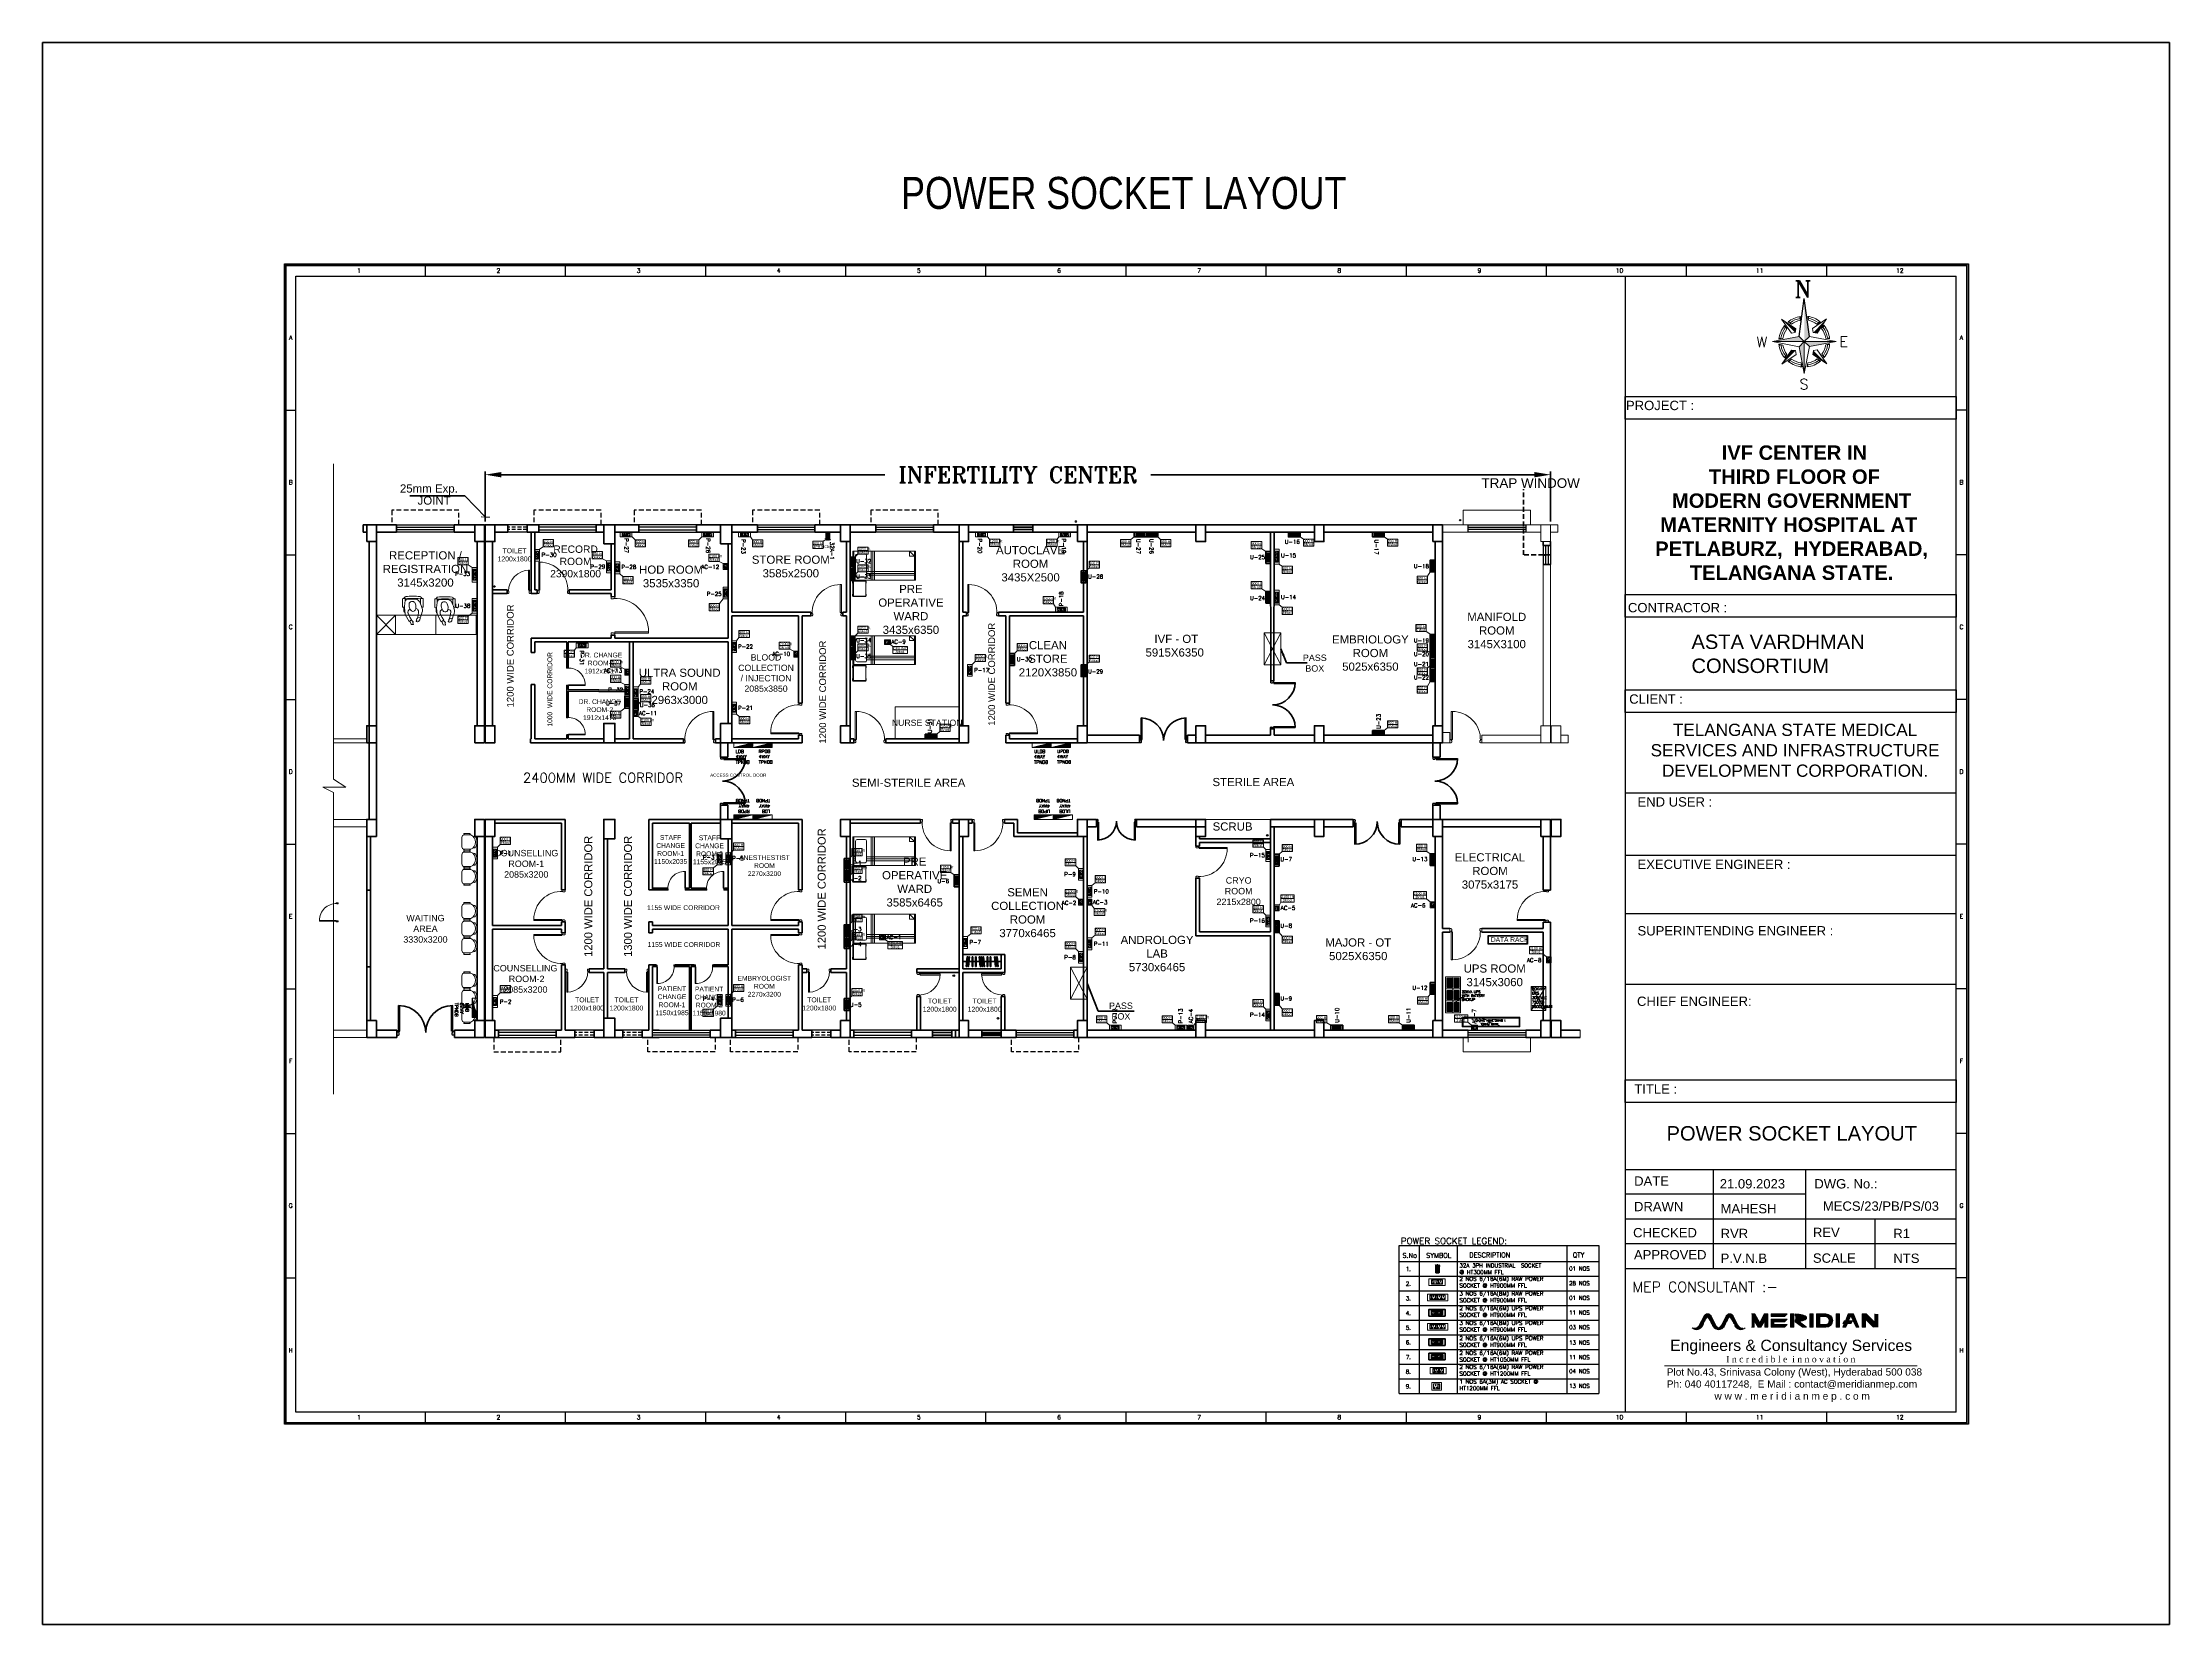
# Model space of a CAD drawing. Header units: millimetres. Extents: x 1380494 to 2061523, y -305664 to -174999.
# Drawn here: x 1619189 to 1685626, y -224422 to -174999 of the extents above; entities that cross this region are included whole.
import ezdxf
from ezdxf import colors
from ezdxf.entities.mleader import LeaderData, LeaderLine
from ezdxf.enums import TextEntityAlignment as Align
from ezdxf.math import Vec2, Vec3

# ---------------------------------------------------------------- set-up
doc = ezdxf.new("R2010")
doc.units = ezdxf.units.MM
doc.header["$LTSCALE"] = 600
doc.header["$MEASUREMENT"] = 0
doc.header["$PDMODE"] = 35
for name, pattern in [('1', [0]), ('ACAD_ISO04W100', [30, 24, -3, 0, -3]), ('CONTINU', [0]), ('DASHED2', [0.375, 0.25, -0.125]), ('HIDDEN', [0.375, 0.25, -0.125]), ('Hidden 2mm', [3, 2, -1])]:
    doc.linetypes.add(name, pattern=pattern)
for name, color, linetype, lineweight in [('AHU-N Ducting', 30, 'Continuous', 0), ('axes', 40, 'ACAD_ISO04W100', 25), ('col', 5, 'Continuous', 35), ('D.F', 251, 'Continuous', 5), ('DOOR', 144, 'Continuous', 13), ('ELE 32A 3PH INDUSTRIAL SOCKET', 1, 'Continuous', 20), ('ELE- DBS', 1, 'Continuous', 9), ('ELE-2NOS OF 6-16 RAW POWER SOCKET', 1, 'Continuous', 20), ('ELE-3NOS 6-16A POWER SOCKET', 5, 'Continuous', 25), ('ELE. 2N0S OF 6-16 UPS SOCKETS', 191, 'Continuous', 15), ('ELE. DB', 1, 'Continuous', 9), ('ELE.DB', 1, 'Continuous', 20), ('funiture', 30, 'Continuous', 13), ('furniture', 30, 'Continuous', 9), ('FURNITURE WALL', 8, 'Continuous', 0), ('HATCH', 8, 'Continuous', 5), ('MEP_HVAC_VRF_COPPER_PIPE', 6, 'Continuous', 9), ('P-Wall', 250, 'Continuous', 35), ('toi-fix', 46, 'Continuous', 9), ('WIN', 151, 'Continuous', 9)]:
    doc.layers.add(name, color=color, linetype=linetype, lineweight=lineweight)
doc.layers.add('AREA', color=193, linetype='Continuous', plot=False)
doc.layers.add('CFT_LOOPING', color=7, linetype='1', lineweight=0, true_color=0xd6d600)
doc.layers.add('ELE-6A AC SOCKET', color=7, linetype='Continuous', lineweight=0, true_color=0x00ceb6)
for name, color, linetype in [('DATA RACK', 1, 'Continuous'), ('ELE-8M 6-16A UPS SOCKET', 223, 'Continuous'), ('ELE-LIGHTING TEXT', 7, 'Continuous'), ('ELE-LIGHTING WIRRING', 7, 'Continuous'), ('ELE.ELECTRICAL PANELS', 1, 'Continuous'), ('EXP JOINT', 3, 'Continuous'), ('Lines', 7, 'Continuous'), ('MEP_HVAC_COPPER_PIPE', 5, 'Continuous'), ('MEP_HVAC_DRAIN_PIPE', 7, 'Continuous'), ('TEXT', 250, 'Continuous'), ('TITLE', 7, 'Continuous'), ('wall', 1, 'Continuous'), ('walls', 1, 'Continuous'), ('Window', 4, 'Continuous')]:
    doc.layers.add(name, color=color, linetype=linetype)
doc.styles.add('ARIAL', font='arial.ttf')
doc.styles.add('IRFAN', font='romans.shx')
doc.styles.add('ROMANS', font='romans.shx')
doc.styles.add('ROMANT', font='romant.shx')
doc.styles.add('RT', font='romant.shx')
doc.styles.get("Standard").update_dxf_attribs({"font": 'stylu.ttf'})
doc.styles.add('style1', font='swisse.ttf', dxfattribs={"width": 0.8})
doc.styles.add('Tw Cen MT', font='TCM_____.TTF')
doc.dimstyles.new('CSB', dxfattribs={"dimscale": 150, "dimtxt": 1.5, "dimasz": 1.5, "dimexe": 1, "dimexo": 1, "dimgap": 1, "dimtad": 1, "dimdec": 0, "dimzin": 0, "dimdsep": 46, "dimtxsty": 'ROMANS', "dimblk": 'ARCHTICK', "dimcen": 1, "dimdle": 1, "dimclrd": 5, "dimclre": 5, "dimclrt": 6, "dimadec": 0, "dimazin": 0, "dimtfac": 1, "dimtdec": 0, "dimtix": 1, "dimtmove": 2, "dimatfit": 3, "dimldrblk": 'ARCHTICK', "dimfxl": 1, "dimtolj": 1, "dimtzin": 0, "dimarcsym": 0})
doc.dimstyles.get("Standard").update_dxf_attribs({"dimscale": 1.5, "dimtxt": 150, "dimasz": 150, "dimexe": 100, "dimexo": 100, "dimgap": 0.25, "dimtad": 0, "dimdec": 0, "dimzin": 0, "dimdsep": 46, "dimtxsty": 'ARIAL', "dimcen": 0.09, "dimdle": 100, "dimclrd": 7, "dimclre": 7, "dimclrt": 7, "dimadec": 0, "dimazin": 0, "dimtfac": 1, "dimtdec": 0, "dimtofl": 0, "dimtmove": 0, "dimatfit": 3, "dimfxl": 1, "dimtolj": 1, "dimtzin": 0, "dimarcsym": 0})

# ---------------------------------------------------------------- blocks, each defined once
blk = doc.blocks.new('A$C66962185')
at = {"layer": 'TITLE', "color": 7}
for p, q in [((30.11, -140930.66), (30.11, -140928.36)), ((60.37, -140930.66), (60.37, -140928.36)), ((90.64, -140930.66), (90.64, -140928.36)), ((120.9, -140930.66), (120.9, -140928.36)), ((151.16, -140930.66), (151.16, -140928.36)), ((181.42, -140930.66), (181.42, -140928.36)), ((211.69, -140930.66), (211.69, -140928.36)), ((241.95, -140930.66), (241.95, -140928.36)), ((272.21, -140930.66), (272.21, -140928.36)), ((302.47, -140930.66), (302.47, -140928.36)), ((332.74, -140930.66), (332.74, -140928.36)), ((363, -140959.61), (360.7, -140959.61)), ((363, -140990.86), (360.7, -140990.86)), ((363, -141022.1), (360.7, -141022.1)), ((363, -141053.35), (360.7, -141053.35)), ((363, -141084.59), (360.7, -141084.59)), ((363, -141115.84), (360.7, -141115.84)), ((363, -141147.08), (360.7, -141147.08))]:
    blk.add_line(p, q, dxfattribs=at)
at = {"layer": 'TITLE'}
for p, q in [((2.14, -140930.66), (360.7, -140930.66)), ((2.14, -141176.03), (2.14, -140930.66)), ((360.7, -141176.03), (360.7, -140930.66)), ((360.7, -141176.03), (2.14, -141176.03))]:
    blk.add_line(p, q, dxfattribs=at)
at = {"layer": 'TITLE', "color": 0}
for p, q in [((-0.15, -140959.61), (2.14, -140959.61)), ((-0.15, -140990.86), (2.14, -140990.86)), ((-0.15, -141022.1), (2.14, -141022.1)), ((-0.15, -141053.35), (2.14, -141053.35)), ((0, -141084.59), (2.14, -141084.59)), ((-0.15, -141115.84), (2.14, -141115.84)), ((-0.15, -141147.08), (2.14, -141147.08)), ((30.11, -141178.33), (30.11, -141176.03)), ((60.37, -141178.33), (60.37, -141176.03)), ((90.64, -141178.33), (90.64, -141176.03)), ((120.9, -141178.33), (120.9, -141176.03)), ((151.16, -141178.33), (151.16, -141176.03)), ((181.42, -141178.33), (181.42, -141176.03)), ((211.69, -141178.33), (211.69, -141176.03)), ((241.95, -141178.33), (241.95, -141176.03)), ((272.21, -141178.33), (272.21, -141176.03)), ((302.47, -141178.33), (302.47, -141176.03)), ((332.74, -141178.33), (332.74, -141176.03))]:
    blk.add_line(p, q, dxfattribs=at)
at = {"layer": 'TITLE', "color": 7, "const_width": 0.355}
blk.add_lwpolyline([(363, -140928.36), (363, -141178.33), (0, -141178.33), (0, -140928.36)], close=True, dxfattribs=at)
at = {"layer": 'TITLE', "color": 7, "style": 'ROMANS'}
for s, p in [('1', (15.75, -140929.48)), ('2', (45.89, -140929.48)), ('3', (76.15, -140929.48)), ('4', (106.41, -140929.48)), ('5', (136.67, -140929.48)), ('6', (166.94, -140929.48)), ('7', (197.2, -140929.48)), ('8', (227.46, -140929.48)), ('9', (257.73, -140929.48)), ('10', (287.99, -140929.48)), ('11', (318.25, -140929.48)), ('12', (348.51, -140929.48)), ('A', (361.83, -140943.96)), ('B', (361.83, -140975.21)), ('C', (361.83, -141006.45)), ('D', (361.83, -141037.7)), ('E', (361.83, -141068.94)), ('F', (361.83, -141100.19)), ('G', (361.83, -141131.44)), ('H', (361.83, -141162.68))]:
    blk.add_text(s, height=0.952, dxfattribs=at).set_placement(p, align=Align.MIDDLE)
at = {"layer": 'TITLE', "color": 0, "style": 'ROMANS'}
for s, p in [('A', (1.02, -140943.96)), ('B', (1.02, -140975.21)), ('C', (1.02, -141006.45)), ('D', (1.02, -141037.7)), ('E', (1.02, -141068.94)), ('F', (1.02, -141100.19)), ('G', (1.02, -141131.44)), ('H', (1.02, -141162.68)), ('1', (15.75, -141177.15)), ('2', (45.89, -141177.15)), ('3', (76.15, -141177.15)), ('4', (106.41, -141177.15)), ('5', (136.67, -141177.15)), ('6', (166.94, -141177.15)), ('7', (197.2, -141177.15)), ('8', (227.46, -141177.15)), ('9', (257.73, -141177.15)), ('10', (287.99, -141177.15)), ('11', (318.25, -141177.15)), ('12', (348.51, -141177.15))]:
    blk.add_text(s, height=0.952, dxfattribs=at).set_placement(p, align=Align.MIDDLE)
blk = doc.blocks.new('A$C772B36EA')
at = {"layer": 'TITLE', "color": 5}
for p in [(-343, 338), (338, 343)]:
    blk.add_line(p, (0, 2877), dxfattribs=at)
at = {"layer": 'TITLE', "color": 8, "lineweight": 5}
for p, q in [((-566, 858), (-1516, 1493)), ((-866, 553), (-1516, 1493)), ((-287, 1418), (-252, 1683)), ((-287, 1418), (-252, 1683)), ((270, 1421), (233, 1686)), ((270, 1421), (233, 1686)), ((270, 1421), (233, 1686)), ((553, 866), (1493, 1516)), ((858, 566), (1493, 1516)), ((-343, 338), (-2128, 0)), ((-2128, 0), (0, 0)), ((0, 0), (-2128, 0)), ((-338, -343), (-2128, 0)), ((-1432, 209), (-1695, 156)), ((-1173, 847), (-1326, 1068)), ((-865, 1160), (-1088, 1309)), ((-606, 597), (-866, 553)), ((-606, 597), (-566, 858)), ((0, 0), (-343, 338)), ((-343, 338), (0, 0)), ((-338, -343), (0, 0)), ((0, 0), (-338, -343)), ((0, 0), (338, 343)), ((338, 343), (0, 0)), ((0, 0), (343, -338)), ((343, -338), (0, 0)), ((0, 0), (0, -2128)), ((0, -2128), (0, 0)), ((0, 0), (2128, 0)), ((2128, 0), (0, 0)), ((338, 343), (2128, 0)), ((343, -338), (2128, 0)), ((597, 606), (553, 866)), ((597, 606), (858, 566)), ((847, 1173), (1068, 1326)), ((1160, 865), (1309, 1088)), ((1428, 230), (1692, 182)), ((-1428, -230), (-1692, -182)), ((-858, -566), (-1493, -1516)), ((-553, -866), (-1493, -1516)), ((-1160, -865), (-1309, -1088)), ((-847, -1173), (-1068, -1326)), ((-597, -606), (-858, -566)), ((-597, -606), (-553, -866)), ((-338, -343), (0, -2128)), ((343, -338), (0, -2128)), ((606, -597), (566, -858)), ((566, -858), (1516, -1493)), ((606, -597), (866, -553)), ((865, -1160), (1088, -1309)), ((866, -553), (1516, -1493)), ((1173, -847), (1326, -1068)), ((1432, -209), (1695, -156)), ((-209, -1432), (-156, -1695)), ((230, -1428), (182, -1692))]:
    blk.add_line(p, q, dxfattribs=at)
for radius, start, end in [(1702, 98.52692, 129.72625), (1575, 99.85136, 126.70773), (1702, 51.14269, 82.1348), (1575, 54.16121, 80.81434), (1702, 141.14269, 174.72625), (1575, 144.16121, 171.70773), (1447, 144.16121, 171.70773), (1447, 101.42181, 126.70773), (1447, 54.16121, 79.24868), (1447, 9.16121, 36.70773), (1575, 9.16121, 36.70773), (1702, 6.14269, 39.72625), (1702, 186.14269, 219.72625), (1575, 189.16121, 216.70773), (1447, 189.16121, 216.70773), (1702, 231.14269, 264.72625), (1575, 234.16121, 261.70773), (1447, 234.16121, 261.70773), (1702, 276.14269, 309.72625), (1447, 279.1612, 306.70773), (1575, 279.1612, 306.70773), (1447, 324.16121, 351.70773), (1575, 324.16121, 351.70773), (1702, 321.14269, 354.72625)]:
    blk.add_arc((0, 0), radius, start, end, dxfattribs=at)
at = {"layer": 'TITLE', "color": 5}
blk.add_solid([(0, 2877), (338, 343), (0, 0)], dxfattribs=at)
at = {"layer": 'TITLE', "color": 8, "lineweight": 5}
for points in [[(-1516, 1493), (-566, 858), (-606, 597)], [(-252, 1683), (-340, 1668), (-287, 1418)], [(233, 1686), (320, 1672), (270, 1421)], [(1493, 1516), (858, 566), (597, 606)], [(-2128, 0), (-343, 338), (0, 0)], [(-1684, 245), (-1695, 156), (-1432, 209)], [(-1326, 1068), (-1380, 997), (-1173, 847)], [(-1088, 1309), (-1017, 1365), (-865, 1160)], [(0, -2128), (-338, -343), (0, 0)], [(2128, 0), (343, -338), (0, 0)], [(1068, 1326), (997, 1380), (847, 1173)], [(1309, 1088), (1365, 1017), (1160, 865)], [(1680, 271), (1692, 182), (1428, 230)], [(-1680, -271), (-1692, -182), (-1428, -230)], [(-1493, -1516), (-858, -566), (-597, -606)], [(-1309, -1088), (-1365, -1017), (-1160, -865)], [(-1068, -1326), (-997, -1380), (-847, -1173)], [(1516, -1493), (566, -858), (606, -597)], [(1088, -1309), (1017, -1365), (865, -1160)], [(1326, -1068), (1380, -997), (1173, -847)], [(1684, -245), (1695, -156), (1432, -209)], [(-245, -1684), (-156, -1695), (-209, -1432)], [(271, -1680), (182, -1692), (230, -1428)]]:
    blk.add_solid(points, dxfattribs=at)
blk = doc.blocks.new('MECS')
at = {"layer": 'AHU-N Ducting', "lineweight": 0}
for color, points in [(160, [(0.513, 0.909, -0.255342), (0.515, 0.912, -0.046847), (0.522, 0.929, -0.026654), (0.534, 0.952, -0.067185), (0.556, 0.983, -0.027641), (0.574, 1.003), (0.577, 1.006, 0.172136), (0.551, 1.012, 0.247314), (0.52, 0.99), (0.472, 0.896, -0.018001), (0.47, 0.892, -0.031918), (0.466, 0.887, -0.107063), (0.458, 0.878, -0.068722), (0.445, 0.87, -0.110082), (0.433, 0.866, -0.048168), (0.422, 0.865, -0.255342), (0.422, 0.865, -0.105522), (0.41, 0.866, -0.052874), (0.399, 0.87, 0.050549), (0.409, 0.862, 0.15879), (0.448, 0.851, 0.025573), (0.455, 0.852, 0.056901), (0.47, 0.858, 0.076128), (0.493, 0.875, 0.056355), (0.507, 0.895)]), (150, [(0.574, 1.003), (0.556, 0.983, -0.088717), (0.599, 0.909), (0.606, 0.895, 0.090805), (0.626, 0.869, 0.094622), (0.647, 0.865, 0.097626), (0.668, 0.869, -0.179862), (0.639, 0.896), (0.591, 0.99, 0.136823), (0.577, 1.006, 0.004233)]), (160, [(0.739, 0.909, -0.255342), (0.74, 0.912, -0.046847), (0.747, 0.929, -0.026654), (0.759, 0.952, -0.067185), (0.781, 0.983, -0.027641), (0.799, 1.003), (0.802, 1.006, 0.172136), (0.776, 1.012, 0.247314), (0.745, 0.99), (0.697, 0.896, -0.018001), (0.695, 0.892, -0.031918), (0.691, 0.887, -0.107063), (0.683, 0.878, -0.068722), (0.67, 0.87, -0.110082), (0.658, 0.866, -0.048168), (0.647, 0.865, -0.255342), (0.647, 0.865, -0.105522), (0.635, 0.866, -0.052874), (0.624, 0.87, 0.050549), (0.634, 0.862, 0.15879), (0.673, 0.851, 0.025573), (0.68, 0.852, 0.056901), (0.695, 0.858, 0.076128), (0.718, 0.875, 0.056355), (0.732, 0.895)]), (160, [(0.689, 0.865, -0.097626), (0.668, 0.869, -0.097626), (0.647, 0.865, -0.094622), (0.626, 0.869, 0.087249), (0.652, 0.853, 0.25446), (0.712, 0.87, -0.106044)]), (150, [(0.799, 1.003), (0.781, 0.983, -0.082822), (0.824, 0.909), (0.831, 0.895, 0.090805), (0.851, 0.869, 0.094622), (0.872, 0.865, 0.097626), (0.893, 0.869, -0.179862), (0.864, 0.896), (0.816, 0.99, 0.136823), (0.802, 1.006, 0.004233)]), (150, [(0.914, 0.865, -0.097626), (0.893, 0.869, -0.097626), (0.872, 0.865, -0.094622), (0.851, 0.869, 0.087249), (0.877, 0.853, 0.25446), (0.937, 0.87, -0.106044)]), (1, [(1.03, 0.944), (1.071, 0.876), (1.098, 0.876), (1.139, 0.944), (1.139, 0.876), (1.167, 0.876), (1.167, 1.012), (1.132, 1.012), (1.086, 0.92), (1.037, 1.012), (1.003, 1.012), (1.003, 0.876), (1.03, 0.876)]), (251, [(1.201, 1.012), (1.201, 0.985), (1.337, 0.985), (1.364, 1.012)]), (251, [(1.201, 0.957), (1.201, 0.876), (1.337, 0.876), (1.364, 0.903), (1.228, 0.903), (1.228, 0.93), (1.337, 0.93), (1.364, 0.957)]), (251, [(1.398, 0.876), (1.432, 0.876), (1.432, 1.012), (1.398, 1.012)]), (251, [(1.63, 1.012), (1.596, 1.012), (1.596, 0.876), (1.63, 0.876)]), (251, [(1.896, 1.012), (1.862, 1.012), (1.862, 0.876), (1.896, 0.876)]), (251, [(2.011, 0.913), (2.027, 0.94), (1.943, 0.94), (1.93, 0.913)]), (251, [(1.976, 0.913), (1.945, 0.913), (1.93, 0.876), (1.959, 0.876)]), (251, [(2.011, 0.99), (2.064, 0.876), (2.093, 0.876), (2.039, 1.012), (1.984, 1.012), (1.956, 0.94), (1.989, 0.94)]), (251, [(2.161, 0.959), (2.243, 0.876), (2.291, 0.876), (2.291, 1.012), (2.257, 1.012), (2.257, 0.924), (2.168, 1.012), (2.127, 1.012), (2.127, 0.876), (2.161, 0.876)])]:
    blk.add_hatch(color=color, dxfattribs=at).paths.add_polyline_path(points)
h = blk.add_hatch(color=251, dxfattribs=at)
edge = h.paths.add_edge_path()
edge.add_ellipse((1.446, 0.971), major_axis=(-0.116, 0), ratio=0.352941, start_angle=110.1798, end_angle=270)
edge.add_line((1.446, 1.012), (1.446, 0.992))
edge.add_ellipse((1.446, 0.971), major_axis=(-0.0701, 0), ratio=0.291522, start_angle=90, end_angle=270, ccw=False)
edge.add_line((1.446, 0.951), (1.446, 0.93))
edge.add_line((1.446, 0.93), (1.519, 0.876))
edge.add_line((1.519, 0.876), (1.562, 0.876))
edge.add_line((1.562, 0.876), (1.486, 0.933))
h = blk.add_hatch(color=251, dxfattribs=at)
h.paths.add_polyline_path([(1.664, 0.876), (1.759, 0.876, 1), (1.759, 1.012), (1.664, 1.012)])
h.paths.add_polyline_path([(1.698, 0.985), (1.751, 0.985, -1), (1.751, 0.903), (1.698, 0.903)], flags=16)
at = {"layer": 'AHU-N Ducting', "color": 160, "lineweight": 0}
for p, q in [((0.472, 0.896, -0.005), (0.52, 0.99, -0.005)), ((0.507, 0.895, -0.005), (0.513, 0.909, -0.005)), ((0.697, 0.896, -0.005), (0.745, 0.99, -0.005)), ((0.732, 0.895, -0.005), (0.739, 0.909, -0.005))]:
    blk.add_line(p, q, dxfattribs=at)
at = {"layer": 'AHU-N Ducting', "color": 150, "lineweight": 0}
for p, q in [((0.639, 0.896, -0.005), (0.591, 0.99, -0.005)), ((0.606, 0.895, -0.005), (0.599, 0.909, -0.005)), ((0.864, 0.896, -0.005), (0.816, 0.99, -0.005))]:
    blk.add_line(p, q, dxfattribs=at)
at = {"layer": 'AHU-N Ducting', "color": 1, "lineweight": 0}
for p, q in [((1.003, 1.012, -0.005), (1.037, 1.012, -0.005)), ((1.03, 0.876, -0.005), (1.003, 0.876, -0.005)), ((1.03, 0.944, -0.005), (1.071, 0.876, -0.005)), ((1.03, 0.876, -0.005), (1.03, 0.944, -0.005)), ((1.03, 0.876, -0.005), (1.03, 0.944, -0.005)), ((1.037, 1.012, -0.005), (1.086, 0.92, -0.005)), ((1.071, 0.876, -0.005), (1.098, 0.876, -0.005)), ((1.132, 1.012, -0.005), (1.086, 0.92, -0.005)), ((1.139, 0.944, -0.005), (1.098, 0.876, -0.005)), ((1.167, 1.012, -0.005), (1.132, 1.012, -0.005)), ((1.134, 1.012, -0.005), (1.162, 1.012, -0.005)), ((1.139, 0.876, -0.005), (1.139, 0.944, -0.005)), ((1.139, 0.876, -0.005), (1.139, 0.944, -0.005)), ((1.139, 0.876, -0.005), (1.167, 0.876, -0.005)), ((1.167, 0.876, -0.005), (1.167, 1.012, -0.005))]:
    blk.add_line(p, q, dxfattribs=at)
at = {"layer": 'AHU-N Ducting', "color": 251, "lineweight": 0}
for p, q in [((1.201, 1.012, -0.005), (1.364, 1.012, -0.005)), ((1.201, 0.985, -0.005), (1.201, 1.012, -0.005)), ((1.201, 0.985, -0.005), (1.337, 0.985, -0.005)), ((1.201, 0.957, -0.005), (1.364, 0.957, -0.005)), ((1.201, 0.876, -0.005), (1.201, 0.957, -0.005)), ((1.201, 0.876, -0.005), (1.337, 0.876, -0.005)), ((1.228, 0.93, -0.005), (1.337, 0.93, -0.005)), ((1.228, 0.903, -0.005), (1.228, 0.93, -0.005)), ((1.228, 0.903, -0.005), (1.364, 0.903, -0.005)), ((1.337, 0.985, -0.005), (1.364, 1.012, -0.005)), ((1.337, 0.93, -0.005), (1.364, 0.957, -0.005)), ((1.337, 0.876, -0.005), (1.364, 0.903, -0.005)), ((1.398, 1.012, -0.005), (1.432, 1.012, -0.005)), ((1.398, 1.012, -0.005), (1.398, 0.876, -0.005)), ((1.398, 0.876, -0.005), (1.432, 0.876, -0.005)), ((1.432, 1.012, -0.005), (1.432, 0.876, -0.005)), ((1.446, 1.012, -0.005), (1.446, 0.992, -0.005)), ((1.446, 0.93, -0.005), (1.446, 0.951, -0.005)), ((1.446, 0.93, -0.005), (1.519, 0.876, -0.005)), ((1.486, 0.933, -0.005), (1.562, 0.876, -0.005)), ((1.519, 0.876, -0.005), (1.562, 0.876, -0.005)), ((1.596, 1.012, -0.005), (1.63, 1.012, -0.005)), ((1.596, 0.876, -0.005), (1.596, 1.012, -0.005)), ((1.596, 0.876, -0.005), (1.63, 0.876, -0.005)), ((1.63, 1.012, -0.005), (1.63, 0.876, -0.005)), ((1.664, 1.012, -0.005), (1.759, 1.012, -0.005)), ((1.664, 1.012, -0.005), (1.664, 0.876, -0.005)), ((1.664, 0.876, -0.005), (1.759, 0.876, -0.005)), ((1.698, 0.985, -0.005), (1.751, 0.985, -0.005)), ((1.698, 0.985, -0.005), (1.698, 0.903, -0.005)), ((1.698, 0.903, -0.005), (1.751, 0.903, -0.005)), ((1.862, 1.012, -0.005), (1.896, 1.012, -0.005)), ((1.862, 0.876, -0.005), (1.862, 1.012, -0.005)), ((1.862, 0.876, -0.005), (1.896, 0.876, -0.005)), ((1.896, 1.012, -0.005), (1.896, 0.876, -0.005)), ((1.93, 0.913, -0.005), (1.943, 0.94, -0.005)), ((2.011, 0.913, -0.005), (1.93, 0.913, -0.005)), ((1.93, 0.876, -0.005), (1.945, 0.913, -0.005)), ((1.959, 0.876, -0.005), (1.93, 0.876, -0.005)), ((2.027, 0.94, -0.005), (1.943, 0.94, -0.005)), ((1.956, 0.94, -0.005), (1.984, 1.012, -0.005)), ((1.959, 0.876, -0.005), (1.976, 0.913, -0.005)), ((1.984, 1.012, -0.005), (2.039, 1.012, -0.005)), ((1.989, 0.94, -0.005), (2.011, 0.99, -0.005)), ((2.064, 0.876, -0.005), (2.011, 0.99, -0.005)), ((2.027, 0.94, -0.005), (2.011, 0.913, -0.005)), ((2.093, 0.876, -0.005), (2.039, 1.012, -0.005)), ((2.064, 0.876, -0.005), (2.093, 0.876, -0.005)), ((2.127, 1.012, -0.005), (2.168, 1.012, -0.005)), ((2.127, 0.876, -0.005), (2.127, 1.012, -0.005)), ((2.127, 0.876, -0.005), (2.161, 0.876, -0.005)), ((2.243, 0.876, -0.005), (2.161, 0.959, -0.005)), ((2.161, 0.876, -0.005), (2.161, 0.959, -0.005)), ((2.168, 1.012, -0.005), (2.257, 0.924, -0.005)), ((2.257, 0.924, -0.005), (2.257, 1.012, -0.005))]:
    blk.add_line(p, q, dxfattribs=at)
at = {"layer": 'AHU-N Ducting', "color": 251, "lineweight": 0, "ltscale": 0.85}
blk.add_line((0.117, 0.483, -0.006), (2.686, 0.483, -0.006), dxfattribs=at)
at = {"layer": 'AHU-N Ducting', "color": 160, "lineweight": 0}
for centre, radius, start, end in [((0.445, 0.916, -0.005), 0.0652, 225.1548, 282.2607), ((0.422, 0.921, -0.005), 0.0561, 245.9054, 270.1184), ((0.422, 0.921, -0.005), 0.0561, 270, 333.0888), ((0.425, 0.94, -0.005), 0.0938, 291.3378, 331.2105), ((0.742, 0.829, -0.005), 0.242, 132.9373, 160.5981), ((0.556, 0.972, -0.005), 0.0401, 90, 153.0888), ((0.556, 0.972, -0.005), 0.0401, 26.9112, 90), ((0.686, 0.936, -0.005), 0.09, 207.3023, 248.0019), ((0.67, 0.916, -0.005), 0.0652, 225.1548, 282.2607), ((0.647, 0.921, -0.005), 0.0561, 245.9054, 270.1184), ((0.647, 0.921, -0.005), 0.0561, 270, 333.0888), ((0.666, 0.916, -0.005), 0.0652, 257.808, 314.8452), ((0.689, 0.921, -0.005), 0.0561, 245.9054, 270.1184), ((0.65, 0.94, -0.005), 0.0938, 291.3378, 331.2105), ((0.967, 0.829, -0.005), 0.242, 132.9373, 160.5981), ((0.781, 0.972, -0.005), 0.0401, 90, 153.0888), ((0.781, 0.972, -0.005), 0.0401, 26.9112, 90)]:
    blk.add_arc(centre, radius, start, end, dxfattribs=at)
at = {"layer": 'AHU-N Ducting', "color": 150, "lineweight": 0}
for centre, radius, start, end in [((0.369, 0.826, -0.005), 0.244, 19.8278, 40.1072), ((0.646, 0.921, -0.005), 0.0561, 248.4971, 270.1184), ((0.689, 0.925, -0.005), 0.06, 206.9112, 270), ((0.689, 0.921, -0.005), 0.0561, 206.9112, 270), ((0.689, 0.921, -0.005), 0.0561, 206.9112, 270), ((0.647, 0.921, -0.005), 0.0561, 270, 292.3036), ((0.579, 0.816, -0.005), 0.262, 20.8244, 39.7594), ((0.911, 0.936, -0.005), 0.09, 207.3023, 248.0019), ((0.872, 0.921, -0.005), 0.0561, 248.4971, 270.1184), ((0.914, 0.921, -0.005), 0.0561, 206.9112, 270), ((0.872, 0.921, -0.005), 0.0561, 270, 292.3036), ((0.891, 0.916, -0.005), 0.0652, 257.7393, 314.8452), ((0.914, 0.921, -0.005), 0.0561, 245.9054, 270.1184)]:
    blk.add_arc(centre, radius, start, end, dxfattribs=at)
at = {"layer": 'AHU-N Ducting', "color": 251, "lineweight": 0}
for centre, radius in [((1.751, 0.944, -0.005), 0.0409), ((1.759, 0.944, -0.005), 0.0681)]:
    blk.add_arc(centre, radius, 270, 90, dxfattribs=at)
for major_axis, ratio, start_param in [((-0.116, 0), 0.352941, 1.923001), ((-0.0701, 0), 0.291522, 1.570796)]:
    blk.add_ellipse((1.446, 0.971, -0.005), major_axis=major_axis, ratio=ratio, start_param=start_param, end_param=4.712389, dxfattribs=at)
at = {"layer": 'AHU-N Ducting', "color": 251, "lineweight": 0, "attachment_point": 1, "style": 'ARIAL'}
for s, insert, char_height, width in [('{\\C1;Engineers & Consultancy Services \\P}', (0.175, 0.749, -0.015), 0.11475, 24.25437), ('{\\C252;Plot No.43, Srinivasa Colony (West), Hyderabad 500 038\\PPh: 040 40117248,  E Mail : contact@meridianmep.com\\P                 w w w . m e r i d i a n m e p . c o m }', (0.141, 0.458, -0.006), 0.07344, 2.63264)]:
    blk.add_mtext(s, dxfattribs=dict(at, insert=insert, char_height=char_height, width=width))
at = {"layer": 'AHU-N Ducting', "color": 251, "lineweight": 0, "ltscale": 0.85, "insert": (1.402, 0.551, -0.006), "char_height": 0.06518, "attachment_point": 5, "line_spacing_factor": 0.6, "style": 'ARIAL'}
blk.add_mtext('{\\FBatang|c0;\\C5;I n c r e d i b l e  i n n o v a t i o n\\P}', dxfattribs=at)
blk = doc.blocks.new('A$C19B8274B')
at = {"layer": 'DOOR'}
blk.add_line((-45, 925), (-80, 925), dxfattribs=at)
at = {"layer": 'DOOR', "color": 8}
for p, q in [((-80, 50), (-80, 925)), ((-45, 50), (-45, 925)), ((-45, 50), (-80, 50)), ((-955, -50), (-955, -47.5)), ((-940, -35), (-942.5, -35)), ((-60, -35), (-57.5, -35)), ((-45, -50), (-45, -47.5))]:
    blk.add_line(p, q, dxfattribs=at)
for points in [[(-940, 15), (-955, 15), (-955, 50), (-1000, 50), (-1000, -50), (-955, -50)], [(-940, -35), (-940, 15)], [(-60, 15), (-45, 15), (-45, 50), (0, 50), (0, -50), (-45, -50)], [(-60, -35), (-60, 15)]]:
    blk.add_lwpolyline(points, dxfattribs=at)
for centre, radius, start, end in [((-80, 50), 875, 90, 182.29244), ((-955, -35), 12.5, 270, 0), ((-45, -35), 12.5, 180, 270)]:
    blk.add_arc(centre, radius, start, end, dxfattribs=at)
blk = doc.blocks.new('A$C45A5314D')
at = {"layer": 'furniture', "color": 8, "ltscale": 0.75}
for p, q in [((-1962, 946), (-1950, 946)), ((-1962, 946), (-1950, 946)), ((-1962, 946), (-1962, 887)), ((-1962, 944), (-1950, 944)), ((-1962, 943), (-1950, 943)), ((-1962, 941), (-1950, 941)), ((-1962, 939), (-1950, 939)), ((-1962, 936), (-1950, 936)), ((-1962, 932), (-1950, 932)), ((-1962, 927), (-1950, 927)), ((-1962, 921), (-1950, 921)), ((-1962, 913), (-1950, 913)), ((-1962, 907), (-1950, 907)), ((-1962, 902), (-1950, 902)), ((-1962, 898), (-1950, 898)), ((-1962, 895), (-1950, 895)), ((-1962, 892), (-1950, 892)), ((-1962, 891), (-1950, 891)), ((-1962, 889), (-1950, 889)), ((-1962, 888), (-1950, 888)), ((-1962, 887), (-1950, 887)), ((-1950, 967), (-1550, 967)), ((-1950, 467), (-1950, 967)), ((-1930, 948), (-1930, 487)), ((-1930, 948), (-1550, 948)), ((-1550, 967), (-1550, 467)), ((-1538, 946), (-1550, 946)), ((-1538, 946), (-1550, 946)), ((-1538, 944), (-1550, 944)), ((-1538, 943), (-1550, 943)), ((-1538, 941), (-1550, 941)), ((-1538, 939), (-1550, 939)), ((-1538, 936), (-1550, 936)), ((-1538, 932), (-1550, 932)), ((-1538, 927), (-1550, 927)), ((-1538, 921), (-1550, 921)), ((-1538, 913), (-1550, 913)), ((-1538, 907), (-1550, 907)), ((-1538, 902), (-1550, 902)), ((-1538, 898), (-1550, 898)), ((-1538, 895), (-1550, 895)), ((-1538, 892), (-1550, 892)), ((-1538, 891), (-1550, 891)), ((-1538, 889), (-1550, 889)), ((-1538, 888), (-1550, 888)), ((-1538, 887), (-1550, 887)), ((-1538, 946), (-1538, 887)), ((-1962, 545), (-1950, 545)), ((-1962, 545), (-1950, 545)), ((-1962, 545), (-1962, 486)), ((-1962, 543), (-1950, 543)), ((-1962, 542), (-1950, 542)), ((-1962, 540), (-1950, 540)), ((-1962, 538), (-1950, 538)), ((-1962, 535), (-1950, 535)), ((-1962, 531), (-1950, 531)), ((-1962, 526), (-1950, 526)), ((-1962, 520), (-1950, 520)), ((-1962, 512), (-1950, 512)), ((-1962, 506), (-1950, 506)), ((-1962, 501), (-1950, 501)), ((-1962, 497), (-1950, 497)), ((-1962, 494), (-1950, 494)), ((-1962, 491), (-1950, 491)), ((-1962, 490), (-1950, 490)), ((-1962, 488), (-1950, 488)), ((-1962, 487), (-1950, 487)), ((-1962, 486), (-1950, 486)), ((-1962, 486), (-1950, 486)), ((-1550, 467), (-1950, 467)), ((-1550, 487), (-1930, 487)), ((-1538, 545), (-1550, 545)), ((-1538, 545), (-1550, 545)), ((-1538, 543), (-1550, 543)), ((-1538, 542), (-1550, 542)), ((-1538, 540), (-1550, 540)), ((-1538, 538), (-1550, 538)), ((-1538, 535), (-1550, 535)), ((-1538, 531), (-1550, 531)), ((-1538, 526), (-1550, 526)), ((-1538, 520), (-1550, 520)), ((-1538, 512), (-1550, 512)), ((-1538, 506), (-1550, 506)), ((-1538, 501), (-1550, 501)), ((-1538, 497), (-1550, 497)), ((-1538, 494), (-1550, 494)), ((-1538, 491), (-1550, 491)), ((-1538, 490), (-1550, 490)), ((-1538, 488), (-1550, 488)), ((-1538, 487), (-1550, 487)), ((-1538, 486), (-1550, 486)), ((-1538, 545), (-1538, 486))]:
    blk.add_line(p, q, dxfattribs=at)
at = {"layer": 'furniture', "color": 8}
for p, q in [((0, 450), (-1950, 450)), ((-1950, 450), (-1950, -450)), ((-1920, 450), (-1920, -450)), ((-1920, 300), (-1869, 300)), ((-1920, 241), (-1869, 241)), ((-1920, 182), (-1869, 182)), ((-1869, 313), (-1869, -313)), ((-1572, 362), (-1820, 362)), ((-1523, 313), (-1523, -313)), ((-1523, 300), (-30, 300)), ((-1523, 241), (-30, 241)), ((-1523, 182), (-30, 182)), ((-1377, -450), (-1377, 450)), ((-1327, -450), (-1327, 450)), ((-1277, -450), (-1277, 450)), ((-30, -450), (-30, 450)), ((0, -450), (0, 450)), ((-1950, -450), (0, -450)), ((-1820, -362), (-1572, -362)), ((-180, -450), (-30, -300)), ((-180, -450), (-180, -300)), ((-30, -300), (-180, -300))]:
    blk.add_line(p, q, dxfattribs=at)
at = {"layer": 'furniture', "color": 8, "ltscale": 0.75}
for centre, start, end in [((-1876, 917), 161.07537, 198.92466), ((-1624, 917), 341.07537, 18.92466), ((-1876, 516), 161.07537, 198.92466), ((-1624, 516), 341.07537, 18.92466)]:
    blk.add_arc(centre, 91.1, start, end, dxfattribs=at)
at = {"layer": 'furniture', "color": 8}
for centre, start, end in [((-1820, 313), 90.00001, 180.00001), ((-1572, 313), 0.00001, 90.00001), ((-1820, -313), 180.00001, 270.00001), ((-1572, -313), 270.00001, 0.00001)]:
    blk.add_arc(centre, 49.2, start, end, dxfattribs=at)
blk = doc.blocks.new('750')
at = {"layer": 'DOOR', "color": 8}
for p, q in [((-50, 705), (-47.5, 705)), ((-35, 690), (-35, 692.5)), ((-50, 45), (-47.5, 45)), ((-35, 60), (-35, 57.5)), ((50, 45), (50, 80)), ((50, 80), (675, 80)), ((50, 45), (675, 45)), ((675, 45), (675, 80))]:
    blk.add_line(p, q, dxfattribs=at)
for points in [[(15, 690), (15, 705), (50, 705), (50, 750), (-50, 750), (-50, 705)], [(-35, 690), (15, 690)], [(15, 60), (15, 45), (50, 45), (50, 0), (-50, 0), (-50, 45)], [(-35, 60), (15, 60)]]:
    blk.add_lwpolyline(points, dxfattribs=at)
for centre, radius, start, end in [((-35, 705), 12.5, 180, 270), ((15, 45), 660, 0, 90), ((-35, 45), 12.5, 90, 180)]:
    blk.add_arc(centre, radius, start, end, dxfattribs=at)
blk = doc.blocks.new('W1800')
at = {"layer": 'wall', "color": 7}
for p, q in [((0, -58), (0, 173)), ((1800, 173), (1800, -58))]:
    blk.add_line(p, q, dxfattribs=at)
at = {"layer": 'Window'}
for p, q in [((0, 173), (1800, 173)), ((0, 98), (1800, 98)), ((1800, 18), (0, 18)), ((1800, -58), (0, -58))]:
    blk.add_line(p, q, dxfattribs=at)
blk = doc.blocks.new('CH1')
for p, q in [((7.8, 8.9), (15.5, 8.9)), ((8.9, 10.6), (16.1, 10.6)), ((18.7, -5.7), (18.7, 5.7)), ((7.8, -8.9), (15.5, -8.9)), ((8.9, -10.6), (16.1, -10.6))]:
    blk.add_line(p, q)
for centre, radius, start, end in [((11.3, 0), 11.3, 141.456, 218.544), ((11.3, 0), 9.53, 111.6314, 248.3686), ((2.9, 6.2), 0.935, 339.0298, 121.3377), ((9.8, 9.9), 1.13, 139.8035, 247.8585), ((15.5, 5.7), 3.19, 0, 90), ((15.2, 9.9), 1.13, 292.1415, 40.1965), ((2.9, -6.2), 0.935, 238.6623, 20.9702), ((9.8, -9.9), 1.13, 112.1415, 220.1965), ((15.5, -5.7), 3.19, 270, 0), ((15.2, -9.9), 1.13, 319.8035, 67.8585)]:
    blk.add_arc(centre, radius, start, end)
blk = doc.blocks.new('A$C32852038')
at = {"xscale": 25.40000009536743, "yscale": 25.39999985694885, "zscale": 25.39999999999785, "rotation": 90}
blk.add_blockref('CH1', (0, -476), dxfattribs=at)
blk = doc.blocks.new('*D170')
at = {"layer": 'D.F', "color": 5, "lineweight": -2, "transparency": 16777216}
for p, q in [((3700, 16120), (3700, 17682)), ((4200, 17582), (16182, 17582)), ((36475, 17582), (24493, 17582)), ((36975, 16120), (36975, 17682))]:
    blk.add_line(p, q, dxfattribs=at)
at = {"layer": 'D.F', "color": 5, "transparency": 16777216}
for points in [[(4200, 17665), (4200, 17498), (3700, 17582)], [(36475, 17665), (36475, 17498), (36975, 17582)]]:
    blk.add_solid(points, dxfattribs=at)
at = {"layer": 'Defpoints', "color": 0, "transparency": 16777216}
for p in [(3700, 17582), (3700, 16020), (36975, 16020)]:
    blk.add_point(p, dxfattribs=at)
at = {"layer": 'D.F', "color": 7, "transparency": 16777216, "insert": (20337, 17582), "char_height": 750, "attachment_point": 5, "style": 'ROMANT'}
blk.add_mtext('\\A1;{\\H0.6667x;INFERTILITY CENTER}', dxfattribs=at)
blk = doc.blocks.new('A$C749C31A5')
for p, q in [((158, 607), (82, 617)), ((88, 617), (96, 677)), ((99, 684), (126, 712)), ((132, 715), (163, 726)), ((152, 585), (158, 607)), ((173, 725), (195, 716)), ((288, 755), (275, 799)), ((280, 806), (329, 804)), ((281, 738), (283, 739)), ((336, 674), (281, 730)), ((396, 718), (325, 666)), ((325, 666), (373, 594)), ((343, 795), (380, 706)), ((506, 518), (396, 718)), ((0, 297), (0, 75)), ((12, 63), (54, 63)), ((18, 315), (39, 315)), ((36, 63), (36, 56)), ((54, 38), (57, 38)), ((72, 221), (72, 80)), ((98, 157), (129, 119)), ((126, 448), (127, 450)), ((127, 450), (130, 478)), ((129, 119), (169, 94)), ((130, 478), (136, 515)), ((136, 515), (142, 548)), ((142, 548), (152, 585)), ((162, 371), (148, 385)), ((179, 362), (162, 371)), ((169, 94), (423, 80)), ((206, 350), (179, 362)), ((207, 359), (202, 318)), ((212, 380), (207, 359)), ((221, 397), (212, 380)), ((287, 145), (314, 146)), ((314, 146), (334, 149)), ((334, 149), (360, 158)), ((383, 333), (356, 388)), ((384, 366), (370, 361)), ((373, 594), (409, 525)), ((417, 401), (384, 366)), ((409, 525), (429, 481)), ((432, 457), (428, 425)), ((510, 141), (510, 80)), ((531, 330), (512, 501)), ((514, 154), (515, 164)), ((515, 164), (531, 321)), ((524, 38), (527, 38)), ((527, 63), (569, 63)), ((531, 315), (563, 315)), ((544, 425), (544, 315)), ((545, 63), (545, 56)), ((581, 297), (581, 75))]:
    blk.add_line(p, q)
for centre, major_axis, start_param, end_param in [((1922, -82), (-1392, 1392), 0.422326, 0.524594), ((109, 675), (9.48, 9.48), 1.575781, 2.235741), ((136, 702), (-9.48, 9.48), -0.459579, 0.004984), ((208, 587), (-44.7, 44.7), -0.389622, 0.44073), ((168, 713), (9.48, 9.48), 0.392715, 1.111217), ((224, 675), (31.1, 31.1), 1.473299, 2.900347), ((182, 650), (3.16, 3.16), 4.322767, 6.041939), ((193, 712), (-3.16, 3.16), 3.044095, 5.105104), ((280, 801), (-3.64, 3.64), -0.820791, 1.065616), ((284, 734), (3.64, 3.64), 1.454932, 3.132464), ((273, 751), (-10.9, 10.9), 3.025729, 4.207208), ((329, 789), (10.9, 10.9), 5.894858, 7.03319), ((18, 297), (12.6, 12.6), 0.785398, 2.356194), ((12, 75), (8.63, 8.63), 2.356194, 3.926991), ((107, 403), (-63.2, 63.2), 0.524594, 1.034846), ((1343, 718), (-365, 1316), 1.549601, 1.723123), ((54, 56), (-13, 13), 0.785398, 2.356194), ((54, 80), (-12.6, 12.6), 2.356194, 3.926991), ((88, 41), (-22.2, 22.2), -0.785398, 2.356194), ((291, 2090), (-38, 2027), 3.022801, 3.222589), ((291, 2090), (-2089, 53), 1.499279, 1.693085), ((197, 437), (50.6, 50.6), 2.20036, 3.165612), ((444, 312), (236, 54), 2.890446, 3.399922), ((277, 356), (-49.3, 49.3), -0.268954, 0.150173), ((318, 235), (67.3, 67.3), 2.74069, 3.590533), ((291, 334), (67.6, 67.6), 0.764553, 1.316959), ((293, 360), (-49, 49), 4.341426, 5.496709), ((336, 210), (-40.8, 40.8), 2.779238, 3.730613), ((148, 247), (-177, 177), 3.73355, 4.276249), ((384, 431), (-31.6, 31.6), 3.183154, 3.79164), ((418, 179), (-70, 70), 2.402881, 3.670313), ((388, 463), (-31.6, 31.6), 3.79164, 4.353509), ((493, 41), (-22.2, 22.2), 2.356194, 5.497787), ((467, 496), (31.6, 31.6), 5.612395, 6.001159), ((527, 80), (-12.6, 12.6), 0.785398, 2.356194), ((500, 425), (31.1, 31.1), 5.497787, 6.69493), ((527, 56), (13, 13), 3.926991, 5.497787), ((487, 325), (-31.6, 31.6), 3.824541, 4.041599), ((563, 297), (12.6, 12.6), 5.497787, 7.068583), ((569, 75), (-8.63, 8.63), 2.356194, 3.926991)]:
    blk.add_ellipse(centre, major_axis=major_axis, ratio=1, start_param=start_param, end_param=end_param)
blk = doc.blocks.new('6MODULE-UPS')
at = {"layer": 'ELE. 2N0S OF 6-16 UPS SOCKETS', "color": 223, "lineweight": 50}
for p, q in [((-6, 92), (-6, 20)), ((-6, 92), (-6, 20)), ((19, 92), (-6, 92)), ((-6, 92), (19, 92)), ((-6, 20), (19, 20)), ((-4, 84), (-4, 28)), ((17, 84), (-4, 84)), ((-4, 30), (17, 30)), ((-4, 28), (17, 28)), ((17, 28), (17, 84)), ((19, 20), (19, 92)), ((24, 92), (87, 92)), ((24, 20), (24, 92)), ((87, 20), (24, 20)), ((87, 92), (87, 20)), ((91, 92), (91, 20)), ((91, 92), (91, 20)), ((116, 92), (91, 92)), ((91, 92), (116, 92)), ((91, 20), (116, 20)), ((93, 84), (93, 28)), ((114, 84), (93, 84)), ((93, 30), (114, 30)), ((93, 28), (114, 28)), ((114, 28), (114, 84)), ((116, 20), (116, 92)), ((120, 20), (120, 92)), ((120, 92), (184, 92)), ((184, 20), (120, 20)), ((184, 92), (184, 20))]:
    blk.add_line(p, q, dxfattribs=at)
blk.add_lwpolyline([(-48, 0), (226, 0), (226, 112), (-48, 112)], close=True, dxfattribs=at)
for centre, radius, start, end in [((37, 42), 4.24, 5.2689, 272.51), ((41, 39), 3.42, 202.6838, 75.0951), ((55, 74), 4.92, 307.1584, 232.8416), ((55, 69), 3.14, 161.4031, 18.5969), ((70, 39), 3.42, 104.9049, 337.3162), ((73, 42), 4.24, 267.49, 174.7311), ((134, 42), 4.24, 5.2689, 272.51), ((137, 39), 3.42, 202.6838, 75.0951), ((152, 74), 4.92, 307.1584, 232.8416), ((152, 69), 3.14, 161.4031, 18.5969), ((167, 39), 3.42, 104.9049, 337.3162), ((170, 42), 4.24, 267.49, 174.7311)]:
    blk.add_arc(centre, radius, start, end, dxfattribs=at)
blk = doc.blocks.new('RTUH 6U')
at = {"layer": 'ELE-2NOS OF 6-16 RAW POWER SOCKET', "color": 30, "ltscale": 300}
for p, q in [((-312, -26), (-227, -26)), ((-312, -124), (-312, -26)), ((-227, -124), (-312, -124)), ((-227, -26), (-227, -124)), ((-187, -26), (-221, -26)), ((-221, -26), (-221, -124)), ((-187, -124), (-221, -124)), ((-221, -124), (-187, -124)), ((-190, -37), (-218, -37)), ((-218, -37), (-218, -113)), ((-190, -40), (-218, -40)), ((-218, -113), (-190, -113)), ((-190, -113), (-190, -37)), ((-187, -124), (-187, -26)), ((-187, -124), (-187, -26)), ((-181, -124), (-181, -26)), ((-181, -26), (-96, -26)), ((-96, -124), (-181, -124)), ((-96, -26), (-96, -124)), ((-57, -26), (-91, -26)), ((-91, -26), (-91, -124)), ((-57, -124), (-91, -124)), ((-91, -124), (-57, -124)), ((-60, -37), (-88, -37)), ((-88, -37), (-88, -113)), ((-60, -40), (-88, -40)), ((-88, -113), (-60, -113)), ((-60, -113), (-60, -37)), ((-57, -124), (-57, -26)), ((-57, -124), (-57, -26))]:
    blk.add_line(p, q, dxfattribs=at)
blk.add_lwpolyline([(0, 0), (-368, 0), (-368, -150), (0, -150)], close=True, dxfattribs=at)
for centre, radius, start, end in [((-293, -56), 5.7, 87.49, 354.7311), ((-289, -52), 4.6, 284.9049, 157.3162), ((-269, -99), 6.62, 127.1584, 52.8416), ((-269, -92), 4.22, 341.4031, 198.5969), ((-249, -52), 4.6, 22.6838, 255.0951), ((-245, -56), 5.7, 185.2689, 92.51), ((-163, -56), 5.7, 87.49, 354.7311), ((-159, -52), 4.6, 284.9049, 157.3162), ((-139, -99), 6.62, 127.1584, 52.8416), ((-139, -92), 4.22, 341.4031, 198.5969), ((-119, -52), 4.6, 22.6838, 255.0951), ((-115, -56), 5.7, 185.2689, 92.51)]:
    blk.add_arc(centre, radius, start, end, dxfattribs=at)
blk = doc.blocks.new('5Y3AQY')
at = {"layer": 'ELE. 2N0S OF 6-16 UPS SOCKETS', "color": 72, "lineweight": 50}
for p, q in [((-312, -26), (-278, -26)), ((-312, -124), (-312, -26)), ((-312, -124), (-312, -26)), ((-312, -124), (-278, -124)), ((-278, -124), (-312, -124)), ((-309, -37), (-281, -37)), ((-309, -113), (-309, -37)), ((-309, -40), (-281, -40)), ((-281, -113), (-309, -113)), ((-281, -37), (-281, -113)), ((-278, -26), (-278, -124)), ((-272, -26), (-272, -124)), ((-187, -26), (-272, -26)), ((-272, -124), (-187, -124)), ((-187, -124), (-187, -26)), ((-181, -26), (-148, -26)), ((-181, -124), (-181, -26)), ((-181, -124), (-181, -26)), ((-181, -124), (-148, -124)), ((-148, -124), (-181, -124)), ((-179, -37), (-150, -37)), ((-179, -113), (-179, -37)), ((-179, -40), (-150, -40)), ((-150, -113), (-179, -113)), ((-150, -37), (-150, -113)), ((-148, -26), (-148, -124)), ((-57, -26), (-142, -26)), ((-142, -26), (-142, -124)), ((-142, -124), (-57, -124)), ((-57, -124), (-57, -26))]:
    blk.add_line(p, q, dxfattribs=at)
blk.add_lwpolyline([(-368, 0), (0, 0), (0, -150), (-368, -150)], close=True, dxfattribs=at)
for centre, radius, start, end in [((-254, -56), 5.7, 87.49, 354.7311), ((-249, -52), 4.6, 284.9049, 157.3162), ((-230, -99), 6.62, 127.1584, 52.8416), ((-230, -92), 4.22, 341.4031, 198.5969), ((-210, -52), 4.6, 22.6838, 255.0951), ((-205, -56), 5.7, 185.2689, 92.51), ((-124, -56), 5.7, 87.49, 354.7311), ((-119, -52), 4.6, 284.9049, 157.3162), ((-99, -99), 6.62, 127.1584, 52.8416), ((-99, -92), 4.22, 341.4031, 198.5969), ((-80, -52), 4.6, 22.6838, 255.0951), ((-75, -56), 5.7, 185.2689, 92.51)]:
    blk.add_arc(centre, radius, start, end, dxfattribs=at)
blk = doc.blocks.new('543E')
at = {"layer": 'ELE. 2N0S OF 6-16 UPS SOCKETS', "color": 72, "linetype": 'ByBlock'}
for p, q in [((-124, -57), (-124, -91)), ((-26, -57), (-124, -57)), ((-26, -57), (-124, -57)), ((-124, -91), (-26, -91)), ((-124, -96), (-26, -96)), ((-124, -181), (-124, -96)), ((-26, -181), (-124, -181)), ((-124, -187), (-124, -221)), ((-26, -187), (-124, -187)), ((-26, -187), (-124, -187)), ((-124, -221), (-26, -221)), ((-124, -312), (-124, -227)), ((-124, -227), (-26, -227)), ((-26, -312), (-124, -312)), ((-124, -402), (-124, -317)), ((-124, -317), (-26, -317)), ((-26, -402), (-124, -402)), ((-113, -60), (-113, -88)), ((-37, -60), (-113, -60)), ((-113, -88), (-37, -88)), ((-113, -190), (-113, -218)), ((-37, -190), (-113, -190)), ((-113, -218), (-37, -218)), ((-110, -60), (-110, -88)), ((-110, -190), (-110, -218)), ((-37, -88), (-37, -60)), ((-37, -218), (-37, -190)), ((-26, -57), (-26, -91)), ((-26, -91), (-26, -57)), ((-26, -96), (-26, -181)), ((-26, -187), (-26, -221)), ((-26, -221), (-26, -187)), ((-26, -227), (-26, -312)), ((-26, -317), (-26, -402))]:
    blk.add_line(p, q, dxfattribs=at)
blk.add_lwpolyline([(-150, 0), (-150, -459), (0, -459), (0, 0)], close=True, dxfattribs=at)
for centre, radius, start, end in [((-98, -119), 4.6, 112.6838, 345.0951), ((-98, -159), 4.6, 14.9049, 247.3162), ((-98, -249), 4.6, 112.6838, 345.0951), ((-98, -289), 4.6, 14.9049, 247.3162), ((-98, -340), 4.6, 112.6838, 345.0951), ((-98, -379), 4.6, 14.9049, 247.3162), ((-94, -115), 5.7, 275.2689, 182.51), ((-94, -163), 5.7, 177.49, 84.7311), ((-94, -245), 5.7, 275.2689, 182.51), ((-94, -293), 5.7, 177.49, 84.7311), ((-94, -335), 5.7, 275.2689, 182.51), ((-94, -384), 5.7, 177.49, 84.7311), ((-58, -139), 4.22, 71.4031, 288.5969), ((-58, -269), 4.22, 71.4031, 288.5969), ((-58, -360), 4.22, 71.4031, 288.5969), ((-51, -139), 6.62, 217.1584, 142.8416), ((-51, -269), 6.62, 217.1584, 142.8416), ((-51, -360), 6.62, 217.1584, 142.8416)]:
    blk.add_arc(centre, radius, start, end, dxfattribs=at)
blk = doc.blocks.new('32A 1PH INDUSTRIAL SOCKETS')
at = {"layer": 'ELE 32A 3PH INDUSTRIAL SOCKET'}
for points in [[(-366, 47), (-366, 47), (-366, 47), (-366, 48), (-366, 48), (-367, 48), (-367, 47), (-367, 47)], [(-366, 45), (-366, 45), (-366, 46), (-366, 46), (-366, 46), (-367, 46), (-367, 46), (-367, 45)]]:
    blk.add_hatch(color=1, dxfattribs=at).paths.add_polyline_path(points)
at = {"layer": 'ELE 32A 3PH INDUSTRIAL SOCKET', "color": 1, "lineweight": 25, "ltscale": 0.225}
blk.add_lwpolyline([(-501, -104), (-501, -97), (-7, -97), (-7, 97), (-501, 97), (-501, 104), (0, 104), (0, -104)], close=True, dxfattribs=at)
at = {"layer": 'ELE 32A 3PH INDUSTRIAL SOCKET', "color": 1, "lineweight": 25}
for points in [[(-495, 32), (-477, 32), (-477, 29), (-458, 34), (-477, 39), (-477, 36), (-495, 36)], [(-402, 65), (-449, 65), (-449, -65), (-421, -65)], [(-426, 136), (-426, 139), (-426, 142)], [(-407, 88), (-426, 88)], [(-423, 134), (-423, 139), (-423, 144)], [(-412, 139), (-419, 139), (-419, 147)], [(-419, 139), (-419, 130)], [(-417, 98), (-417, 76)], [(-413, 106), (-361, 92)], [(-395, 110), (-397, 139), (-408, 139)], [(-404, 104), (-404, 65)], [(-400, 90), (-390, 80)], [(-398, 93), (-388, 83)], [(-370, 74), (-397, 139)], [(-374, 55), (-374, 53), (-374, 52), (-374, 51)], [(-370, 60), (-371, 59), (-372, 58), (-373, 57)], [(-372, 52), (-373, 53), (-372, 55), (-372, 57), (-368, 53)], [(-372, 50), (-371, 49), (-370, 48), (-368, 48)], [(-372, 48), (-371, 47), (-370, 46), (-369, 46)], [(-366, 60), (-368, 59), (-370, 59), (-370, 58)], [(-370, 59), (-366, 55)], [(-363, 60), (-365, 61), (-366, 61), (-368, 61)], [(-367, 52), (-363, 48)], [(-366, 47), (-365, 47), (-363, 48), (-363, 49)], [(-366, 46), (-365, 46), (-363, 46), (-362, 47)], [(-365, 54), (-361, 50), (-361, 52), (-360, 53), (-360, 54)], [(-361, 57), (-362, 58), (-363, 59), (-364, 59)], [(-359, 55), (-359, 57), (-360, 58), (-361, 59)], [(-360, 48), (-359, 50), (-359, 52), (-359, 53)], [(-133, 97), (-329, 97)], [(-221, 25), (-252, 25), (-252, 15), (-221, 15)], [(-242, 62), (-244, 60), (-245, 59), (-246, 57), (-246, 55), (-247, 53), (-246, 51), (-245, 49)], [(-246, 15), (-246, -15)], [(-246, 4), (-189, 4), (-189, -4), (-246, -4)], [(-235, 25), (-237, 31), (-239, 37), (-242, 43), (-245, 49), (-243, 45)], [(-222, 25), (-222, 15)], [(-174, -52), (-172, -52), (-167, -52), (-163, -51), (-159, -50), (-154, -48), (-150, -46), (-146, -43), (-143, -40), (-139, -37), (-136, -33), (-134, -29), (-131, -24), (-130, -20), (-128, -15), (-127, -10), (-126, -5), (-126, 0), (-126, 4), (-127, 8)], [(-152, 49), (-141, 50), (-138, 48), (-135, 45), (-132, 42), (-129, 38), (-126, 34), (-123, 29), (-121, 24), (-120, 20), (-127, 8), (-134, 10)], [(-128, 21), (-120, 20)], [(-107, -24), (-114, -30), (-126, -30), (-119, -24), (-117, -18), (-116, -12), (-115, -6), (-115, 0), (-115, 5), (-116, 10), (-116, 15), (-117, 20), (-121, 15), (-123, 15)], [(-126, -30), (-124, -24), (-122, -18), (-121, -12), (-120, -6), (-120, 0), (-120, 5), (-120, 10), (-121, 15)], [(-120, 20), (-117, 20)], [(-495, -33), (-477, -33), (-477, -36), (-458, -31), (-477, -26), (-477, -29), (-495, -29)], [(-487, -123), (-487, -126), (-487, -129)], [(-484, -121), (-484, -126), (-484, -132)], [(-480, -135), (-480, -118)], [(-473, -126), (-480, -126)], [(-469, -126), (-458, -126), (-450, -92)], [(-429, -65), (-429, -78), (-436, -78), (-436, -76), (-440, -76), (-440, -78), (-447, -78), (-447, -65)], [(-429, -67), (-447, -67)], [(-429, -71), (-447, -71)], [(-436, -71), (-440, -67)], [(-438, -84), (-438, -63)], [(-133, -97), (-329, -97)], [(-221, -25), (-252, -25), (-252, -15), (-221, -15)], [(-227, -25), (-225, -31), (-223, -37), (-220, -43), (-217, -49), (-220, -43), (-223, -36)], [(-222, -15), (-222, -25)], [(-221, -4), (-221, -26), (-215, -26), (-213, -30), (-210, -33), (-208, -37), (-204, -40), (-201, -43), (-197, -46), (-193, -48), (-189, -50), (-185, -51), (-181, -52), (-177, -52)], [(-220, -62), (-218, -60), (-217, -59), (-216, -57), (-216, -55), (-216, -53), (-216, -51), (-217, -49)], [(-49, -106), (-101, -92)], [(-58, -88), (-34, -88)], [(-45, -98), (-45, -78)]]:
    blk.add_lwpolyline(points, dxfattribs=at)
at = {"layer": 'ELE 32A 3PH INDUSTRIAL SOCKET', "color": 1, "lineweight": 25, "ltscale": 0.036667}
blk.add_lwpolyline([(-491, 30), (-491, -27)], dxfattribs=at)
at = {"layer": 'ELE 32A 3PH INDUSTRIAL SOCKET', "color": 1, "lineweight": 25}
for points in [[(-412, 106, 0.580946), (-435, 83), (-429, 65)], [(-235, -25, -2.9706867), (-280, 84), (-278, 83), (-276, 83), (-274, 83), (-272, 83), (-271, 84), (-269, 86), (-268, 87)], [(-417, -62), (-415, -60), (-414, -59), (-413, -57), (-412, -55), (-412, -53), (-413, -51), (-414, -49, -0.7701149), (-280, 84, 0.7701149), (-414, -49)], [(-227, 25, -0.4949018), (-84, 84), (-82, 83), (-80, 83), (-78, 83), (-76, 83), (-74, 84), (-72, 86), (-71, 87)], [(-177, -52), (-173, -52), (-169, -51), (-166, -50), (-162, -48), (-158, -46), (-154, -43), (-150, -40), (-147, -37), (-144, -33), (-141, -29), (-139, -24), (-137, -20), (-136, -15), (-135, -10), (-134, -5), (-134, 0), (-134, 5), (-134, 10), (-128, 21), (-130, 25), (-132, 29), (-135, 34), (-138, 37), (-141, 41), (-144, 44), (-148, 46), (-152, 49), (-156, 47), (-158, 48), (-162, 50), (-167, 51), (-171, 52), (-175, 52, 0.2788741), (-215, 26), (-221, 26), (-221, 4)], [(-46, 62), (-47, 60), (-48, 59), (-49, 57), (-50, 55), (-50, 53), (-49, 51), (-49, 49, -0.7701149), (-182, -84), (-184, -83), (-186, -83), (-188, -83), (-190, -83), (-192, -84), (-193, -86), (-195, -87)], [(-155, -48), (-125, -48, 0.4073169), (-70, 0, 0.4157029), (-125, 48), (-138, 48)], [(-119, -24), (-107, -24), (-105, -18), (-104, -12), (-103, -6), (-103, 0, 0.1695759), (-119, 46), (-136, 46)], [(-243, -45, -0.4301336), (-379, -84), (-380, -83), (-382, -83), (-384, -83), (-386, -83), (-388, -84), (-390, -86), (-391, -87)], [(-49, -106, 0.580946), (-27, -83), (-41, -32)]]:
    blk.add_lwpolyline(points, format="xyb", dxfattribs=at)
at = {"layer": 'ELE 32A 3PH INDUSTRIAL SOCKET', "color": 1, "lineweight": 13}
for points in [[(-417, 88), (-417, 88)], [(-417, 88), (-417, 88)], [(-391, 88), (-391, 88)], [(-364, 55), (-364, 55)], [(-45, -88), (-45, -88)]]:
    blk.add_lwpolyline(points, dxfattribs=at)
at = {"layer": 'ELE 32A 3PH INDUSTRIAL SOCKET', "color": 1, "lineweight": 25}
for points in [[(-380, -51), (-380, 51), (-288, 51), (-288, -51)], [(-372, 39), (-371, 39), (-370, 40), (-369, 41), (-369, 42), (-369, 43), (-369, 44), (-369, 45), (-370, 45), (-371, 46), (-372, 46), (-373, 46), (-374, 45), (-375, 45), (-375, 44), (-375, 43), (-375, 42), (-375, 41), (-374, 40), (-373, 39)], [(-296, 39), (-295, 39), (-294, 40), (-293, 41), (-293, 42), (-293, 43), (-293, 44), (-293, 45), (-294, 45), (-295, 46), (-296, 46), (-297, 46), (-298, 45), (-299, 45), (-299, 44), (-299, 43), (-299, 42), (-299, 41), (-298, 40), (-297, 39)], [(-372, -46), (-371, -46), (-370, -45), (-369, -45), (-369, -44), (-369, -43), (-369, -42), (-369, -41), (-370, -40), (-371, -39), (-372, -39), (-373, -39), (-374, -40), (-375, -41), (-375, -42), (-375, -43), (-375, -44), (-375, -45), (-374, -45), (-373, -46)], [(-296, -46), (-295, -46), (-294, -45), (-293, -45), (-293, -44), (-293, -43), (-293, -42), (-293, -41), (-294, -40), (-295, -39), (-296, -39), (-297, -39), (-298, -40), (-299, -41), (-299, -42), (-299, -43), (-299, -44), (-299, -45), (-298, -45), (-297, -46)]]:
    blk.add_lwpolyline(points, close=True, dxfattribs=at)
for centre, radius in [((-420, 139), 11.7), ((-417, 88), 6.57), ((-394, 87), 9.32), ((-394, 86), 7.39), ((-252, 77), 18.6), ((-252, 77), 10.5), ((-55, 77), 18.6), ((-55, 77), 10.5), ((-481, -126), 11.5), ((-407, -77), 18.5), ((-407, -77), 10.6), ((-210, -77), 18.5), ((-210, -77), 10.6), ((-45, -88), 6.48)]:
    blk.add_circle(centre, radius, dxfattribs=at)
for radius, start, end in [(97.4, 59.75333, 158.03156), (97.5, 239.79919, 30.20081)]:
    blk.add_arc((-133, 0), radius, start, end, dxfattribs=at)
at = {"layer": 'ELE 32A 3PH INDUSTRIAL SOCKET', "color": 1}
for points in [[(-393, 110), (-397, 110), (-394, 96)], [(-368, 75), (-372, 73), (-365, 61)], [(-452, -91), (-448, -92), (-447, -78)]]:
    blk.add_solid(points, dxfattribs=at)
blk = doc.blocks.new('RETETY')
at = {"layer": 'ELE- DBS'}
h = blk.add_hatch(dxfattribs=at)
h.set_pattern_fill('ANGLE', color=2, scale=3.830156, angle=90)
h.set_pattern_definition([(90, (316265.61, -529580.6), (-26.7536412, 3e-14), [19.4571936, -7.2964476]), (180, (316265.61, -529580.6), (-4e-14, -26.7536412), [19.4571936, -7.2964476])])
h.paths.add_polyline_path([(-430, 1088), (-430, 787), (-272, 787), (-272, 1088)])
h = blk.add_hatch(dxfattribs=at)
h.set_pattern_fill('ANGLE', color=2, scale=3.830156, angle=90)
h.set_pattern_definition([(90, (316265.61, -529955.597), (-26.7536412, 3e-14), [19.4571936, -7.2964476]), (180, (316265.61, -529955.597), (-4e-14, -26.7536412), [19.4571936, -7.2964476])])
h.paths.add_polyline_path([(-430, 701), (-430, 412), (-272, 412), (-272, 701)])
h = blk.add_hatch(dxfattribs=at)
h.set_pattern_fill('ANGLE', color=2, scale=3.830156, angle=90)
h.set_pattern_definition([(90, (316499.715, -529580.6), (-26.7536412, 3e-14), [19.4571936, -7.2964476]), (180, (316499.715, -529580.6), (-4e-14, -26.7536412), [19.4571936, -7.2964476])])
h.paths.add_polyline_path([(-195, 1088), (-195, 787), (-37, 787), (-37, 1088)])
h = blk.add_hatch(dxfattribs=at)
h.set_pattern_fill('ANGLE', color=2, scale=3.830156, angle=90)
h.set_pattern_definition([(90, (316499.715, -529955.597), (-26.7536412, 3e-14), [19.4571936, -7.2964476]), (180, (316499.715, -529955.597), (-4e-14, -26.7536412), [19.4571936, -7.2964476])])
h.paths.add_polyline_path([(-195, 701), (-195, 412), (-37, 412), (-37, 701)])
h = blk.add_hatch(dxfattribs=at)
h.set_pattern_fill('ANGLE', color=2, scale=3.830156, angle=90)
h.set_pattern_definition([(90, (316265.61, -530330.594), (-26.7536412, 3e-14), [19.4571936, -7.2964476]), (180, (316265.61, -530330.594), (-4e-14, -26.7536412), [19.4571936, -7.2964476])])
h.paths.add_polyline_path([(-430, 326), (-430, 37), (-272, 37), (-272, 326)])
h = blk.add_hatch(dxfattribs=at)
h.set_pattern_fill('ANGLE', color=2, scale=3.830156, angle=90)
h.set_pattern_definition([(90, (316499.715, -530330.594), (-26.7536412, 3e-14), [19.4571936, -7.2964476]), (180, (316499.715, -530330.594), (-4e-14, -26.7536412), [19.4571936, -7.2964476])])
h.paths.add_polyline_path([(-195, 326), (-195, 37), (-37, 37), (-37, 326)])
at = {"layer": 'ELE- DBS', "color": 3}
for p, q in [((-468, 750), (-234, 750)), ((-234, 750), (0, 750)), ((-468, 375), (-234, 375)), ((-234, 375), (0, 375))]:
    blk.add_line(p, q, dxfattribs=at)
for points in [[(-468, 0), (-468, 1125), (-234, 1125), (-234, 0)], [(-430, 787), (-430, 1088), (-272, 1088), (-272, 787)], [(-430, 412), (-430, 701), (-272, 701), (-272, 412)], [(-234, 0), (-234, 1125), (0, 1125), (0, 0)], [(-195, 787), (-195, 1088), (-37, 1088), (-37, 787)], [(-195, 412), (-195, 701), (-37, 701), (-37, 412)], [(-430, 37), (-430, 326), (-272, 326), (-272, 37)], [(-195, 37), (-195, 326), (-37, 326), (-37, 37)]]:
    blk.add_lwpolyline(points, close=True, dxfattribs=at)
blk = doc.blocks.new('6 MODULES RAW POWER')
at = {"layer": 'ELE-2NOS OF 6-16 RAW POWER SOCKET', "color": 1, "ltscale": 300}
for p, q in [((-6, 92), (-6, 20)), ((-6, 92), (-6, 20)), ((19, 92), (-6, 92)), ((-6, 92), (19, 92)), ((-6, 20), (19, 20)), ((-4, 84), (-4, 28)), ((17, 84), (-4, 84)), ((-4, 30), (17, 30)), ((-4, 28), (17, 28)), ((17, 28), (17, 84)), ((19, 20), (19, 92)), ((23, 92), (87, 92)), ((23, 20), (23, 92)), ((87, 20), (23, 20)), ((87, 92), (87, 20)), ((91, 92), (91, 20)), ((91, 92), (91, 20)), ((116, 92), (91, 92)), ((91, 92), (116, 92)), ((91, 20), (116, 20)), ((93, 84), (93, 28)), ((114, 84), (93, 84)), ((93, 30), (114, 30)), ((93, 28), (114, 28)), ((114, 28), (114, 84)), ((116, 20), (116, 92)), ((120, 20), (120, 92)), ((120, 92), (184, 92)), ((184, 20), (120, 20)), ((184, 92), (184, 20))]:
    blk.add_line(p, q, dxfattribs=at)
blk.add_lwpolyline([(-49, 0), (226, 0), (226, 112), (-49, 112)], close=True, dxfattribs=at)
for centre, radius, start, end in [((37, 42), 4.25, 5.2689, 272.51), ((40, 39), 3.43, 202.6838, 75.0951), ((55, 74), 4.93, 307.1584, 232.8416), ((55, 69), 3.14, 161.4031, 18.5969), ((70, 39), 3.43, 104.9049, 337.3162), ((73, 42), 4.25, 267.49, 174.7311), ((134, 42), 4.25, 5.2689, 272.51), ((137, 39), 3.43, 202.6838, 75.0951), ((152, 74), 4.93, 307.1584, 232.8416), ((152, 69), 3.14, 161.4031, 18.5969), ((167, 39), 3.43, 104.9049, 337.3162), ((170, 42), 4.25, 267.49, 174.7311)]:
    blk.add_arc(centre, radius, start, end, dxfattribs=at)
blk = doc.blocks.new('543WYH')
at = {"layer": 'ELE-2NOS OF 6-16 RAW POWER SOCKET', "color": 30, "linetype": 'ByBlock'}
for p, q in [((-124, -57), (-124, -91)), ((-26, -57), (-124, -57)), ((-26, -57), (-124, -57)), ((-124, -91), (-26, -91)), ((-124, -96), (-26, -96)), ((-124, -181), (-124, -96)), ((-26, -181), (-124, -181)), ((-124, -187), (-124, -221)), ((-26, -187), (-124, -187)), ((-26, -187), (-124, -187)), ((-124, -221), (-26, -221)), ((-124, -312), (-124, -227)), ((-124, -227), (-26, -227)), ((-26, -312), (-124, -312)), ((-124, -402), (-124, -317)), ((-124, -317), (-26, -317)), ((-26, -402), (-124, -402)), ((-113, -60), (-113, -88)), ((-37, -60), (-113, -60)), ((-113, -88), (-37, -88)), ((-113, -190), (-113, -218)), ((-37, -190), (-113, -190)), ((-113, -218), (-37, -218)), ((-110, -60), (-110, -88)), ((-110, -190), (-110, -218)), ((-37, -88), (-37, -60)), ((-37, -218), (-37, -190)), ((-26, -57), (-26, -91)), ((-26, -91), (-26, -57)), ((-26, -96), (-26, -181)), ((-26, -187), (-26, -221)), ((-26, -221), (-26, -187)), ((-26, -227), (-26, -312)), ((-26, -317), (-26, -402))]:
    blk.add_line(p, q, dxfattribs=at)
blk.add_lwpolyline([(-150, 0), (-150, -459), (0, -459), (0, 0)], close=True, dxfattribs=at)
for centre, radius, start, end in [((-98, -119), 4.6, 112.6838, 345.0951), ((-98, -159), 4.6, 14.9049, 247.3162), ((-98, -249), 4.6, 112.6838, 345.0951), ((-98, -289), 4.6, 14.9049, 247.3162), ((-98, -340), 4.6, 112.6838, 345.0951), ((-98, -379), 4.6, 14.9049, 247.3162), ((-94, -115), 5.7, 275.2689, 182.51), ((-94, -163), 5.7, 177.49, 84.7311), ((-94, -245), 5.7, 275.2689, 182.51), ((-94, -293), 5.7, 177.49, 84.7311), ((-94, -335), 5.7, 275.2689, 182.51), ((-94, -384), 5.7, 177.49, 84.7311), ((-58, -139), 4.22, 71.4031, 288.5969), ((-58, -269), 4.22, 71.4031, 288.5969), ((-58, -360), 4.22, 71.4031, 288.5969), ((-51, -139), 6.62, 217.1584, 142.8416), ((-51, -269), 6.62, 217.1584, 142.8416), ((-51, -360), 6.62, 217.1584, 142.8416)]:
    blk.add_arc(centre, radius, start, end, dxfattribs=at)
blk = doc.blocks.new('FREAWFRED')
at = {"layer": 'ELE.DB'}
h = blk.add_hatch(color=1, dxfattribs=at)
h.dxf.hatch_style = 1
h.paths.add_polyline_path([(150, 0), (150, 600), (0, 600)])
blk.add_line((0, 600), (150, 0), dxfattribs=at)
blk.add_lwpolyline([(0, 0), (0, 600), (150, 600), (150, 0)], close=True, dxfattribs=at)
blk = doc.blocks.new('UPS DB')
at = {"layer": 'HATCH'}
h = blk.add_hatch(color=3, dxfattribs=at)
h.dxf.hatch_style = 1
h.paths.add_polyline_path([(0, -150), (600, -150), (600, 0)])
at = {"layer": 'ELE. DB', "color": 3}
blk.add_line((600, 0), (0, -150), dxfattribs=at)
blk.add_lwpolyline([(0, 0), (600, 0), (600, -150), (0, -150)], close=True, dxfattribs=at)
blk = doc.blocks.new('54Y')
at = {"layer": 'ELE. 2N0S OF 6-16 UPS SOCKETS', "color": 140, "lineweight": 50}
for p, q in [((26, 312), (26, 278)), ((26, 278), (26, 312)), ((26, 312), (124, 312)), ((26, 312), (124, 312)), ((124, 278), (26, 278)), ((124, 272), (26, 272)), ((26, 272), (26, 187)), ((26, 187), (124, 187)), ((26, 181), (26, 148)), ((26, 148), (26, 181)), ((26, 181), (124, 181)), ((26, 181), (124, 181)), ((124, 148), (26, 148)), ((26, 142), (26, 57)), ((124, 142), (26, 142)), ((26, 57), (124, 57)), ((37, 281), (37, 309)), ((37, 309), (113, 309)), ((113, 281), (37, 281)), ((37, 150), (37, 179)), ((37, 179), (113, 179)), ((113, 150), (37, 150)), ((110, 309), (110, 281)), ((110, 179), (110, 150)), ((113, 309), (113, 281)), ((113, 179), (113, 150)), ((124, 312), (124, 278)), ((124, 187), (124, 272)), ((124, 181), (124, 148)), ((124, 57), (124, 142))]:
    blk.add_line(p, q, dxfattribs=at)
blk.add_lwpolyline([(150, 368), (150, 0), (0, 0), (0, 368)], close=True, dxfattribs=at)
for centre, radius, start, end in [((51, 230), 6.62, 37.1584, 322.8416), ((51, 99), 6.62, 37.1584, 322.8416), ((58, 230), 4.22, 251.4031, 108.5969), ((58, 99), 4.22, 251.4031, 108.5969), ((94, 254), 5.7, 357.49, 264.7311), ((94, 205), 5.7, 95.2689, 2.51), ((94, 124), 5.7, 357.49, 264.7311), ((94, 75), 5.7, 95.2689, 2.51), ((98, 249), 4.6, 194.9049, 67.3162), ((98, 210), 4.6, 292.6838, 165.0951), ((98, 119), 4.6, 194.9049, 67.3162), ((98, 80), 4.6, 292.6838, 165.0951)]:
    blk.add_arc(centre, radius, start, end, dxfattribs=at)
blk = doc.blocks.new('EQ2WE')
at = {"layer": 'ELE-6A AC SOCKET', "lineweight": 0}
for p, q in [((-99, 170), (-215, 170)), ((-215, 170), (-215, 36)), ((-215, 36), (-99, 36)), ((-99, 36), (-99, 170)), ((-91, 36), (-91, 170)), ((-91, 170), (-45, 170)), ((-45, 170), (-91, 170)), ((-45, 36), (-91, 36)), ((-87, 51), (-87, 155)), ((-87, 155), (-48, 155)), ((-48, 55), (-87, 55)), ((-48, 51), (-87, 51)), ((-48, 155), (-48, 51)), ((-45, 170), (-45, 36)), ((-45, 170), (-45, 36))]:
    blk.add_line(p, q, dxfattribs=at)
blk.add_lwpolyline([(0, 0), (-257, 0), (-257, 206), (0, 206)], close=True, dxfattribs=at)
for centre, radius, start, end in [((-190, 77), 7.83, 5.26891, 272.51003), ((-184, 72), 6.31, 202.68381, 75.09514), ((-157, 136), 9.08, 307.15837, 232.84163), ((-157, 127), 5.79, 161.40312, 18.59688), ((-130, 72), 6.31, 104.90486, 337.31619), ((-124, 77), 7.83, 267.48997, 174.73109)]:
    blk.add_arc(centre, radius, start, end, dxfattribs=at)
blk = doc.blocks.new('rwgha')
at = {"color": 8, "lineweight": 25}
for p, q in [((28330, 11139.3), (28230, 11139.3)), ((28230, 11139.3), (28230, 11094.3)), ((28230, 11094.3), (28232.5, 11094.3)), ((28245, 11079.3), (28245, 11081.8)), ((28245, 11079.3), (28295, 11079.3)), ((28295, 11079.3), (28295, 11094.3)), ((28295, 11094.3), (28330, 11094.3)), ((28330, 11094.3), (28330, 11139.3)), ((28330, 11094.3), (29000, 11094.3)), ((28330, 11094.3), (28330, 11059.3)), ((28330, 11059.3), (29000, 11059.3)), ((24184.3, 9312.6), (24184.3, 9982.6)), ((24219.3, 9312.6), (24219.3, 9982.6)), ((25559.3, 9312.6), (25559.3, 9982.6)), ((25594.3, 9312.6), (25594.3, 9982.6)), ((24184.3, 9312.6), (24139.3, 9312.6)), ((24139.3, 9312.6), (24139.3, 9212.6)), ((24184.3, 9277.6), (24184.3, 9312.6)), ((24184.3, 9312.6), (24219.3, 9312.6)), ((25594.3, 9312.6), (25559.3, 9312.6)), ((25594.3, 9277.6), (25594.3, 9312.6)), ((25594.3, 9312.6), (25639.3, 9312.6)), ((25639.3, 9312.6), (25639.3, 9212.6)), ((25639.3, 9312.6), (25639.3, 9212.6)), ((28230, 9639.3), (28230, 9684.3)), ((28230, 9684.3), (28232.5, 9684.3)), ((28330, 9639.3), (28230, 9639.3)), ((28330, 9639.3), (28230, 9639.3)), ((28245, 9699.3), (28245, 9696.8)), ((28245, 9699.3), (28295, 9699.3)), ((28295, 9699.3), (28295, 9684.3)), ((28295, 9684.3), (28330, 9684.3)), ((28330, 9719.3), (29000, 9719.3)), ((28330, 9684.3), (28330, 9719.3)), ((28330, 9684.3), (29000, 9684.3)), ((28330, 9684.3), (28330, 9639.3)), ((11150, 8760), (11050, 8760)), ((11050, 8760), (11050, 8715)), ((11050, 8715), (11052.5, 8715)), ((11065, 8700), (11065, 8702.5)), ((11065, 8700), (11115, 8700)), ((11115, 8700), (11115, 8715)), ((11115, 8715), (11150, 8715)), ((11150, 8715), (11150, 8760)), ((11150, 8715), (11820, 8715)), ((11150, 8715), (11150, 8680)), ((11150, 8680), (11820, 8680)), ((24139.3, 9212.6), (24184.3, 9212.6)), ((24199.3, 9277.6), (24184.3, 9277.6)), ((24184.3, 9212.6), (24184.3, 9215.1)), ((24199.3, 9227.6), (24196.8, 9227.6)), ((24199.3, 9227.6), (24199.3, 9277.6)), ((25579.3, 9277.6), (25594.3, 9277.6)), ((25579.3, 9227.6), (25579.3, 9277.6)), ((25579.3, 9227.6), (25581.8, 9227.6)), ((25594.3, 9212.6), (25594.3, 9215.1)), ((25639.3, 9212.6), (25594.3, 9212.6)), ((33400, 8759.3), (33300, 8759.3)), ((33300, 8759.3), (33300, 8714.3)), ((33300, 8714.3), (33302.5, 8714.3)), ((33315, 8699.3), (33315, 8701.8)), ((33315, 8699.3), (33365, 8699.3)), ((33365, 8699.3), (33365, 8714.3)), ((33365, 8714.3), (33400, 8714.3)), ((33400, 8714.3), (33400, 8759.3)), ((33400, 8714.3), (34070, 8714.3)), ((33400, 8714.3), (33400, 8679.3)), ((33400, 8679.3), (34070, 8679.3)), ((11065, 7320), (11065, 7317.5)), ((11065, 7320), (11115, 7320)), ((11115, 7320), (11115, 7305)), ((11150, 7340), (11820, 7340)), ((11150, 7305), (11150, 7340)), ((33315, 7319.3), (33315, 7316.8)), ((33315, 7319.3), (33365, 7319.3)), ((33365, 7319.3), (33365, 7304.3)), ((33400, 7339.3), (34070, 7339.3)), ((33400, 7304.3), (33400, 7339.3)), ((11050, 7260), (11050, 7305)), ((11050, 7305), (11052.5, 7305)), ((11150, 7260), (11050, 7260)), ((11150, 7260), (11050, 7260)), ((11115, 7305), (11150, 7305)), ((11150, 7305), (11820, 7305)), ((11150, 7305), (11150, 7260)), ((22790, 6726.7), (22790, 6810)), ((22790, 6726.7), (22790, 6810)), ((22790, 6810), (22827.5, 6810)), ((22827.5, 6726.7), (22790, 6726.7)), ((22827.5, 6810), (22827.5, 6807.9)), ((22840, 6755.8), (22827.5, 6755.8)), ((22827.5, 6755.8), (22827.5, 6726.7)), ((22827.5, 6726.7), (22827.5, 6168.3)), ((22827.5, 6726.7), (22856.7, 6726.7)), ((22840, 6797.5), (22837.9, 6797.5)), ((22840, 6797.5), (22840, 6755.8)), ((22856.7, 6726.7), (22856.7, 6168.3)), ((23973.3, 6726.7), (23973.3, 6168.3)), ((24002.5, 6726.7), (23973.3, 6726.7)), ((23990, 6797.5), (23992.1, 6797.5)), ((23990, 6797.5), (23990, 6755.8)), ((23990, 6755.8), (24002.5, 6755.8)), ((24040, 6810), (24002.5, 6810)), ((24002.5, 6810), (24002.5, 6807.9)), ((24002.5, 6755.8), (24002.5, 6726.7)), ((24002.5, 6726.7), (24040, 6726.7)), ((24002.5, 6726.7), (24002.5, 6168.3)), ((24040, 6726.7), (24040, 6810)), ((30812.3, 6707.4), (30812.3, 6807.4)), ((30812.3, 6707.4), (30812.3, 6807.4)), ((30812.3, 6807.4), (30857.3, 6807.4)), ((30857.3, 6707.4), (30812.3, 6707.4)), ((30857.3, 6807.4), (30857.3, 6804.9)), ((30872.3, 6742.4), (30857.3, 6742.4)), ((30857.3, 6742.4), (30857.3, 6707.4)), ((30857.3, 6707.4), (30857.3, 6037.4)), ((30857.3, 6707.4), (30892.3, 6707.4)), ((30872.3, 6792.4), (30869.8, 6792.4)), ((30872.3, 6792.4), (30872.3, 6742.4)), ((30892.3, 6707.4), (30892.3, 6037.4)), ((32232.3, 6707.4), (32232.3, 6037.4)), ((32267.3, 6707.4), (32232.3, 6707.4)), ((32252.3, 6792.4), (32254.8, 6792.4)), ((32252.3, 6792.4), (32252.3, 6742.4)), ((32252.3, 6742.4), (32267.3, 6742.4)), ((32312.3, 6807.4), (32267.3, 6807.4)), ((32267.3, 6807.4), (32267.3, 6804.9)), ((32267.3, 6742.4), (32267.3, 6707.4)), ((32267.3, 6707.4), (32312.3, 6707.4)), ((32267.3, 6707.4), (32267.3, 6037.4)), ((32312.3, 6707.4), (32312.3, 6807.4)), ((33300, 7259.3), (33300, 7304.3)), ((33300, 7304.3), (33302.5, 7304.3)), ((33400, 7259.3), (33300, 7259.3)), ((33400, 7259.3), (33300, 7259.3)), ((33365, 7304.3), (33400, 7304.3)), ((33400, 7304.3), (34070, 7304.3)), ((33400, 7304.3), (33400, 7259.3)), ((994.5, 194), (994.5, 998)), ((1036.5, 194), (1036.5, 998)), ((2644.5, 194), (2644.5, 998)), ((2686.5, 194), (2686.5, 998)), ((940.5, 194), (940.5, 74)), ((994.5, 194), (940.5, 194)), ((940.5, 194), (940.5, 74)), ((940.5, 74), (994.5, 74)), ((994.5, 152), (994.5, 194)), ((994.5, 194), (1036.5, 194)), ((1012.5, 152), (994.5, 152)), ((994.5, 74), (994.5, 77)), ((1012.5, 92), (1009.5, 92)), ((1012.5, 92), (1012.5, 152)), ((2686.5, 194), (2644.5, 194)), ((2668.5, 152), (2686.5, 152)), ((2668.5, 92), (2668.5, 152)), ((2668.5, 92), (2671.5, 92)), ((2686.5, 152), (2686.5, 194)), ((2686.5, 194), (2740.5, 194)), ((2686.5, 74), (2686.5, 77)), ((2740.5, 74), (2686.5, 74)), ((2740.5, 194), (2740.5, 74))]:
    blk.add_line(p, q, dxfattribs=at)
for p, q in [((36745, 4605), (36975, 4605)), ((36745, 3605), (36975, 3605))]:
    blk.add_line(p, q)
at = {"color": 8}
for centre, radius, start, end in [((28245, 11094.3), 12.5, 180, 270), ((28295, 11094.3), 705, 270, 0), ((24184.3, 9277.6), 705, 0, 90), ((25594.3, 9277.6), 705, 90, 180), ((28295, 9684.3), 705, 0, 90), ((28245, 9684.3), 12.5, 90, 180), ((11065, 8715), 12.5, 180, 270), ((11115, 8715), 705, 270, 0), ((24184.3, 9227.6), 12.5, 270, 0), ((25594.3, 9227.6), 12.5, 180, 270), ((33315, 8714.3), 12.5, 180, 270), ((33365, 8714.3), 705, 270, 0), ((11115, 7305), 705, 0, 90), ((33365, 7304.3), 705, 0, 90), ((11065, 7305), 12.5, 90, 180), ((33315, 7304.3), 12.5, 90, 180), ((22827.5, 6797.5), 10.4, 0, 90), ((22827.5, 6755.8), 587.5, 270, 0), ((24002.5, 6755.8), 587.5, 180, 270), ((24002.5, 6797.5), 10.4, 90, 180), ((30857.3, 6792.4), 12.5, 0, 90), ((30857.3, 6742.4), 705, 270, 0), ((32267.3, 6742.4), 705, 180, 270), ((32267.3, 6792.4), 12.5, 90, 180), ((994.5, 152), 846, 0, 90), ((2686.5, 152), 846, 90, 180), ((994.5, 92), 15, 270, 0), ((2686.5, 92), 15, 180, 270)]:
    blk.add_arc(centre, radius, start, end, dxfattribs=at)
at = {"layer": 'col'}
for points in [[(0, 15490), (300, 15490), (300, 16020), (0, 16020)], [(3375, 15490), (3675, 15490), (3675, 16020), (3375, 16020)], [(3700, 15490), (4000, 15490), (4000, 16020), (3700, 16020)], [(7400, 15420), (7750, 15420), (7750, 16020), (7400, 16020)], [(11050, 15420), (11400, 15420), (11400, 16020), (11050, 16020)], [(14800, 15490), (15100, 15490), (15100, 16020), (14800, 16020)], [(18500, 15490), (18800, 15490), (18800, 16020), (18500, 16020)], [(22200, 15490), (22500, 15490), (22500, 16020), (22200, 16020)], [(25900, 15490), (26200, 15490), (26200, 16020), (25900, 16020)], [(29600, 15490), (29900, 15490), (29900, 16020), (29600, 16020)], [(33300, 15490), (33600, 15490), (33600, 16020), (33300, 16020)], [(0, 9210), (300, 9210), (300, 9740), (0, 9740)], [(3375, 9210), (3675, 9210), (3675, 9740), (3375, 9740)], [(3700, 9210), (4000, 9210), (4000, 9740), (3700, 9740)], [(7400, 9210), (7750, 9210), (7750, 9810), (7400, 9810)], [(11050, 9210), (11400, 9210), (11400, 9810), (11050, 9810)], [(14800, 9210), (15100, 9210), (15100, 9740), (14800, 9740)], [(18500, 9210), (18800, 9210), (18800, 9740), (18500, 9740)], [(22200, 9210), (22500, 9210), (22500, 9740), (22200, 9740)], [(25900, 9210), (26200, 9210), (26200, 9740), (25900, 9740)], [(29600, 9210), (29900, 9210), (29900, 9740), (29600, 9740)], [(33300, 9210), (33600, 9210), (33600, 9740), (33300, 9740)], [(0, 6280), (300, 6280), (300, 6810), (0, 6810)], [(3375, 6280), (3675, 6280), (3675, 6810), (3375, 6810)], [(3700, 6280), (4000, 6280), (4000, 6810), (3700, 6810)], [(7400, 6210), (7750, 6210), (7750, 6810), (7400, 6810)], [(11050, 6210), (11400, 6210), (11400, 6810), (11050, 6810)], [(14800, 6280), (15100, 6280), (15100, 6810), (14800, 6810)], [(18500, 6280), (18800, 6280), (18800, 6810), (18500, 6810)], [(22200, 6280), (22500, 6280), (22500, 6810), (22200, 6810)], [(25900, 6280), (26200, 6280), (26200, 6810), (25900, 6810)], [(29600, 6280), (29900, 6280), (29900, 6810), (29600, 6810)], [(33300, 6280), (33600, 6280), (33600, 6810), (33300, 6810)], [(36675, 6280), (36975, 6280), (36975, 6810), (36675, 6810)], [(37000, 6280), (37300, 6280), (37300, 6810), (37000, 6810)], [(0, 0), (300, 0), (300, 530), (0, 530)], [(3375, 0), (3675, 0), (3675, 530), (3375, 530)], [(3700, 0), (4000, 0), (4000, 530), (3700, 530)], [(7400, 0), (7750, 0), (7750, 600), (7400, 600)], [(11050, 0), (11400, 0), (11400, 600), (11050, 600)], [(14800, 0), (15100, 0), (15100, 530), (14800, 530)], [(18500, 0), (18800, 0), (18800, 530), (18500, 530)], [(22200, 0), (22500, 0), (22500, 530), (22200, 530)], [(25900, 0), (26200, 0), (26200, 530), (25900, 530)], [(29600, 0), (29900, 0), (29900, 530), (29600, 530)], [(33300, 0), (33600, 0), (33600, 530), (33300, 530)], [(36675, 0), (36975, 0), (36975, 530), (36675, 530)], [(37000, 0), (37300, 0), (37300, 530), (37000, 530)]]:
    blk.add_lwpolyline(points, close=True, dxfattribs=at)
at = {"layer": 'D.F', "linetype": 'Continuous'}
for p, q in [((-1043.8, 17917.9), (-1043.8, 8073.2)), ((-1043.8, 9325), (0, 9325)), ((-1043.8, 9210), (0, 9210)), ((-1043.8, 8073.2), (-658.5, 7817.8)), ((-1372.3, 7817.8), (-1043.8, 7648.7)), ((-658.5, 7817.8), (-1372.3, 7817.8)), ((-1043.8, 6810), (0, 6810)), ((-1043.8, 6580), (0, 6580)), ((-1043.8, 230), (0, 230)), ((-1043.8, 0), (0, 0))]:
    blk.add_line(p, q, dxfattribs=at)
at = {"layer": 'D.F'}
for p, q in [((34400.3, 16020), (33600, 16020)), ((34400.3, 16020), (34400.3, 15790)), ((36675, 16020), (36200.3, 16020)), ((36200.3, 16020), (36200.3, 15790)), ((36975, 16020), (37205, 16020)), ((37205, 16020), (37205, 15790)), ((34400.3, 15790), (33600, 15790)), ((36675, 15790), (36200.3, 15790)), ((37205, 15790), (36975, 15790)), ((36745, 14775), (36745, 12575)), ((36975, 14775), (36975, 12890)), ((36975, 12890), (36975, 9740)), ((36745, 12575), (36745, 9740)), ((33600, 9533), (33830, 9533)), ((33830, 9533), (33830, 9210)), ((34830, 9440), (36675, 9440)), ((34830, 9440), (34830, 9210)), ((37300, 9440), (37530, 9440)), ((37530, 9440), (37530, 9210)), ((33600, 9210), (33830, 9210)), ((34830, 9210), (36675, 9210)), ((37530, 9210), (37300, 9210)), ((33830, 3405), (33830, 3290)), ((34830, 3290), (34830, 3405)), ((34400, 80), (34400, -150)), ((36200, 230), (36200, 0)), ((37900, 0), (37900, 230))]:
    blk.add_line(p, q, dxfattribs=at)
for points in [[(36350.3, 16020), (36350.3, 16470), (34250.3, 16470), (34250.3, 16020)], [(36350, 0), (36350, -450), (34250, -450), (34250, 0)]]:
    blk.add_lwpolyline(points, dxfattribs=at)
for points in [[(36675, 15490), (36975, 15490), (36975, 16020), (36675, 16020)], [(36675, 9210), (36975, 9210), (36975, 9740), (36675, 9740)], [(37000, 9210), (37300, 9210), (37300, 9740), (37000, 9740)]]:
    blk.add_lwpolyline(points, close=True, dxfattribs=at)
at = {"layer": 'funiture'}
for p, q in [((900, 12590), (300, 13190)), ((900, 13190), (300, 12590))]:
    blk.add_line(p, q, dxfattribs=at)
for points in [[(300, 12590), (300, 13190), (900, 13190), (900, 12590)], [(300, 13190), (900, 13190), (900, 12590), (300, 12590)], [(2160, 13190), (3420, 13190), (3420, 12590), (2160, 12590)]]:
    blk.add_lwpolyline(points, close=True, dxfattribs=at)
blk.add_lwpolyline([(900, 12590), (3420, 12590), (3420, 13190), (900, 13190), (900, 12590)], dxfattribs=at)
at = {"layer": 'furniture', "color": 8, "linetype": 'Continuous'}
for p, q in [((16500, 9325), (16500, 10325)), ((16500, 10325), (18500, 10325))]:
    blk.add_line(p, q, dxfattribs=at)
at = {"layer": 'furniture', "linetype": 'Continuous'}
blk.add_line((28230, 6810), (26015, 6810), dxfattribs=at)
at = {"layer": 'Lines', "linetype": 'HIDDEN'}
for points in [[(2879.2, 16020), (2879.2, 16470), (779.2, 16470), (779.2, 16020)], [(7320.3, 16020), (7320.3, 16470), (5220.3, 16470), (5220.3, 16020)], [(10450.3, 16020), (10450.3, 16470), (8350.3, 16470), (8350.3, 16020)], [(14149.7, 16020), (14149.7, 16470), (12049.7, 16470), (12049.7, 16020)], [(17849.7, 16020), (17849.7, 16470), (15749.7, 16470), (15749.7, 16020)], [(3965, 0), (3965, -450), (6065, -450), (6065, 0)], [(10880, 0), (10880, -450), (8780, -450), (8780, 0)], [(13465, 0), (13465, -450), (11365, -450), (11365, 0)], [(17165, 0), (17165, -450), (15065, -450), (15065, 0)], [(22235, 0), (22235, -450), (20135, -450), (20135, 0)]]:
    blk.add_lwpolyline(points, dxfattribs=at)
at = {"layer": 'MEP_HVAC_COPPER_PIPE'}
blk.add_circle((34153.2, 16165), 20, dxfattribs=at)
at = {"layer": 'MEP_HVAC_DRAIN_PIPE', "linetype": 'ByBlock'}
for centre in [(3983.8, 14090), (28130, 6313.2), (18335.6, 1930), (19715, 598.8)]:
    blk.add_circle(centre, 25, dxfattribs=at)
at = {"layer": 'MEP_HVAC_VRF_COPPER_PIPE'}
blk.add_circle((22150, 16120), 25, dxfattribs=at)
at = {"layer": 'P-Wall', "color": 8, "linetype": 'Continuous'}
for p, q in [((0, 16020), (-115, 16020)), ((-115, 15790), (-115, 16020)), ((0, 16020), (-115, 16020)), ((930.5, 16020), (300, 16020)), ((930.5, 16020), (930.5, 15790)), ((3375, 16020), (2730.5, 16020)), ((2730.5, 16020), (2730.5, 15790)), ((0, 15790), (-115, 15790)), ((70, 15490), (70, 6810)), ((930.5, 15790), (300, 15790)), ((300, 15490), (300, 6810)), ((3375, 15790), (2730.5, 15790)), ((3445, 9740), (3445, 15490)), ((3675, 9740), (3675, 15490)), ((3700, 15490), (3700, 9740)), ((3700, 15420), (3700, 9810)), ((3930, 15490), (3930, 9740)), ((3930, 15420), (3930, 9810)), ((5130, 15790), (5130, 13875)), ((5245, 15790), (5245, 13990)), ((28230, 15790), (28234.9, 11140)), ((28345, 15790), (28334.9, 11140)), ((33370, 15490), (33370, 9740)), ((33600, 15490), (33600, 9740)), ((36745, 15375), (36745, 15490)), ((36745, 15375), (36745, 15420)), ((36975, 15375), (36745, 15375)), ((36975, 15375), (36975, 15490)), ((36975, 15375), (36975, 15420)), ((36975, 14775), (36745, 14775)), ((5325, 13990), (5325, 13875)), ((6325, 13990), (6325, 13875)), ((5245, 13875), (5130, 13875)), ((11400, 13290), (13870, 13290)), ((13870, 13290), (13870, 13175)), ((14870, 13290), (14870, 13175)), ((14870, 13290), (14985, 13290)), ((18730, 13290), (18730, 13175)), ((19730, 13290), (19730, 13175)), ((11400, 13175), (13485, 13175)), ((13485, 10440), (13485, 13175)), ((13600, 10440), (13600, 13175)), ((13600, 13175), (13870, 13175)), ((14870, 13175), (14985, 13175)), ((5130, 12480), (7635, 12480)), ((5130, 12480), (5130, 12025)), ((5130, 12025), (5245, 12025)), ((5245, 12365), (6245, 12365)), ((5245, 12365), (5245, 12025)), ((6295, 12365), (11170, 12365)), ((7750, 12573.1), (7635, 12573.1)), ((7750, 12480), (11170, 12480)), ((8207.5, 12365), (8207.2, 9325)), ((8322.2, 12365), (8322.2, 9325)), ((11170, 12480), (11285, 12480)), ((11170, 12365), (11285, 12365)), ((5130, 11025), (5245, 11025)), ((5130, 11025), (5130, 9325)), ((5245, 11025), (5245, 9325)), ((13485, 10440), (13600, 10440)), ((19965, 10440), (20080, 10440)), ((5115, 9325), (5130, 9325)), ((5115, 9325), (5115, 9210)), ((5245, 9325), (6245, 9325)), ((6295, 9325), (7400, 9325)), ((7750, 9325), (8207.2, 9325)), ((8322.2, 9325), (9890, 9325)), ((9890, 9325), (9890, 9210)), ((10890, 9325), (10890, 9210)), ((10890, 9325), (11050, 9325)), ((13485, 9440), (13600, 9440)), ((13485, 9325), (13485, 9440)), ((13600, 9210), (13600, 9440)), ((15100, 9325), (15215, 9325)), ((15215, 9325), (15215, 9210)), ((16215, 9325), (18500, 9325)), ((16215, 9325), (16215, 9210)), ((19965, 9440), (20080, 9440)), ((20080, 9325), (22200, 9325)), ((25925.7, 9382.5), (25925.7, 9382.5)), ((26200, 9440), (28230, 9440)), ((28230, 9639.3), (28345, 9639.3)), ((28230, 9639.3), (28230, 9440)), ((28345, 9639.3), (28345, 9440)), ((28345, 9440), (29600, 9440)), ((29600, 9440), (29600, 9440)), ((29900, 9440), (33300, 9440)), ((5115, 9210), (7400, 9210)), ((7750, 9210), (9935, 9210)), ((10890, 9210), (11050, 9210)), ((15100, 9210), (15215, 9210)), ((16215, 9210), (18500, 9210)), ((19965, 9210), (22200, 9210)), ((25915.7, 9210), (25900, 9210)), ((25915.7, 9210), (25915.7, 9210)), ((26200, 9210), (28230, 9210)), ((28230, 9210), (33300, 9210)), ((29600, 9210), (29600, 9210)), ((4000, 6810), (6200, 6810)), ((4000, 6695), (6085, 6695)), ((6200, 6695), (6200, 6810)), ((11050, 6810), (8815, 6810)), ((10080, 6695), (8930, 6695)), ((11050, 6695), (10130, 6695)), ((11400, 6810), (13600, 6810)), ((11400, 6695), (13485, 6695)), ((15100, 6810), (17300, 6810)), ((15100, 6695), (17300, 6695)), ((18300, 6695), (18300, 6810)), ((18300, 6810), (18500, 6810)), ((18300, 6695), (18500, 6695)), ((18800, 6810), (18915, 6810)), ((18800, 6695), (18915, 6695)), ((18915, 6695), (18915, 6810)), ((19915, 6810), (20330, 6810)), ((19915, 6695), (19915, 6810)), ((19915, 6695), (20215, 6695)), ((22500, 6810), (22790, 6810)), ((24040.5, 6812), (26200, 6810)), ((25910, 6803), (25910, 6803)), ((28230, 6810), (30812.3, 6807.4)), ((30812.3, 6577.4), (30812.3, 6807.4)), ((33600, 6810), (36675, 6810)), ((0, 6280), (0, 4605)), ((115, 6280), (115, 4605)), ((3445, 530), (3445, 6280)), ((3675, 530), (3675, 6280)), ((3700, 6280), (3700, 530)), ((3700, 6210), (3700, 600)), ((3930, 6280), (3930, 3495)), ((3930, 6210), (3930, 3495)), ((11285, 6210), (11285, 3495)), ((11400, 6210), (11400, 3495)), ((22500, 6580), (22790, 6580)), ((24040.5, 6582.1), (26200, 6580)), ((25900, 6630.5), (25900, 6630.5)), ((26015, 5980), (25900, 5980)), ((28230, 6580), (29600, 6580)), ((29900, 6580), (30812.3, 6577.4)), ((33370, 530), (33370, 6280)), ((33600, 6580), (36675, 6580)), ((33600, 3405), (33600, 6280)), ((36745, 4605), (36745, 6280)), ((36975, 4605), (36975, 6280)), ((26015, 4980), (25900, 4980)), ((115, 4605), (0, 4605)), ((0, 2205), (0, 4605)), ((115, 4605), (115, 2205)), ((6085, 4610), (6200, 4610)), ((8930, 4610), (8815, 4610)), ((13485, 4610), (13600, 4610)), ((3930, 3495), (6085, 3495)), ((3930, 3380), (3930, 530)), ((3930, 3380), (3930, 600)), ((3930, 3380), (6085, 3380)), ((6085, 3610), (6200, 3610)), ((8930, 3610), (8815, 3610)), ((11285, 3495), (8930, 3495)), ((11285, 3380), (8930, 3380)), ((11285, 3380), (11285, 2265)), ((11400, 3495), (13485, 3495)), ((11400, 3380), (11400, 600)), ((11400, 3380), (13485, 3380)), ((13485, 3610), (13600, 3610)), ((33600, 3405), (33830, 3405)), ((34830, 3405), (36745, 3405)), ((36745, 3405), (36745, 3605)), ((36975, 530), (36975, 3605)), ((6085, 3265), (6200, 3265)), ((8930, 3265), (8815, 3265)), ((13485, 3265), (13600, 3265)), ((33600, 3290), (33830, 3290)), ((33600, 530), (33600, 3290)), ((34830, 3290), (36745, 3290)), ((36745, 530), (36745, 3290)), ((115, 2205), (0, 2205)), ((0, 2205), (0, 530)), ((115, 2205), (115, 530)), ((6085, 2265), (6200, 2265)), ((8930, 2265), (8815, 2265)), ((11285, 2215), (11285, 600)), ((13485, 2265), (13600, 2265)), ((6500, 230), (6500, 0)), ((7100, 230), (7100, 0)), ((8000, 230), (8000, 0)), ((8600, 230), (8600, 0)), ((13900, 230), (13900, 0)), ((14500, 230), (14500, 0)), ((34400, 230), (33600, 230)), ((34400, 0), (33600, 0)), ((36675, 230), (36200, 230)), ((36675, 0), (36200, 0)), ((37900, 230), (37300, 230)), ((37900, 0), (37300, 0))]:
    blk.add_line(p, q, dxfattribs=at)
at = {"layer": 'P-Wall', "color": 8}
for p, q in [((4410, 16020), (4000, 16020)), ((4410, 15790), (4410, 16020)), ((5010, 15790), (5010, 16020)), ((5370.3, 16020), (5010, 16020)), ((5370.3, 15790), (5370.3, 16020)), ((7170.3, 15790), (7170.3, 16020)), ((7400, 16020), (7170.3, 16020)), ((8500.3, 16020), (7750, 16020)), ((8500.3, 15790), (8500.3, 16020)), ((10300.3, 15790), (10300.3, 16020)), ((11050, 16020), (10300.3, 16020)), ((11400, 16020), (12199.7, 16020)), ((12199.7, 15790), (12199.7, 16020)), ((13999.7, 16020), (14800, 16020)), ((13999.7, 15790), (13999.7, 16020)), ((15100, 16020), (15899.7, 16020)), ((15899.7, 15790), (15899.7, 16020)), ((17699.7, 16020), (18500, 16020)), ((17699.7, 15790), (17699.7, 16020)), ((18800, 16020), (21399.7, 16020)), ((20800, 16020), (20200, 16020)), ((20200, 16020), (20200, 15790)), ((20800, 15945), (20200, 15945)), ((20800, 16020), (20800, 15790)), ((21399.7, 16020), (22200, 16020)), ((25900, 16020), (22500, 16020)), ((29600, 16020), (26200, 16020)), ((29900, 16020), (33300, 16020)), ((4410, 15790), (4000, 15790)), ((5370.3, 15790), (5010, 15790)), ((7400, 15790), (7170.3, 15790)), ((7635, 15420), (7635, 13990)), ((8500.3, 15790), (7750, 15790)), ((7750, 15420), (7750, 13771.3)), ((11050, 15790), (10300.3, 15790)), ((11285, 15420), (11285, 12480)), ((11400, 15790), (12199.7, 15790)), ((11400, 15420), (11400, 13290)), ((13999.7, 15790), (14800, 15790)), ((14985, 15490), (14985, 13290)), ((15100, 15790), (15899.7, 15790)), ((15100, 15490), (15100, 9740)), ((17699.7, 15790), (18500, 15790)), ((18500, 9740), (18500, 15490)), ((18615, 13290), (18615, 15490)), ((18800, 15790), (21399.7, 15790)), ((20800, 15865), (20200, 15865)), ((20800, 15790), (20200, 15790)), ((21399.7, 15790), (22200, 15790)), ((22385, 15490), (22385, 13290)), ((25900, 15790), (22500, 15790)), ((22500, 15490), (22500, 9740)), ((29600, 15790), (26200, 15790)), ((29900, 15790), (33300, 15790)), ((4380, 13990), (3930, 13990)), ((4380, 13875), (4380, 13990)), ((5245, 13990), (5325, 13990)), ((6325, 13990), (7635, 13990)), ((4380, 13875), (3930, 13875)), ((5245, 13875), (5325, 13875)), ((6325, 13875), (7635, 13875)), ((18615, 13290), (18730, 13290)), ((19730, 13290), (22385, 13290)), ((11400, 13175), (11400, 9810)), ((14985, 13175), (14985, 9740)), ((18615, 13175), (18730, 13175)), ((18615, 9740), (18615, 13175)), ((19730, 13175), (19965, 13175)), ((19965, 10440), (19965, 13175)), ((20080, 13175), (22385, 13175)), ((20080, 10440), (20080, 13175)), ((22385, 13175), (22385, 9740)), ((11285, 12365), (11285, 9810)), ((28234.9, 11140), (28334.9, 11140)), ((11400, 9325), (13485, 9325)), ((19965, 9210), (19965, 9440)), ((20080, 9325), (20080, 9440)), ((11400, 9210), (13600, 9210)), ((6085, 4610), (6085, 6695)), ((6200, 6695), (6200, 4610)), ((8815, 6810), (8815, 4610)), ((8930, 4610), (8930, 6695)), ((13485, 4610), (13485, 6695)), ((13600, 6810), (13600, 4610)), ((17300, 6810), (17300, 6695)), ((18500, 1915), (18500, 6695)), ((22790, 6810), (22790, 6580)), ((24040.5, 6812.1), (24040.5, 6582.1)), ((28230, 6810), (28230, 3295)), ((7400, 2145), (7400, 6280)), ((7515, 2145), (7515, 6210)), ((14985, 2145), (14985, 6280)), ((15100, 530), (15100, 6280)), ((18615, 2145), (18615, 6280)), ((22385, 6280), (22385, 530)), ((22500, 6280), (22500, 530)), ((25900, 6280), (25900, 5980)), ((28230, 6210), (26015, 6210)), ((26015, 6095), (26015, 5980)), ((28230, 6095), (26015, 6095)), ((28345, 6580), (28345, 230)), ((25900, 4980), (25900, 3180)), ((26015, 4980), (26015, 3295)), ((6085, 3495), (6085, 3610)), ((6085, 3265), (6085, 3380)), ((6200, 3265), (6200, 3610)), ((8815, 3265), (8815, 3610)), ((8930, 3495), (8930, 3610)), ((8930, 3265), (8930, 3380)), ((13485, 3495), (13485, 3610)), ((13485, 3265), (13485, 3380)), ((13600, 3265), (13600, 3610)), ((28230, 3180), (25900, 3180)), ((28230, 3295), (26015, 3295)), ((28230, 3184.7), (28230, 230)), ((6085, 230), (6085, 2265)), ((6200, 230), (6200, 2265)), ((6950, 2030), (6950, 2145)), ((6950, 2145), (7400, 2145)), ((6950, 2030), (7400, 2030)), ((7400, 600), (7400, 2030)), ((7515, 2145), (7585, 2145)), ((8065, 2145), (7515, 2145)), ((7515, 2030), (7585, 2030)), ((7515, 600), (7515, 2030)), ((8065, 2030), (7515, 2030)), ((8065, 2030), (8065, 2145)), ((8815, 230), (8815, 2265)), ((8930, 230), (8930, 2215)), ((13485, 230), (13485, 2265)), ((13600, 230), (13600, 2265)), ((13600, 2145), (13750, 2145)), ((13600, 2030), (13750, 2030)), ((13750, 2030), (13750, 2145)), ((14500, 2030), (14500, 2145)), ((14500, 2145), (14985, 2145)), ((14500, 2030), (14985, 2030)), ((14985, 530), (14985, 2030)), ((17185, 2030), (17185, 2145)), ((17185, 2145), (18500, 2145)), ((17185, 2030), (18500, 2030)), ((18500, 530), (18500, 2030)), ((19815, 2595), (18615, 2595)), ((19815, 2370), (18615, 2370)), ((19815, 2145), (18615, 2145)), ((19930, 2030), (18615, 2030)), ((18615, 530), (18615, 2030)), ((19815, 2595), (19930, 2595)), ((19815, 2145), (19815, 2595)), ((19930, 2030), (19930, 2595)), ((17185, 1280), (17300, 1280)), ((17185, 230), (17185, 1280)), ((17300, 230), (17300, 1280)), ((19930, 1280), (19815, 1280)), ((19815, 230), (19815, 1280)), ((19930, 230), (19930, 1280)), ((4000, 230), (4115, 230)), ((4115, 230), (4000, 230)), ((4000, 0), (4115, 0)), ((4115, 0), (4000, 0)), ((4115, 230), (4115, 0)), ((5915, 230), (6085, 230)), ((5915, 230), (5915, 0)), ((5915, 0), (6500, 0)), ((6200, 230), (6500, 230)), ((7100, 230), (7400, 230)), ((7100, 0), (7400, 0)), ((8000, 230), (7750, 230)), ((8000, 0), (7750, 0)), ((8815, 230), (8600, 230)), ((9135, 0), (8600, 0)), ((9135, 230), (8930, 230)), ((10730, 230), (11050, 230)), ((10730, 230), (10730, 0)), ((10730, 0), (11050, 0)), ((11515, 230), (11400, 230)), ((11515, 0), (11400, 0)), ((11515, 230), (11515, 0)), ((13315, 230), (13485, 230)), ((13315, 230), (13315, 0)), ((13315, 0), (13900, 0)), ((13600, 230), (13900, 230)), ((14500, 230), (14800, 230)), ((14500, 0), (14800, 0)), ((15100, 230), (15215, 230)), ((15100, 0), (15215, 0)), ((15215, 230), (15215, 0)), ((17015, 230), (17185, 230)), ((17015, 230), (17015, 0)), ((17015, 230), (18500, 230)), ((17015, 230), (17015, 0)), ((17015, 0), (17670, 0)), ((17015, 0), (18500, 0)), ((17300, 230), (17670, 230)), ((18270, 230), (17670, 230)), ((17670, 230), (17670, 0)), ((18270, 155), (17670, 155)), ((18270, 75), (17670, 75)), ((18270, 0), (17670, 0)), ((18270, 230), (18500, 230)), ((18270, 230), (18270, 0)), ((18270, 0), (18500, 0)), ((18385, 230), (18385, 0)), ((18500, 230), (18385, 230)), ((18500, 0), (18385, 0)), ((19030, 230), (18800, 230)), ((19030, 230), (18800, 230)), ((20285, 230), (18800, 230)), ((19030, 0), (18800, 0)), ((20285, 0), (18800, 0)), ((19630, 230), (19030, 230)), ((19630, 230), (19030, 230)), ((19630, 0), (19030, 0)), ((19030, 0), (19630, 0)), ((19215, 230), (19215, 0)), ((19215, 230), (19215, 0)), ((19815, 155), (19215, 155)), ((19815, 155), (19215, 155)), ((19815, 115), (19215, 115)), ((19815, 75), (19215, 75)), ((19815, 230), (19630, 230)), ((19815, 230), (19630, 230)), ((19815, 230), (19815, 0)), ((19815, 230), (19815, 0)), ((20285, 230), (20285, 0)), ((22085, 230), (22200, 230)), ((22085, 230), (22085, 0)), ((22085, 230), (22085, 0)), ((22085, 230), (22200, 230)), ((22085, 0), (22200, 0)), ((22500, 230), (25900, 230)), ((22500, 0), (25900, 0)), ((29600, 230), (26200, 230)), ((29600, 0), (26200, 0)), ((29900, 230), (33300, 230)), ((29900, 0), (33300, 0))]:
    blk.add_line(p, q, dxfattribs=at)
at = {"layer": 'P-Wall'}
for p, q in [((7635, 13875), (7635, 13775)), ((7635, 13775), (7750, 13771.3)), ((6245, 12365), (6245, 11570)), ((6295, 11570), (6295, 12365)), ((7635, 12480), (7635, 12573.1)), ((7635, 12573.1), (7750, 12573.1)), ((7750, 12573.1), (7750, 12480)), ((6295.3, 11570), (6245, 11570)), ((6295.3, 10970), (6245, 10970)), ((6245, 10970), (6245, 10025)), ((6294.7, 10820), (8207, 10798.5)), ((6295, 10870), (6295, 10970)), ((6295, 10870), (8207.5, 10848.5)), ((6295, 10025), (6295, 10820)), ((6245, 10025), (6295, 10025)), ((6245, 9425), (6295, 9425)), ((6245, 9425), (6245, 9325)), ((6295, 9325), (6295, 9425)), ((24139.3, 9442.6), (22500, 9440)), ((24139.3, 9212.6), (24139.3, 9442.6)), ((25640, 9210), (25640, 9440)), ((25640, 9440), (25900, 9440)), ((11050, 9210), (11050, 8760)), ((11050, 8760), (11280, 8760)), ((11280, 8760), (11280, 9210)), ((24139.3, 9212.6), (22500, 9210)), ((25900, 9210), (25640, 9210)), ((33300, 9210), (33300, 8760)), ((33300, 8760), (33530, 8760)), ((33530, 8760), (33530, 9210)), ((10080, 6695), (10080, 4660)), ((10130, 6695), (10130, 4660)), ((11050, 6810), (11050, 7260)), ((11050, 7260), (11280, 7260)), ((11280, 7260), (11280, 6810)), ((20215, 6695), (20215, 6280)), ((20330, 6810), (20330, 6395)), ((32313, 6580), (32313, 6810)), ((32313, 6810), (33300, 6810)), ((33530, 7259.3), (33300, 7259.3)), ((33300, 7259.3), (33300, 6810)), ((33530, 6810), (33530, 7259.3)), ((22200, 6280), (20215, 6280)), ((22200, 6395), (20330, 6395)), ((26015, 6210), (26015, 6280)), ((33300, 6580), (32313, 6580)), ((8930, 4660), (9380, 4660)), ((9380, 4610), (9380, 4660)), ((9953, 4660), (9953, 4660)), ((9980, 4660), (9980, 4610)), ((9980, 4660), (10080, 4660)), ((10130, 4660), (10585, 4660)), ((10585, 4660), (10585, 4610)), ((11158, 4660), (11158, 4660)), ((11185, 4660), (11185, 4610)), ((11185, 4660), (11285, 4660)), ((8930, 4610), (9380, 4610)), ((9980, 4610), (10585, 4610)), ((11185, 4610), (11285, 4610)), ((8930, 2265), (9030, 2265)), ((8930, 2215), (9030, 2215)), ((9030, 2265), (9030, 2215)), ((9630, 2265), (10230, 2265)), ((9630, 2265), (9630, 2215)), ((9630, 2215), (10080, 2215)), ((10080, 230), (10080, 2215)), ((10130, 230), (10130, 2215)), ((10130, 2215), (10230, 2215)), ((10230, 2215), (10230, 2265)), ((10830, 2265), (11285, 2265)), ((10830, 2215), (10830, 2265)), ((10830, 2215), (11285, 2215)), ((36975, 530), (37000, 530))]:
    blk.add_line(p, q, dxfattribs=at)
at = {"layer": 'P-Wall', "linetype": 'Continuous'}
for p, q in [((940.5, 230), (300, 230)), ((940.5, 0), (300, 0)), ((940.5, 230), (940.5, 0)), ((3375, 230), (2740.5, 230)), ((2740.5, 230), (2740.5, 0)), ((3375, 0), (2740.5, 0))]:
    blk.add_line(p, q, dxfattribs=at)
at = {"layer": 'P-Wall'}
for points in [[(18778.4, 2517.5), (18744.8, 2219), (18724.9, 2220.7), (18758.5, 2519.3), (18778.4, 2517.5)], [(18830.4, 2517.5), (18796.8, 2219), (18776.9, 2220.7), (18810.5, 2519.3), (18830.4, 2517.5)], [(18934.5, 2518.2), (18934.5, 2218.2), (18914.5, 2218.2), (18914.5, 2518.2), (18934.5, 2518.2)], [(19036.1, 2518.2), (19036.1, 2218.2), (19016.1, 2218.2), (19016.1, 2518.2), (19036.1, 2518.2)], [(19128.9, 2517.5), (19162.5, 2219), (19182.4, 2220.7), (19148.8, 2519.3), (19128.9, 2517.5)], [(19180.9, 2517.5), (19214.5, 2219), (19234.4, 2220.7), (19200.8, 2519.3), (19180.9, 2517.5)], [(19243.4, 2517.5), (19277, 2219), (19296.9, 2220.7), (19263.3, 2519.3), (19243.4, 2517.5)], [(19395.4, 2518.2), (19395.4, 2218.2), (19375.4, 2218.2), (19375.4, 2518.2), (19395.4, 2518.2)], [(19497, 2518.2), (19497, 2218.2), (19477, 2218.2), (19477, 2518.2), (19497, 2518.2)], [(19606.9, 2517.5), (19640.5, 2219), (19660.4, 2220.7), (19626.8, 2519.3), (19606.9, 2517.5)], [(19669.4, 2517.5), (19703, 2219), (19722.9, 2220.7), (19689.3, 2519.3), (19669.4, 2517.5)]]:
    blk.add_lwpolyline(points, dxfattribs=at)
at = {"layer": 'WIN', "color": 8, "linetype": 'Continuous'}
for p, q in [((28031.9, 11639.9), (28547.4, 12639.9)), ((28547.4, 11639.9), (28031.9, 12639.9)), ((21985, 1195.3), (22500, 2195.3)), ((22500, 1195.3), (21985, 2195.3))]:
    blk.add_line(p, q, dxfattribs=at)
at = {"layer": 'WIN', "linetype": 'Continuous'}
for points in [[(28547.4, 11639.9), (28031.9, 11639.9), (28031.9, 12639.9), (28547.4, 12639.9)], [(22500, 1195.3), (21985, 1195.3), (21985, 2195.3), (22500, 2195.3)]]:
    blk.add_lwpolyline(points, close=True, dxfattribs=at)
at = {"layer": 'Window', "ltscale": 750}
for p, q in [((5010, 16020), (4410, 16020)), ((5010, 15790), (4410, 15790)), ((36745, 15375), (36745, 14775)), ((36820, 15375), (36820, 14775)), ((36900, 15375), (36900, 14775)), ((36975, 15375), (36975, 14775)), ((7100, 230), (6500, 230)), ((7100, 0), (6500, 0)), ((8600, 230), (8000, 230)), ((8600, 0), (8000, 0)), ((14500, 230), (13900, 230)), ((14500, 0), (13900, 0))]:
    blk.add_line(p, q, dxfattribs=at)
at = {"layer": 'Window', "linetype": 'HIDDEN', "ltscale": 0.8}
for p, q in [((5010, 15945), (4410, 15945)), ((5010, 15865), (4410, 15865)), ((7100, 155), (6500, 155)), ((7100, 75), (6500, 75)), ((8600, 155), (8000, 155)), ((8600, 75), (8000, 75)), ((14500, 155), (13900, 155)), ((14500, 75), (13900, 75))]:
    blk.add_line(p, q, dxfattribs=at)
at = {"layer": 'D.F'}
for p in [(34400.3, 15847.5), (34400, 57.5)]:
    blk.add_blockref('W1800', p, dxfattribs=at)
at = {"layer": 'D.F', "xscale": -1}
blk.add_blockref('A$C19B8274B', (33830, 9260), dxfattribs=at)
at = {"layer": 'D.F', "xscale": -1, "rotation": 90}
blk.add_blockref('A$C19B8274B', (36860, 3605), dxfattribs=at)
at = {"layer": 'D.F', "rotation": 180}
blk.add_blockref('A$C19B8274B', (33830, 3351.5), dxfattribs=at)
at = {"layer": 'DOOR', "color": 7, "rotation": 180}
for p in [(2730.5, 15962.5), (13999.7, 15962.5), (17699.7, 15962.5)]:
    blk.add_blockref('W1800', p, dxfattribs=at)
at = {"layer": 'DOOR', "color": 7, "xscale": -1, "rotation": 180}
for p in [(5370.3, 15962.5), (8500.3, 15962.5)]:
    blk.add_blockref('W1800', p, dxfattribs=at)
at = {"layer": 'DOOR', "linetype": 'Continuous', "xscale": -1}
for p in [(5325, 13925), (18730, 13225), (15215, 9260)]:
    blk.add_blockref('A$C19B8274B', p, dxfattribs=at)
at = {"layer": 'DOOR'}
for p, rotation in [((5130, 13925), 90), ((6200, 2087.5), 270), ((13750, 2087.5), 270)]:
    blk.add_blockref('750', p, dxfattribs=dict(at, rotation=rotation))
at = {"layer": 'DOOR', "linetype": 'Continuous'}
for p in [(14870, 13225), (10890, 9260)]:
    blk.add_blockref('A$C19B8274B', p, dxfattribs=at)
for p, xscale, yscale, zscale, rotation in [((7692.5, 12573.1), 1.199999999999721, 1.199999999999721, 1.199999999999721, 270), ((6270.1, 10970), 0.6, 0.6, 0.6, 270.0000000000001), ((6270, 9425), 0.6, 0.6, 0.6, 270.0000000000001), ((-924.6, 3610), -0.6, 0.6, 0.6, 89.99999999999993), ((9030, 2240), 0.6, 0.6, 0.6, 180.0000000000001), ((10230, 2240), 0.6, 0.6, 0.6, 180.0000000000001)]:
    blk.add_blockref('A$C19B8274B', p, dxfattribs=dict(at, xscale=xscale, yscale=yscale, zscale=zscale, rotation=rotation))
at = {"layer": 'DOOR', "linetype": 'Continuous', "xscale": -1}
for p, rotation in [((13542.5, 9440), 89.99999999999987), ((18300, 6760), 180), ((25950, 5980), 270), ((6142.5, 3610), 89.9999999999999), ((13542.5, 3610), 89.9999999999999)]:
    blk.add_blockref('A$C19B8274B', p, dxfattribs=dict(at, rotation=rotation))
at = {"layer": 'DOOR', "linetype": 'Continuous'}
for p, rotation in [((20022.5, 9440), 270), ((18915, 6760), 180), ((6142.5, 3265), 90), ((13542.5, 3265), 90)]:
    blk.add_blockref('A$C19B8274B', p, dxfattribs=dict(at, rotation=rotation))
at = {"layer": 'DOOR', "linetype": 'Continuous', "xscale": 0.6, "yscale": 0.6, "zscale": 0.6}
for p in [(9980, 4635), (11185, 4635)]:
    blk.add_blockref('A$C19B8274B', p, dxfattribs=at)
at = {"layer": 'DOOR', "xscale": -1, "rotation": 89.9999999999999}
blk.add_blockref('750', (8815, 2087.5), dxfattribs=at)
at = {"layer": 'DOOR', "color": 7, "xscale": -1}
for p in [(5915, 57.5), (13315, 57.5), (17015, 57.5)]:
    blk.add_blockref('W1800', p, dxfattribs=at)
at = {"layer": 'DOOR', "color": 7}
for p in [(8930, 57.5), (20285, 57.5)]:
    blk.add_blockref('W1800', p, dxfattribs=at)
at = {"layer": 'funiture', "xscale": 1.099999999714782, "yscale": 1.099999999714782, "zscale": 1.099999999714782, "rotation": 180}
for p in [(1759.5, 13785.2), (2762.9, 13771.2)]:
    blk.add_blockref('A$C749C31A5', p, dxfattribs=at)
at = {"layer": 'furniture', "linetype": 'Continuous', "xscale": -1}
for p, rotation in [((17136.8, 14740.3), 179.9999868732305), ((17136.8, 12097.4), 179.9999868732305), ((17136.8, 5821.7), 179.9999868732306), ((17136.8, 3397.7), 179.9999868732306)]:
    blk.add_blockref('A$C45A5314D', p, dxfattribs=dict(at, rotation=rotation))
at = {"layer": 'furniture', "rotation": 90}
for p in [(2969.3, 6105), (2969.3, 5565), (2969.3, 5025), (2969.3, 3945), (2969.3, 3405), (2969.3, 2865), (2969.3, 1785), (2969.3, 1245), (2969.3, 705)]:
    blk.add_blockref('A$C32852038', p, dxfattribs=at)
at = {"layer": 'P-Wall', "xscale": -1, "rotation": 180}
blk.add_blockref('750', (17235, 2030), dxfattribs=at)
at = {"layer": 'P-Wall', "rotation": 180}
blk.add_blockref('750', (19880, 2030), dxfattribs=at)
at = {"layer": 'EXP JOINT', "color": 6, "style": 'ARIAL'}
for s, p in [('25mm Exp.', (1940.5, 17151.1)), ('JOINT', (2103.2, 16775))]:
    blk.add_text(s, height=256.29, dxfattribs=at).set_placement(p, align=Align.MIDDLE_CENTER)
at = {"layer": 'TEXT', "color": 8}
for s, style, p in [('TRAP WINDOW', 'ARIAL', (36356.1, 17080.3)), ('2400MM WIDE CORRIDOR', 'ROMANT', (7381, 7876.2))]:
    blk.add_text(s, height=300, dxfattribs=dict(at, style=style)).set_placement(p, align=Align.BOTTOM_CENTER)
at = {"layer": 'TEXT', "color": 8, "style": 'ARIAL'}
for s, height, p in [('1200 WIDE CORRIDOR', 212.5, (4651.6, 11918.9)), ('1200 WIDE CORRIDOR', 212.5, (19689.8, 11347.4)), ('1200 WIDE CORRIDOR', 212.5, (14409.8, 10788.8)), ('1200 WIDE CORRIDOR', 250, (7119, 4408.6)), ('1300 WIDE CORRIDOR', 250, (8358.5, 4408.6)), ('1200 WIDE CORRIDOR', 250, (14409.8, 4642.6))]:
    blk.add_text(s, height=height, rotation=90, dxfattribs=at).set_placement(p, align=Align.BOTTOM_CENTER)
for s, insert, char_height, width, attachment_point in [('TOILET\\P1200x1800', (4614.8, 15077.1), 153, 1626.956, 5), ('RECORD ROOM 2390x1800', (6522.7, 14871.7), 229.5, 2254.176, 5), ('AUTOCLAVE ROOM\\P3435X2500', (20734, 14798.7), 255, 2711.593, 5), ('RECEPTION / REGISTRATION 3145x3200', (1832.9, 14635.4), 255, 2770.907, 5), ('HOD ROOM\\P3535x3350', (9505.6, 14401.8), 255, 2711.593, 5), ('STORE ROOM\\P3585x2500', (13244.9, 15054.8), 255, 2572.786, 2), ('PRE \\POPERATIVE WARD\\P3435x6350', (16997.1, 13371.6), 255, 2454.158, 5), ('MANIFOLD ROOM\\P3145X3100', (35295.4, 12713), 255, 2493.817, 5), ('\\PDR. CHANGE ROOM-1 1912x1517', (7320.4, 11821.5), 150, 1732.691, 5), ('BLOOD COLLECTION\\P/ INJECTION \\P2085x3850', (12471.4, 11384.4), 195.075, 2119.744, 5), ('CLEAN STORE\\P2120X3850', (21276, 11830.4), 255, 2063.036, 5), (' IVF - OT\\P5915X6350', (25236.6, 12238.8), 255, 2454.158, 5), ('PASS BOX', (29612.4, 11694.7), 200, 1149.25, 5), ('EMBRIOLOGY ROOM 5025x6350', (31348.9, 12009.4), 255, 2711.593, 5), ('ULTRA SOUND\\PROOM\\P2963x3000', (9774.9, 10968.3), 255, 2711.593, 5), ('\\PDR. CHANGE ROOM-2 1912x1473', (7275.8, 10366.1), 150, 1648.554, 5), ('NURSE STATION', (17504.8, 9830.9), 195.075, 2119.744, 5), ('SEMI-STERILE AREA', (16924.9, 7957.1), 255, 5392.826, 5), ('STERILE AREA', (27694.2, 7978.8), 255, 5392.826, 5), ('SCRUB', (27043.9, 6589.7), 255, 3332.726, 5), ('\\PSTAFF CHANGE ROOM-1 1150x2035', (9490, 5996.6), 150, 808.807, 5), ('\\PSTAFF CHANGE ROOM-2 1155x2035', (10705.1, 5987.3), 150, 808.807, 5), ('COUNSELLING ROOM-1 2085x3200', (4981.2, 5425.6), 200, 1382.81, 5), ('\\PANESTHESTIST ROOM 2270x3200', (12421.4, 5494), 150, 1728.132, 5), ('PRE \\POPERATIVE WARD\\P3585x6465', (17114.3, 4854.5), 255, 2454.158, 5), ('ELECTRICAL ROOM\\P3075x3175', (35085.1, 5755.1), 255, 2572.786, 2), ('SEMEN COLLECTION ROOM \\P3770x6465', (20640.4, 3897.5), 255, 2322.893, 5), ('CRYO ROOM 2215x2800', (27234.2, 4571.3), 200, 1382.81, 5), ('1155 WIDE CORRIDOR', (9892.8, 4053.8), 150, 4316.114, 5), ('WAITING AREA 3330x3200', (1832.9, 3394.9), 200, 1382.81, 5), ('1155 WIDE CORRIDOR', (9907.9, 2901.6), 150, 4316.114, 5), ('ANDROLOGY LAB \\P5730x6465', (24685.3, 2620.4), 255, 2711.593, 5), ('MAJOR - OT\\P5025X6350', (30969.2, 2754.6), 255, 2454.158, 5), ('COUNSELLING  ROOM-2 2085x3200', (4954.6, 1828.5), 200, 1382.81, 5), ('UPS ROOM\\P3145x3060', (35231.9, 2282.1), 255, 2572.786, 2), ('\\PPATIENT CHANGE ROOM-1 1150x1985', (9532.8, 1270.5), 150, 808.807, 5), ('\\PPATIENT CHANGE ROOM-2 1155x1980', (10693.6, 1261.2), 150, 808.807, 5), ('EMBRYOLOGIST ROOM \\P2270x3200', (12418.3, 1598.9), 150, 2041.137, 5), ('TOILET\\P1200x1800', (6880.1, 1046.4), 153, 1626.956, 5), ('TOILET\\P1200x1800', (8110.1, 1046.4), 153, 1626.956, 5), ('TOILET\\P1200x1800', (14132.6, 1046.4), 153, 1626.956, 5), ('TOILET\\P1200x1800', (17897.5, 1009.3), 153, 1626.956, 5), ('TOILET\\P1200x1800', (19298.5, 1009.3), 153, 1626.956, 5), ('PASS BOX', (23556.8, 823.8), 200, 1149.25, 5)]:
    blk.add_mtext(s, dxfattribs=dict(at, insert=insert, char_height=char_height, width=width, attachment_point=attachment_point))
at = {"layer": 'TEXT', "color": 8, "insert": (5719.5, 10874.6), "char_height": 150, "width": 4316.114, "attachment_point": 5, "rotation": 90, "style": 'ARIAL'}
blk.add_mtext('1000  WIDE CORRIDOR', dxfattribs=at)
at = {"layer": 'TEXT', "color": 253, "insert": (10726.2, 8244.4), "char_height": 100, "attachment_point": 1, "style": 'ARIAL'}
blk.add_mtext_dynamic_manual_height_columns('ACCESS CONTROL DOOR', width=1896.428, gutter_width=1375, heights=[103.5], dxfattribs=at)
at = {"layer": 'D.F'}
dim = blk.add_aligned_dim(p1=(36975, 16020), p2=(3700, 16020), distance=-1561.6, text='{\\H0.6667x;INFERTILITY CENTER}', dimstyle='Standard', override={"dimscale": 1, "dimtxt": 750, "dimasz": 500, "dimtxsty": 'ROMANT', "dimclrd": 5, "dimclre": 5, "dimclrt": 7}, dxfattribs=at)
dim.commit()
dim.dimension.update_dxf_attribs({"geometry": '*D170', "text_midpoint": (20337.5, 17581.6)})
at = {"layer": 'EXP JOINT'}
blk.add_leader([(3707.2, 16259.6), (3059.9, 16923.8), (1339.7, 16923.8)], dimstyle='CSB', override={"dimscale": 100, "dimasz": 2, "dimtxsty": 'ROMANS'}, dxfattribs=at)
at = {"layer": 'Lines', "linetype": 'HIDDEN'}
blk.add_leader([(36975, 15075), (36126.8, 15075), (36126.8, 17135.2)], dimstyle='Standard', override={"dimgap": 0.25, "dimtad": 0}, dxfattribs=at)
at = {"layer": 'toi-fix', "linetype": 'Continuous'}
for points in [[(28554.2, 12139.9), (28728.7, 11704.2), (29375.1, 11704.2)], [(22498.6, 1695.3), (22847.6, 823.8), (23965.9, 823.8)]]:
    blk.add_leader(points, dimstyle='Standard', dxfattribs=at)

msp = doc.modelspace()

# ---------------------------------------------------------------- linework, layer by layer
at = {"ltscale": 2}
for p, q in [((1678967.0716, -198448.7368), (1668625.1189, -198448.7368)), ((1678940.8455, -200400.599), (1668625.1189, -200400.599)), ((1668625.1189, -202207.4485), (1678967.0716, -202207.4485)), ((1668625.1189, -204420.4338), (1678967.0716, -204420.4338)), ((1668625.1189, -210208.7067), (1678967.0716, -210208.7067)), ((1668625.1189, -213303.0442), (1678967.0716, -213303.0442))]:
    msp.add_line(p, q, dxfattribs=at)
for p, q in [((1671388.6435, -213303.0442), (1671388.6435, -210203.5475)), ((1674252.7235, -210203.5475), (1674252.7235, -213303.0442)), ((1674252.7235, -210978.5935), (1668625.1189, -210978.5935)), ((1668625.1189, -211753.6396), (1678967.0716, -211753.6396)), ((1676430.9803, -213303.0442), (1676430.9803, -211753.6396)), ((1678967.0716, -212528.3419), (1668625.1189, -212528.3419))]:
    msp.add_line(p, q)
at = {"layer": 'AREA'}
for points in [[(1626747.4083, -181916.04), (1679344.1123, -181916.04), (1679344.1123, -218162.5549), (1626747.4083, -218162.5549)], [(1626792.4083, -181961.04), (1679299.1123, -181961.04), (1679299.1123, -218117.5549), (1626792.4083, -218117.5549)]]:
    msp.add_lwpolyline(points, close=True, dxfattribs=at)
at = {"layer": 'axes', "color": 7, "linetype": 'CONTINU'}
for p, q in [((1662184.7467, -212582.1987), (1662184.7467, -217207.3721)), ((1663373.696, -212582.1987), (1663373.696, -217207.3721)), ((1666804.7732, -212582.1987), (1666804.7732, -217207.3721)), ((1661569.8375, -213081.8052), (1667799.1035, -213081.8052)), ((1661569.8375, -213540.2015), (1667799.1035, -213540.2015)), ((1661569.8375, -213998.5978), (1667799.1035, -213998.5978)), ((1661569.8375, -214456.9941), (1667799.1035, -214456.9941)), ((1661569.8375, -214915.3905), (1667799.1035, -214915.3905)), ((1661569.8375, -215373.7868), (1667799.1035, -215373.7868)), ((1661569.8375, -215832.1831), (1667799.1035, -215832.1831)), ((1661569.8375, -216290.5794), (1667799.1035, -216290.5794)), ((1661569.8375, -216748.9757), (1667799.1035, -216748.9757)), ((1661569.8375, -217207.3721), (1667799.1035, -217207.3721))]:
    msp.add_line(p, q, dxfattribs=at)
msp.add_lwpolyline([(1661569.8375, -217207.3721), (1661569.8375, -212582.1987), (1667799.1035, -212582.1987), (1667799.1035, -217207.3721)], dxfattribs=at)
at = {"layer": 'CFT_LOOPING', "color": 7, "linetype": 'DASHED2', "ltscale": 5}
for p, q in [((1637601.9144, -190442.8395), (1637699.5031, -190532.1987)), ((1639689.6994, -190532.1987), (1639783.1098, -190442.8394)), ((1641301.2617, -190442.8395), (1641361.5152, -190531.5707)), ((1643700.3712, -190499.3239), (1643575.1963, -190581.0494)), ((1648701.2617, -190442.8395), (1648771.014, -190517.4102)), ((1650932.7835, -190442.8395), (1650877.662, -190517.6131)), ((1653186.6115, -190528.4151), (1653290.812, -190442.8395)), ((1654112.5864, -190528.4151), (1654027.7685, -190442.8395)), ((1658571.9192, -190513.3594), (1658473.9249, -190442.8395)), ((1661199.4192, -190513.3594), (1661101.4249, -190442.8395)), ((1632612.1858, -191398.4876), (1632488.6365, -191314.0802)), ((1634711.7391, -190832.0476), (1634824.9971, -190753.5625)), ((1636802.1858, -191193.5891), (1636678.6365, -191130.1631)), ((1640452.1858, -191275.0896), (1640328.6365, -191211.6636)), ((1644654.7957, -190985.5805), (1644567.1858, -191072.7693)), ((1657272.1858, -190816.8052), (1657397.1858, -190902.9205)), ((1657906.7607, -191361.3794), (1657808.7664, -191290.8596)), ((1637217.1857, -191594.5786), (1637314.7745, -191683.9379)), ((1644654.7957, -191538.2979), (1644567.1858, -191625.4867)), ((1651880.18, -191425.3858), (1651782.1858, -191505.783)), ((1662449.6656, -191675.8359), (1662537.1858, -191535.3786)), ((1640452.1858, -192382.4034), (1640338.8823, -192524.0922)), ((1650769.088, -192535.44), (1650829.4523, -192642.8395)), ((1657272.1858, -192063.6194), (1657397.1858, -192149.7347)), ((1657910.1801, -192639.7515), (1657812.1858, -192569.2316)), ((1632612.1858, -192826.4261), (1632488.6365, -192919.9859)), ((1635859.063, -193909.3859), (1635809.3045, -193979.5911)), ((1640867.1858, -193686.5706), (1640943.3267, -193590.0787)), ((1642652.1858, -194017.1739), (1642528.6365, -193953.7479)), ((1644654.7957, -193453.4432), (1644567.1858, -193540.632)), ((1645676.274, -193808.2657), (1645751.9649, -193863.5047)), ((1662408.9519, -193403.5407), (1662554.0309, -193488.5624)), ((1637374.4185, -194581.0351), (1637250.8692, -194517.6091)), ((1644654.7957, -194006.1606), (1644567.1858, -194093.3494)), ((1648319.7957, -194339.8211), (1648232.1858, -194427.0099)), ((1649634.7957, -194003.6455), (1649547.1858, -194090.8342)), ((1651880.18, -194360.7032), (1651782.1858, -194441.1003)), ((1662448.1638, -194532.404), (1662593.2427, -194425.1536)), ((1662448.1639, -194012.5803), (1662589.3204, -194066.872)), ((1637374.4185, -195056.0543), (1637250.8692, -194992.6283)), ((1637789.4185, -195129.1464), (1637869.8119, -195040.5992)), ((1662449.6656, -195102.9327), (1662537.1858, -194962.4754)), ((1637374.4185, -195793.0108), (1637250.8692, -195886.5706)), ((1637789.4185, -195684.6812), (1637869.8119, -195596.134)), ((1640867.1858, -195980.0488), (1640952.8079, -196056.6442)), ((1637789.4185, -196053.3428), (1637880.5114, -196110.9618)), ((1647212.5193, -196520.6507), (1647124.9093, -196607.8395)), ((1661199.4192, -196412.4424), (1661101.4249, -196492.8395)), ((1633484.7957, -200051.1597), (1633397.1858, -200138.3485)), ((1640769.7957, -200231.0842), (1640682.1858, -200318.273)), ((1644469.7957, -200406.1422), (1644382.1858, -200493.331)), ((1657397.1858, -200215.5337), (1657323.3931, -200142.3013)), ((1657910.18, -200277.9141), (1657812.1858, -200358.3112)), ((1662434.4429, -200269.9918), (1662537.1858, -200346.0761)), ((1640267.1858, -200686.7512), (1640143.6365, -200780.311)), ((1644469.7957, -200958.8596), (1644382.1858, -201046.0484)), ((1647564.4429, -200929.3408), (1647667.1858, -201005.425)), ((1651552.1857, -200803.9431), (1651460.4717, -200725.6123)), ((1651967.1857, -201331.7937), (1652069.0349, -201248.2699)), ((1651552.1858, -201762.4497), (1651460.4717, -201684.1189)), ((1651967.1858, -201949.9497), (1652042.5244, -202049.2058)), ((1657812.1858, -201954.8524), (1657872.5357, -201852.8535)), ((1662537.1858, -201848.9681), (1662422.7217, -201746.9691)), ((1644469.7958, -202474.7406), (1644382.1858, -202561.9294)), ((1657397.1858, -202258.2256), (1657323.3931, -202184.9932)), ((1644469.7958, -203027.458), (1644382.1858, -203114.6468)), ((1645519.2805, -203030.3938), (1645594.9713, -203085.6329)), ((1648082.1857, -202930.4076), (1648184.0349, -202846.8838)), ((1651967.1857, -202973.2359), (1652069.0349, -202889.7121)), ((1657812.1858, -202804.5292), (1657910.18, -202916.9151)), ((1651552.1857, -203397.0624), (1651460.4717, -203318.7316)), ((1666167.1858, -203567.0365), (1666052.7217, -203465.0376)), ((1633484.7957, -204688.7613), (1633397.1858, -204775.9501)), ((1640267.1858, -205104.8127), (1640143.6365, -205198.3724)), ((1640769.7957, -204649.1456), (1640682.1858, -204736.3344)), ((1644469.7958, -204780.8079), (1644382.1858, -204867.9966)), ((1657397.1858, -205196.9954), (1657323.3931, -205123.763)), ((1657812.1858, -205077.232), (1657910.18, -205189.618)), ((1662537.1858, -204735.2238), (1662466.3215, -204816.4785)), ((1652512.252, -205702.8395), (1652438.4593, -205629.6071)), ((1654563.173, -205702.8395), (1654489.3804, -205629.6071)), ((1655147.7086, -205702.8395), (1655217.9071, -205610.1094)), ((1659435.086, -205702.8395), (1659305.7493, -205621.2)), ((1661560.0516, -205622.4423), (1661667.4303, -205702.8395)), ((1663820.1104, -205702.8395), (1663705.6464, -205600.8405))]:
    msp.add_line(p, q, dxfattribs=at)
for points in [[(1634824.9971, -190528.5625), (1635149.8171, -190528.5625), (1635149.8171, -190641.0625), (1634824.9971, -190641.0625)], [(1634824.9971, -190641.0625), (1635149.8171, -190641.0625), (1635149.8171, -190753.5625), (1634824.9971, -190753.5625)], [(1637699.5031, -190532.1987), (1638024.3232, -190532.1987), (1638024.3232, -190644.6987), (1637699.5031, -190644.6987)], [(1637699.5031, -190644.6987), (1638024.3232, -190644.6987), (1638024.3232, -190757.1987), (1637699.5031, -190757.1987)], [(1639364.8794, -190532.1987), (1639689.6994, -190532.1987), (1639689.6994, -190644.6987), (1639364.8794, -190644.6987)], [(1639364.8794, -190644.6987), (1639689.6994, -190644.6987), (1639689.6994, -190757.1987), (1639364.8794, -190757.1987)], [(1641361.5152, -190531.5707), (1641686.3352, -190531.5707), (1641686.3352, -190644.0707), (1641361.5152, -190644.0707)], [(1641361.5152, -190644.0707), (1641686.3352, -190644.0707), (1641686.3352, -190756.5707), (1641361.5152, -190756.5707)], [(1643250.7386, -190581.0494), (1643575.5586, -190581.0494), (1643575.5586, -190693.5494), (1643250.7386, -190693.5494)], [(1648771.014, -190517.4102), (1649095.8341, -190517.4102), (1649095.8341, -190629.9102), (1648771.014, -190629.9102)], [(1648771.014, -190629.9102), (1649095.8341, -190629.9102), (1649095.8341, -190742.4102), (1648771.014, -190742.4102)], [(1650552.842, -190517.6131), (1650877.662, -190517.6131), (1650877.662, -190630.1131), (1650552.842, -190630.1131)], [(1650552.842, -190630.1131), (1650877.662, -190630.1131), (1650877.662, -190742.6131), (1650552.842, -190742.6131)], [(1652861.7915, -190528.4151), (1653186.6115, -190528.4151), (1653186.6115, -190640.9151), (1652861.7915, -190640.9151)], [(1652861.7915, -190640.9151), (1653186.6115, -190640.9151), (1653186.6115, -190753.4151), (1652861.7915, -190753.4151)], [(1654112.5864, -190528.4151), (1654437.4064, -190528.4151), (1654437.4064, -190640.9151), (1654112.5864, -190640.9151)], [(1654112.5864, -190640.9151), (1654437.4064, -190640.9151), (1654437.4064, -190753.4151), (1654112.5864, -190753.4151)], [(1656947.3658, -190591.8052), (1657272.1858, -190591.8052), (1657272.1858, -190704.3052), (1656947.3658, -190704.3052)], [(1658571.9192, -190513.3594), (1658896.7392, -190513.3594), (1658896.7392, -190625.8594), (1658571.9192, -190625.8594)], [(1658571.9192, -190625.8594), (1658896.7392, -190625.8594), (1658896.7392, -190738.3594), (1658571.9192, -190738.3594)], [(1661199.4192, -190513.3594), (1661524.2392, -190513.3594), (1661524.2392, -190625.8594), (1661199.4192, -190625.8594)], [(1661199.4192, -190625.8594), (1661524.2392, -190625.8594), (1661524.2392, -190738.3594), (1661199.4192, -190738.3594)], [(1632163.8165, -191089.0802), (1632488.6365, -191089.0802), (1632488.6365, -191201.5802), (1632163.8165, -191201.5802)], [(1632163.8165, -191201.5802), (1632488.6365, -191201.5802), (1632488.6365, -191314.0802), (1632163.8165, -191314.0802)], [(1636353.8165, -190905.1631), (1636678.6365, -190905.1631), (1636678.6365, -191017.6631), (1636353.8165, -191017.6631)], [(1636353.8165, -191017.6631), (1636678.6365, -191017.6631), (1636678.6365, -191130.1631), (1636353.8165, -191130.1631)], [(1640003.8165, -190986.6636), (1640328.6365, -190986.6636), (1640328.6365, -191099.1636), (1640003.8165, -191099.1636)], [(1640003.8165, -191099.1636), (1640328.6365, -191099.1636), (1640328.6365, -191211.6636), (1640003.8165, -191211.6636)], [(1643250.7386, -190693.5494), (1643575.5586, -190693.5494), (1643575.5586, -190806.0494), (1643250.7386, -190806.0494)], [(1644654.7957, -190760.5805), (1644979.6158, -190760.5805), (1644979.6158, -190873.0805), (1644654.7957, -190873.0805)], [(1644654.7957, -190873.0805), (1644979.6158, -190873.0805), (1644979.6158, -190985.5805), (1644654.7957, -190985.5805)], [(1644654.7957, -191313.2979), (1644979.6158, -191313.2979), (1644979.6158, -191425.7979), (1644654.7957, -191425.7979)], [(1651880.18, -191200.3858), (1652205.0001, -191200.3858), (1652205.0001, -191312.8858), (1651880.18, -191312.8858)], [(1651880.18, -191312.8858), (1652205.0001, -191312.8858), (1652205.0001, -191425.3858), (1651880.18, -191425.3858)], [(1656947.3658, -190704.3052), (1657272.1858, -190704.3052), (1657272.1858, -190816.8052), (1656947.3658, -190816.8052)], [(1637314.7745, -191683.9379), (1637639.5945, -191683.9379), (1637639.5945, -191796.4379), (1637314.7745, -191796.4379)], [(1637314.7745, -191796.4379), (1637639.5945, -191796.4379), (1637639.5945, -191908.9379), (1637314.7745, -191908.9379)], [(1644654.7957, -191425.7979), (1644979.6158, -191425.7979), (1644979.6158, -191538.2979), (1644654.7957, -191538.2979)], [(1656947.3658, -191838.6194), (1657272.1858, -191838.6194), (1657272.1858, -191951.1194), (1656947.3658, -191951.1194)], [(1656947.3658, -191951.1194), (1657272.1858, -191951.1194), (1657272.1858, -192063.6194), (1656947.3658, -192063.6194)], [(1657906.7607, -191361.3794), (1658231.5807, -191361.3794), (1658231.5807, -191473.8794), (1657906.7607, -191473.8794)], [(1657906.7607, -191473.8794), (1658231.5807, -191473.8794), (1658231.5807, -191586.3794), (1657906.7607, -191586.3794)], [(1662124.8455, -191675.8359), (1662449.6656, -191675.8359), (1662449.6656, -191788.3359), (1662124.8455, -191788.3359)], [(1662124.8455, -191788.3359), (1662449.6656, -191788.3359), (1662449.6656, -191900.8359), (1662124.8455, -191900.8359)], [(1640014.0623, -192524.0922), (1640338.8823, -192524.0922), (1640338.8823, -192636.5922), (1640014.0623, -192636.5922)], [(1640014.0623, -192636.5922), (1640338.8823, -192636.5922), (1640338.8823, -192749.0922), (1640014.0623, -192749.0922)], [(1650444.268, -192310.44), (1650769.088, -192310.44), (1650769.088, -192422.94), (1650444.268, -192422.94)], [(1650444.268, -192422.94), (1650769.088, -192422.94), (1650769.088, -192535.44), (1650444.268, -192535.44)], [(1657910.1801, -192639.7515), (1658235.0001, -192639.7515), (1658235.0001, -192752.2515), (1657910.1801, -192752.2515)], [(1632163.8165, -192919.9859), (1632488.6365, -192919.9859), (1632488.6365, -193032.4859), (1632163.8165, -193032.4859)], [(1632163.8165, -193032.4859), (1632488.6365, -193032.4859), (1632488.6365, -193144.9859), (1632163.8165, -193144.9859)], [(1644654.7957, -193228.4432), (1644979.6158, -193228.4432), (1644979.6158, -193340.9432), (1644654.7957, -193340.9432)], [(1657910.1801, -192752.2515), (1658235.0001, -192752.2515), (1658235.0001, -192864.7515), (1657910.1801, -192864.7515)], [(1662084.1319, -193178.5407), (1662408.9519, -193178.5407), (1662408.9519, -193291.0407), (1662084.1319, -193291.0407)], [(1662084.1319, -193291.0407), (1662408.9519, -193291.0407), (1662408.9519, -193403.5407), (1662084.1319, -193403.5407)], [(1635484.4844, -193979.5911), (1635809.3045, -193979.5911), (1635809.3045, -194092.0911), (1635484.4844, -194092.0911)], [(1640943.3267, -193365.0787), (1641268.1467, -193365.0787), (1641268.1467, -193477.5787), (1640943.3267, -193477.5787)], [(1640943.3267, -193477.5787), (1641268.1467, -193477.5787), (1641268.1467, -193590.0787), (1640943.3267, -193590.0787)], [(1642203.8165, -193728.7479), (1642528.6365, -193728.7479), (1642528.6365, -193841.2479), (1642203.8165, -193841.2479)], [(1642203.8165, -193841.2479), (1642528.6365, -193841.2479), (1642528.6365, -193953.7479), (1642203.8165, -193953.7479)], [(1644654.7957, -193340.9432), (1644979.6158, -193340.9432), (1644979.6158, -193453.4432), (1644654.7957, -193453.4432)], [(1644654.7957, -193781.1606), (1644979.6158, -193781.1606), (1644979.6158, -193893.6606), (1644654.7957, -193893.6606)], [(1644654.7957, -193893.6606), (1644979.6158, -193893.6606), (1644979.6158, -194006.1606), (1644654.7957, -194006.1606)], [(1645751.9649, -193863.5047), (1646211.3235, -193863.5047), (1646211.3235, -193976.0047), (1645751.9649, -193976.0047)], [(1645751.9649, -193976.0047), (1646211.3235, -193976.0047), (1646211.3235, -194088.5047), (1645751.9649, -194088.5047)], [(1649634.7957, -193778.6455), (1649959.6158, -193778.6455), (1649959.6158, -193891.1455), (1649634.7957, -193891.1455)], [(1649634.7957, -193891.1455), (1649959.6158, -193891.1455), (1649959.6158, -194003.6455), (1649634.7957, -194003.6455)], [(1662123.3438, -193787.5803), (1662448.1639, -193787.5803), (1662448.1639, -193900.0803), (1662123.3438, -193900.0803)], [(1662123.3438, -193900.0803), (1662448.1639, -193900.0803), (1662448.1639, -194012.5803), (1662123.3438, -194012.5803)], [(1635484.4844, -194092.0911), (1635809.3045, -194092.0911), (1635809.3045, -194204.5911), (1635484.4844, -194204.5911)], [(1636926.0492, -194292.6091), (1637250.8692, -194292.6091), (1637250.8692, -194405.1091), (1636926.0492, -194405.1091)], [(1636926.0492, -194405.1091), (1637250.8692, -194405.1091), (1637250.8692, -194517.6091), (1636926.0492, -194517.6091)], [(1648319.7957, -194114.8211), (1648644.6158, -194114.8211), (1648644.6158, -194227.3211), (1648319.7957, -194227.3211)], [(1648319.7957, -194227.3211), (1648644.6158, -194227.3211), (1648644.6158, -194339.8211), (1648319.7957, -194339.8211)], [(1651880.18, -194135.7032), (1652205.0001, -194135.7032), (1652205.0001, -194248.2032), (1651880.18, -194248.2032)], [(1651880.18, -194248.2032), (1652205.0001, -194248.2032), (1652205.0001, -194360.7032), (1651880.18, -194360.7032)], [(1662123.3438, -194532.404), (1662448.1638, -194532.404), (1662448.1638, -194644.904), (1662123.3438, -194644.904)], [(1662123.3438, -194644.904), (1662448.1638, -194644.904), (1662448.1638, -194757.404), (1662123.3438, -194757.404)], [(1636926.0492, -194767.6283), (1637250.8692, -194767.6283), (1637250.8692, -194880.1283), (1636926.0492, -194880.1283)], [(1636926.0492, -194880.1283), (1637250.8692, -194880.1283), (1637250.8692, -194992.6283), (1636926.0492, -194992.6283)], [(1637869.8119, -194815.5992), (1638194.6319, -194815.5992), (1638194.6319, -194928.0992), (1637869.8119, -194928.0992)], [(1637869.8119, -194928.0992), (1638194.6319, -194928.0992), (1638194.6319, -195040.5992), (1637869.8119, -195040.5992)], [(1662124.8455, -195102.9327), (1662449.6656, -195102.9327), (1662449.6656, -195215.4327), (1662124.8455, -195215.4327)], [(1662124.8455, -195215.4327), (1662449.6656, -195215.4327), (1662449.6656, -195327.9327), (1662124.8455, -195327.9327)], [(1636926.0492, -195886.5706), (1637250.8692, -195886.5706), (1637250.8692, -195999.0706), (1636926.0492, -195999.0706)], [(1637869.8119, -195371.134), (1638194.6319, -195371.134), (1638194.6319, -195483.634), (1637869.8119, -195483.634)], [(1637869.8119, -195483.634), (1638194.6319, -195483.634), (1638194.6319, -195596.134), (1637869.8119, -195596.134)], [(1636926.0492, -195999.0706), (1637250.8692, -195999.0706), (1637250.8692, -196111.5706), (1636926.0492, -196111.5706)], [(1637880.5114, -196110.9618), (1638205.3315, -196110.9618), (1638205.3315, -196223.4618), (1637880.5114, -196223.4618)], [(1637880.5114, -196223.4618), (1638205.3315, -196223.4618), (1638205.3315, -196335.9618), (1637880.5114, -196335.9618)], [(1640952.8079, -196056.6442), (1641277.6279, -196056.6442), (1641277.6279, -196169.1442), (1640952.8079, -196169.1442)], [(1640952.8079, -196169.1442), (1641277.6279, -196169.1442), (1641277.6279, -196281.6442), (1640952.8079, -196281.6442)], [(1647212.5193, -196295.6507), (1647537.3393, -196295.6507), (1647537.3393, -196408.1507), (1647212.5193, -196408.1507)], [(1647212.5193, -196408.1507), (1647537.3393, -196408.1507), (1647537.3393, -196520.6507), (1647212.5193, -196520.6507)], [(1661199.4192, -196187.4424), (1661524.2392, -196187.4424), (1661524.2392, -196299.9424), (1661199.4192, -196299.9424)], [(1661199.4192, -196299.9424), (1661524.2392, -196299.9424), (1661524.2392, -196412.4424), (1661199.4192, -196412.4424)], [(1633484.7957, -199826.1597), (1633809.6158, -199826.1597), (1633809.6158, -199938.6597), (1633484.7957, -199938.6597)], [(1633484.7957, -199938.6597), (1633809.6158, -199938.6597), (1633809.6158, -200051.1597), (1633484.7957, -200051.1597)], [(1656998.5731, -199917.3013), (1657323.3931, -199917.3013), (1657323.3931, -200029.8013), (1656998.5731, -200029.8013)], [(1640769.7957, -200006.0842), (1641094.6158, -200006.0842), (1641094.6158, -200118.5842), (1640769.7957, -200118.5842)], [(1640769.7957, -200118.5842), (1641094.6158, -200118.5842), (1641094.6158, -200231.0842), (1640769.7957, -200231.0842)], [(1644469.7957, -200181.1422), (1644794.6158, -200181.1422), (1644794.6158, -200293.6422), (1644469.7957, -200293.6422)], [(1644469.7957, -200293.6422), (1644794.6158, -200293.6422), (1644794.6158, -200406.1422), (1644469.7957, -200406.1422)], [(1651135.6516, -200500.6123), (1651460.4717, -200500.6123), (1651460.4717, -200613.1123), (1651135.6516, -200613.1123)], [(1651135.6516, -200613.1123), (1651460.4717, -200613.1123), (1651460.4717, -200725.6123), (1651135.6516, -200725.6123)], [(1656998.5731, -200029.8013), (1657323.3931, -200029.8013), (1657323.3931, -200142.3013), (1656998.5731, -200142.3013)], [(1657910.18, -200052.9141), (1658235.0001, -200052.9141), (1658235.0001, -200165.4141), (1657910.18, -200165.4141)], [(1657910.18, -200165.4141), (1658235.0001, -200165.4141), (1658235.0001, -200277.9141), (1657910.18, -200277.9141)], [(1662109.6229, -200044.9918), (1662434.4429, -200044.9918), (1662434.4429, -200157.4918), (1662109.6229, -200157.4918)], [(1662109.6229, -200157.4918), (1662434.4429, -200157.4918), (1662434.4429, -200269.9918), (1662109.6229, -200269.9918)], [(1639818.8165, -200780.311), (1640143.6365, -200780.311), (1640143.6365, -200892.811), (1639818.8165, -200892.811)], [(1639818.8165, -200892.811), (1640143.6365, -200892.811), (1640143.6365, -201005.311), (1639818.8165, -201005.311)], [(1644469.7957, -200733.8596), (1644794.6158, -200733.8596), (1644794.6158, -200846.3596), (1644469.7957, -200846.3596)], [(1644469.7957, -200846.3596), (1644794.6158, -200846.3596), (1644794.6158, -200958.8596), (1644469.7957, -200958.8596)], [(1647239.6229, -200704.3408), (1647564.4429, -200704.3408), (1647564.4429, -200816.8408), (1647239.6229, -200816.8408)], [(1647239.6229, -200816.8408), (1647564.4429, -200816.8408), (1647564.4429, -200929.3408), (1647239.6229, -200929.3408)], [(1652069.0349, -201023.2699), (1652393.8549, -201023.2699), (1652393.8549, -201135.7699), (1652069.0349, -201135.7699)], [(1652069.0349, -201135.7699), (1652393.8549, -201135.7699), (1652393.8549, -201248.2699), (1652069.0349, -201248.2699)], [(1651135.6517, -201459.1189), (1651460.4717, -201459.1189), (1651460.4717, -201571.6189), (1651135.6517, -201571.6189)], [(1651135.6517, -201571.6189), (1651460.4717, -201571.6189), (1651460.4717, -201684.1189), (1651135.6517, -201684.1189)], [(1656998.5731, -201959.9932), (1657323.3931, -201959.9932), (1657323.3931, -202072.4932), (1656998.5731, -202072.4932)], [(1657872.5357, -201627.8535), (1658285.1316, -201627.8535), (1658285.1316, -201740.3535), (1657872.5357, -201740.3535)], [(1657872.5357, -201740.3535), (1658285.1316, -201740.3535), (1658285.1316, -201852.8535), (1657872.5357, -201852.8535)], [(1662010.1257, -201521.9691), (1662422.7217, -201521.9691), (1662422.7217, -201634.4691), (1662010.1257, -201634.4691)], [(1662010.1257, -201634.4691), (1662422.7217, -201634.4691), (1662422.7217, -201746.9691), (1662010.1257, -201746.9691)], [(1644469.7958, -202249.7406), (1644794.6158, -202249.7406), (1644794.6158, -202362.2406), (1644469.7958, -202362.2406)], [(1644469.7958, -202362.2406), (1644794.6158, -202362.2406), (1644794.6158, -202474.7406), (1644469.7958, -202474.7406)], [(1648184.0349, -202621.8838), (1648508.8549, -202621.8838), (1648508.8549, -202734.3838), (1648184.0349, -202734.3838)], [(1652042.5244, -202049.2058), (1652367.3445, -202049.2058), (1652367.3445, -202161.7058), (1652042.5244, -202161.7058)], [(1652042.5244, -202161.7058), (1652367.3445, -202161.7058), (1652367.3445, -202274.2058), (1652042.5244, -202274.2058)], [(1656998.5731, -202072.4932), (1657323.3931, -202072.4932), (1657323.3931, -202184.9932), (1656998.5731, -202184.9932)], [(1644469.7958, -202802.458), (1644794.6158, -202802.458), (1644794.6158, -202914.958), (1644469.7958, -202914.958)], [(1644469.7958, -202914.958), (1644794.6158, -202914.958), (1644794.6158, -203027.458), (1644469.7958, -203027.458)], [(1645594.9713, -203085.6329), (1646054.33, -203085.6329), (1646054.33, -203198.1329), (1645594.9713, -203198.1329)], [(1645594.9713, -203198.1329), (1646054.33, -203198.1329), (1646054.33, -203310.6329), (1645594.9713, -203310.6329)], [(1648184.0349, -202734.3838), (1648508.8549, -202734.3838), (1648508.8549, -202846.8838), (1648184.0349, -202846.8838)], [(1651135.6516, -203093.7316), (1651460.4717, -203093.7316), (1651460.4717, -203206.2316), (1651135.6516, -203206.2316)], [(1651135.6516, -203206.2316), (1651460.4717, -203206.2316), (1651460.4717, -203318.7316), (1651135.6516, -203318.7316)], [(1652069.0349, -202664.7121), (1652393.8549, -202664.7121), (1652393.8549, -202777.2121), (1652069.0349, -202777.2121)], [(1652069.0349, -202777.2121), (1652393.8549, -202777.2121), (1652393.8549, -202889.7121), (1652069.0349, -202889.7121)], [(1657910.18, -202916.9151), (1658235.0001, -202916.9151), (1658235.0001, -203029.4151), (1657910.18, -203029.4151)], [(1657910.18, -203029.4151), (1658235.0001, -203029.4151), (1658235.0001, -203141.9151), (1657910.18, -203141.9151)], [(1665640.1257, -203240.0376), (1666052.7217, -203240.0376), (1666052.7217, -203352.5376), (1665640.1257, -203352.5376)], [(1665640.1257, -203352.5376), (1666052.7217, -203352.5376), (1666052.7217, -203465.0376), (1665640.1257, -203465.0376)], [(1633484.7957, -204463.7613), (1633809.6158, -204463.7613), (1633809.6158, -204576.2613), (1633484.7957, -204576.2613)], [(1633484.7957, -204576.2613), (1633809.6158, -204576.2613), (1633809.6158, -204688.7613), (1633484.7957, -204688.7613)], [(1640769.7957, -204424.1456), (1641094.6158, -204424.1456), (1641094.6158, -204536.6456), (1640769.7957, -204536.6456)], [(1640769.7957, -204536.6456), (1641094.6158, -204536.6456), (1641094.6158, -204649.1456), (1640769.7957, -204649.1456)], [(1644469.7958, -204555.8079), (1644794.6158, -204555.8079), (1644794.6158, -204668.3079), (1644469.7958, -204668.3079)], [(1639818.8165, -205198.3724), (1640143.6365, -205198.3724), (1640143.6365, -205310.8724), (1639818.8165, -205310.8724)], [(1644469.7958, -204668.3079), (1644794.6158, -204668.3079), (1644794.6158, -204780.8079), (1644469.7958, -204780.8079)], [(1656998.5731, -204898.763), (1657323.3931, -204898.763), (1657323.3931, -205011.263), (1656998.5731, -205011.263)], [(1656998.5731, -205011.263), (1657323.3931, -205011.263), (1657323.3931, -205123.763), (1656998.5731, -205123.763)], [(1657910.18, -205189.618), (1658235.0001, -205189.618), (1658235.0001, -205302.118), (1657910.18, -205302.118)], [(1662141.5015, -204816.4785), (1662466.3215, -204816.4785), (1662466.3215, -204928.9785), (1662141.5015, -204928.9785)], [(1662141.5015, -204928.9785), (1662466.3215, -204928.9785), (1662466.3215, -205041.4785), (1662141.5015, -205041.4785)], [(1639818.8165, -205310.8724), (1640143.6365, -205310.8724), (1640143.6365, -205423.3724), (1639818.8165, -205423.3724)], [(1652113.6393, -205404.6071), (1652438.4593, -205404.6071), (1652438.4593, -205517.1071), (1652113.6393, -205517.1071)], [(1652113.6393, -205517.1071), (1652438.4593, -205517.1071), (1652438.4593, -205629.6071), (1652113.6393, -205629.6071)], [(1654164.5603, -205404.6071), (1654489.3804, -205404.6071), (1654489.3804, -205517.1071), (1654164.5603, -205517.1071)], [(1654164.5603, -205517.1071), (1654489.3804, -205517.1071), (1654489.3804, -205629.6071), (1654164.5603, -205629.6071)], [(1655217.9071, -205385.1094), (1655542.7271, -205385.1094), (1655542.7271, -205497.6094), (1655217.9071, -205497.6094)], [(1655217.9071, -205497.6094), (1655542.7271, -205497.6094), (1655542.7271, -205610.1094), (1655217.9071, -205610.1094)], [(1657910.18, -205302.118), (1658235.0001, -205302.118), (1658235.0001, -205414.618), (1657910.18, -205414.618)], [(1658980.9292, -205396.2), (1659305.7493, -205396.2), (1659305.7493, -205508.7), (1658980.9292, -205508.7)], [(1658980.9292, -205508.7), (1659305.7493, -205508.7), (1659305.7493, -205621.2), (1658980.9292, -205621.2)], [(1661235.2316, -205397.4423), (1661560.0516, -205397.4423), (1661560.0516, -205509.9423), (1661235.2316, -205509.9423)], [(1661235.2316, -205509.9423), (1661560.0516, -205509.9423), (1661560.0516, -205622.4423), (1661235.2316, -205622.4423)], [(1663293.0504, -205375.8405), (1663705.6464, -205375.8405), (1663705.6464, -205488.3405), (1663293.0504, -205488.3405)], [(1663293.0504, -205488.3405), (1663705.6464, -205488.3405), (1663705.6464, -205600.8405), (1663293.0504, -205600.8405)]]:
    msp.add_lwpolyline(points, close=True, dxfattribs=at)
at = {"layer": 'D.F', "linetype": 'Continuous'}
msp.add_line((1628273.3995, -198434.1268), (1628273.3995, -207854.4097), dxfattribs=at)
at = {"layer": 'DATA RACK', "color": 1, "ltscale": 5}
for points in [[(1664343.1305, -202892.8395), (1665570.1135, -202892.8395), (1665570.1135, -203170.3164), (1664343.1305, -203170.3164)], [(1664356.622, -202906.331), (1665556.622, -202906.331), (1665556.622, -203156.8249), (1664356.622, -203156.8249)]]:
    msp.add_lwpolyline(points, close=True, dxfattribs=at)
at = {"layer": 'ELE- DBS', "color": 3}
for p, q in [((1665691.2918, -204489.7357), (1666149.6322, -205239.7472)), ((1666149.6322, -204489.7357), (1665691.2918, -205239.7472))]:
    msp.add_line(p, q, dxfattribs=at)
msp.add_lwpolyline([(1665691.2918, -204489.7357), (1666149.6322, -204489.7357), (1666149.6322, -205239.7472), (1665691.2918, -205239.7472)], close=True, dxfattribs=at)
at = {"layer": 'ELE.ELECTRICAL PANELS', "lineweight": 5}
for points in [[(1663536.7963, -205752.8395), (1663536.7963, -205452.4874), (1665336.7963, -205452.4874), (1665336.7963, -205752.8395)], [(1663560.6436, -205726.9922), (1663560.6436, -205478.7509), (1665312.949, -205478.7509), (1665312.949, -205726.9922)]]:
    msp.add_lwpolyline(points, close=True, dxfattribs=at)
msp.add_lwpolyline([(1664699.3345, -205708.7148), (1664355.569, -205596.2508), (1664470.8663, -205578.5434), (1664153.3412, -205489.6314), (1664402.5182, -205582.1525), (1664319.3629, -205599.8031), (1664699.3345, -205708.7148)], dxfattribs=at)
at = {"layer": 'P-Wall', "color": 30, "true_color": 0xf8991e}
msp.add_lwpolyline([(1619189.0981, -174998.858), (1685626.4171, -174998.858), (1685626.4171, -224422.1168), (1619189.0981, -224422.1168)], close=True, dxfattribs=at)
at = {"layer": 'TITLE'}
msp.add_line((1668625.1189, -182293.0807), (1668625.1189, -217785.5142), dxfattribs=at)
for points in [[(1668625.1189, -186057.8116), (1678963.309, -186057.8116), (1678963.309, -186767.2952), (1668625.1189, -186767.2952)], [(1668625.1189, -192239.3606), (1678963.309, -192239.3606), (1678963.309, -192948.8442), (1668625.1189, -192948.8442)], [(1668625.1189, -195216.9326), (1678963.309, -195216.9326), (1678963.309, -195926.4162), (1668625.1189, -195926.4162)], [(1668625.1189, -207403.9049), (1678963.309, -207403.9049), (1678963.309, -208113.3885), (1668625.1189, -208113.3885)]]:
    msp.add_lwpolyline(points, close=True, dxfattribs=at)

# ---------------------------------------------------------------- block references
at = {"layer": 'ELE 32A 3PH INDUSTRIAL SOCKET', "linetype": 'ByBlock', "xscale": 0.4966085565469101, "yscale": 0.4966085565469101, "zscale": 0.4966085565469101}
for p, rotation in [((1643722.6229, -190292.8395), 89.99999999999999), ((1662758.552, -213434.5888), 270)]:
    msp.add_blockref('32A 1PH INDUSTRIAL SOCKETS', p, dxfattribs=dict(at, rotation=rotation))
at = {"layer": 'ELE-2NOS OF 6-16 RAW POWER SOCKET', "color": 3, "linetype": 'ByBlock'}
for p, rotation in [((1637233.4361, -190442.8394), 180), ((1639783.1098, -190442.8394), 180), ((1640932.7834, -190442.8394), 180), ((1634711.7391, -191200.5259), 270), ((1636802.1858, -191193.589), 89.99999999999999), ((1637217.1857, -191594.5786), 270), ((1640452.1858, -192013.9251), 89.99999999999999), ((1633397.1857, -200506.8268), 269.9999999999999), ((1640267.1858, -200318.2729), 89.99999999999993), ((1657397.1858, -200215.5337), 90), ((1651967.1857, -201700.272), 270), ((1657397.1858, -202258.2256), 90), ((1633397.1857, -205144.4284), 269.9999999999999), ((1640267.1858, -204736.3344), 89.99999999999993), ((1657397.1858, -205196.9954), 90)]:
    msp.add_blockref('RTUH 6U', p, dxfattribs=dict(at, rotation=rotation))
at = {"layer": 'ELE-2NOS OF 6-16 RAW POWER SOCKET', "xscale": 1.34228755900615, "yscale": 1.34228755900615, "zscale": 1.34228755900615}
for p, rotation in [((1648397.9048, -190442.8395), 359.9999999999999), ((1650997.9048, -190442.8395), 359.9999999999999), ((1651132.8093, -192642.8395), 179.9999999999999), ((1648232.1858, -194730.3669), 89.99999999999993)]:
    msp.add_blockref('6 MODULES RAW POWER', p, dxfattribs=dict(at, rotation=rotation))
at = {"layer": 'ELE-2NOS OF 6-16 RAW POWER SOCKET', "color": 3, "linetype": 'ByBlock', "xscale": -1}
for p, rotation in [((1636227.5413, -193909.3858), 180), ((1640867.1857, -193686.5705), 270.0000000000001), ((1637374.4186, -195424.5326), 90.00000000000001), ((1637789.4185, -195128.8862), 270.0000000000001), ((1640867.1857, -195611.5705), 270.0000000000001), ((1640682.1857, -200318.2729), 270.0000000000001), ((1651552.1858, -201172.4214), 90.00000000000001), ((1648082.1857, -202930.4076), 270.0000000000001), ((1651967.1857, -202973.2359), 270), ((1651552.1858, -203765.5408), 90.00000000000004), ((1640682.1857, -204736.3344), 270.0000000000001)]:
    msp.add_blockref('RTUH 6U', p, dxfattribs=dict(at, rotation=rotation))
at = {"layer": 'ELE-2NOS OF 6-16 RAW POWER SOCKET', "color": 3, "linetype": 'ByBlock'}
for p in [(1652880.7303, -205702.8395), (1654931.6514, -205702.8395)]:
    msp.add_blockref('RTUH 6U', p, dxfattribs=at)
at = {"layer": 'ELE-2NOS OF 6-16 RAW POWER SOCKET', "color": 3, "linetype": 'ByBlock', "xscale": 1.374777814892586, "yscale": 1.374777814892586, "zscale": 1.374777814892586, "rotation": 180}
msp.add_blockref('RTUH 6U', (1662494.879, -213828.7082), dxfattribs=at)
at = {"layer": 'ELE-2NOS OF 6-16 RAW POWER SOCKET', "xscale": 1.793324115659897, "yscale": 1.793324115659897, "zscale": 1.793324115659897}
msp.add_blockref('6 MODULES RAW POWER', (1662622.83, -216591.6266), dxfattribs=at)
at = {"layer": 'ELE-3NOS 6-16A POWER SOCKET', "color": 254, "linetype": 'ByBlock', "true_color": 0xdebad0}
msp.add_blockref('543WYH', (1632762.1858, -191398.4876), dxfattribs=at)
at = {"layer": 'ELE-3NOS 6-16A POWER SOCKET', "color": 254, "linetype": 'ByBlock', "true_color": 0xdebad0, "xscale": 1.374777468571928, "yscale": 1.374777468571928, "zscale": 1.374777468571928, "rotation": 90}
msp.add_blockref('543WYH', (1662449.7457, -214101.493), dxfattribs=at)
at = {"layer": 'ELE-6A AC SOCKET', "color": 254, "linetype": 'ByBlock', "true_color": 0xdebad0, "xscale": 0.7286145446852714, "yscale": 0.7286145446852714, "zscale": 0.7286145446852714}
for p, rotation in [((1640452.1858, -191462.5896), 270), ((1637374.4185, -194768.5351), 270), ((1642652.1858, -194204.6739), 270), ((1637789.4185, -195865.8428), 89.99999999999999), ((1651552.1858, -201949.9497), 270), ((1651967.1858, -201762.4497), 89.99999999999999), ((1657812.1858, -201943.8991), 89.99999999999999), ((1662537.1858, -202036.4681), 270), ((1666167.1858, -203754.5365), 270), ((1654960.2086, -205702.8395), 180), ((1663820.1104, -205702.8395), 180)]:
    msp.add_blockref('EQ2WE', p, dxfattribs=dict(at, rotation=rotation))
at = {"layer": 'ELE-6A AC SOCKET', "color": 254, "linetype": 'ByBlock', "true_color": 0xdebad0}
for p, xscale, yscale, zscale in [((1645676.2739, -193808.2657), 0.7286145446852714, 0.7286145446852714, 0.7286145446852714), ((1645519.2805, -203030.3938), 0.7286145446852714, 0.7286145446852714, 0.7286145446852714), ((1662884.7326, -217103.1615), 1.146099911142846, 1.146099911142846, 1.146099911142846)]:
    msp.add_blockref('EQ2WE', p, dxfattribs=dict(at, xscale=xscale, yscale=yscale, zscale=zscale))
at = {"layer": 'ELE-8M 6-16A UPS SOCKET', "color": 254, "linetype": 'ByBlock', "true_color": 0xdebad0, "rotation": 180}
for p in [(1657662.1857, -191290.8596), (1657662.1858, -192569.2317)]:
    msp.add_blockref('543E', p, dxfattribs=at)
at = {"layer": 'ELE-8M 6-16A UPS SOCKET', "color": 254, "linetype": 'ByBlock', "true_color": 0xdebad0}
msp.add_blockref('543E', (1632762.1858, -192367.2982), dxfattribs=at)
at = {"layer": 'ELE-8M 6-16A UPS SOCKET', "color": 254, "linetype": 'ByBlock', "true_color": 0xdebad0, "xscale": 1.374777944685997, "yscale": 1.374777944685997, "zscale": 1.374777944685997, "rotation": 90}
msp.add_blockref('543E', (1662449.7456, -215018.2856), dxfattribs=at)
at = {"layer": 'ELE. 2N0S OF 6-16 UPS SOCKETS'}
for p, xscale, yscale, zscale, rotation in [((1653594.6567, -190442.8395), -1.344445831101533, 1.344445831101533, 1.344445831101533, 359.9999999999996), ((1653963.135, -190442.8395), -1.344445831101533, 1.344445831101533, 1.344445831101533, 359.9999999999996), ((1657397.1858, -191206.7653), -1.344445831101533, 1.344445831101533, 1.344445831101533, 269.9999999999994), ((1651782.1858, -191570.4165), -1.344445831101533, 1.344445831101533, 1.344445831101533, 89.99999999999935), ((1657397.1858, -192453.5795), -1.344445831101533, 1.344445831101533, 1.344445831101533, 269.9999999999994), ((1651782.1858, -194505.7338), -1.344445831101533, 1.344445831101533, 1.344445831101533, 89.99999999999933), ((1657812.1858, -200422.9447), -1.344445831101533, 1.344445831101533, 1.344445831101533, 89.99999999999933), ((1662537.1858, -200649.9209), -1.344445831101533, 1.344445831101533, 1.344445831101533, 269.9999999999996), ((1657812.1858, -202500.6844), -1.344445831101533, 1.344445831101533, 1.344445831101533, 89.99999999999935), ((1662537.1858, -204670.5903), -1.344445831101533, 1.344445831101533, 1.344445831101533, 269.9999999999996), ((1657812.1858, -204773.3872), -1.344445831101533, 1.344445831101533, 1.344445831101533, 89.99999999999935), ((1659499.7195, -205702.8395), -1.344445831101533, 1.344445831101533, 1.344445831101533, 179.9999999999996), ((1661732.0638, -205702.8395), -1.344445831101533, 1.344445831101533, 1.344445831101533, 179.9999999999996), ((1662912.5981, -215703.5038), -1.848314301922519, 1.848314301922519, 1.848314301922519, 359.9999999999999)]:
    msp.add_blockref('6MODULE-UPS', p, dxfattribs=dict(at, xscale=xscale, yscale=yscale, zscale=zscale, rotation=rotation))
at = {"layer": 'ELE. 2N0S OF 6-16 UPS SOCKETS', "color": 3, "linetype": 'ByBlock'}
for p, rotation in [((1658105.4466, -190442.8394), 180), ((1660732.9466, -190442.8394), 180), ((1662537.1858, -191166.9003), 89.99999999999999), ((1662537.1859, -193488.5624), 89.99999999999999), ((1662537.1858, -193857.0406), 89.99999999999999), ((1649547.1857, -194459.3125), 270), ((1662537.1858, -194225.5189), 89.99999999999999), ((1662537.1858, -194593.9971), 89.99999999999999), ((1637374.4186, -195424.5325), 89.99999999999993), ((1661101.4249, -196492.8395), 359.9999999999999)]:
    msp.add_blockref('5Y3AQY', p, dxfattribs=dict(at, rotation=rotation))
at = {"layer": 'ELE. 2N0S OF 6-16 UPS SOCKETS', "color": 254, "linetype": 'ByBlock', "true_color": 0xdebad0}
for p, rotation in [((1644417.1858, -191441.2475), 359.9999999999999), ((1644417.1858, -191809.7258), 359.9999999999999), ((1644417.1858, -193909.1102), 359.9999999999999), ((1644417.1858, -194277.5885), 359.9999999999999), ((1647124.9093, -196757.8395), 89.99999999999993), ((1644232.1858, -200861.8092), 359.9999999999999), ((1644232.1858, -201230.2875), 359.9999999999999), ((1647817.1858, -201005.4251), 180), ((1644232.1858, -202930.4076), 359.9999999999999), ((1644232.1858, -203298.8859), 359.9999999999999), ((1644232.1858, -205236.4749), 359.9999999999999)]:
    msp.add_blockref('54Y', p, dxfattribs=dict(at, rotation=rotation))
at = {"layer": 'ELE. 2N0S OF 6-16 UPS SOCKETS', "color": 3, "linetype": 'ByBlock', "xscale": -1, "rotation": 270.0000000000001}
msp.add_blockref('5Y3AQY', (1637789.4185, -195497.3645), dxfattribs=at)
at = {"layer": 'ELE. 2N0S OF 6-16 UPS SOCKETS', "color": 3, "linetype": 'ByBlock', "xscale": 1.37477826860376, "yscale": 1.37477826860376, "zscale": 1.37477826860376, "rotation": 180}
msp.add_blockref('5Y3AQY', (1662494.879, -214786.711), dxfattribs=at)
at = {"layer": 'ELE. 2N0S OF 6-16 UPS SOCKETS', "color": 254, "linetype": 'ByBlock', "true_color": 0xdebad0, "xscale": 1.373333333333333, "yscale": 1.373333333333333, "zscale": 1.373333333333333, "rotation": 270}
msp.add_blockref('54Y', (1662495.5376, -215947.8354), dxfattribs=at)
at = {"layer": 'ELE. DB'}
for p, rotation in [((1650098.6801, -196872.8395), 359.9999999999997), ((1650698.6801, -196872.8395), 359.9999999999997), ((1650759.5669, -199272.8395), 179.9999999999997), ((1651359.5669, -199272.8395), 179.9999999999997)]:
    msp.add_blockref('UPS DB', p, dxfattribs=dict(at, rotation=rotation))
at = {"layer": 'ELE. DB', "linetype": 'ByBlock'}
msp.add_blockref('RETETY', (1663479.0169, -205313.6084), dxfattribs=at)
at = {"layer": 'ELE.DB', "linetype": 'ByBlock'}
for p, rotation in [((1640777.5784, -196872.8395), 269.9999999999999), ((1641377.5784, -196872.8395), 269.9999999999999), ((1641377.5784, -199272.8395), 89.99999999999991), ((1641977.5784, -199272.8395), 89.99999999999991), ((1632762.1858, -204854.8862), 180)]:
    msp.add_blockref('FREAWFRED', p, dxfattribs=dict(at, rotation=rotation))
at = {"layer": 'FURNITURE WALL', "linetype": 'Hidden 2mm', "xscale": 3074.176363470179, "yscale": 3074.176363470179, "zscale": 3074.176363470179}
msp.add_blockref('MECS', (1669490.0404, -217828.2256, 18.8845), dxfattribs=at)
at = {"layer": 'P-Wall'}
msp.add_blockref('rwgha', (1629317.1858, -206082.8395), dxfattribs=at)
at = {"layer": 'TITLE', "xscale": 144.6465675549349, "yscale": 144.6465665108379, "zscale": 144.6465669265092}
msp.add_blockref('A$C66962185', (1626792.4083, 20202843.0172), dxfattribs=at)
at = {"layer": 'walls', "xscale": 0.4672758229201079, "yscale": 0.46727599959292, "zscale": 0.4672758834301755}
msp.add_blockref('A$C772B36EA', (1674220.1396, -184341.7492), dxfattribs=at)

# ---------------------------------------------------------------- texts
at = {"lineweight": 9, "style": 'IRFAN'}
msp.add_text('MEP CONSULTANT :-', height=323.051892, dxfattribs=at).set_placement((1668855.4213, -214036.6421, 24.8941))
at = {"layer": 'DATA RACK', "color": 1, "ltscale": 5, "insert": (1664432.2757, -202948.7483), "char_height": 148.30641, "width": 1124.34631, "attachment_point": 1, "style": 'Tw Cen MT'}
msp.add_mtext('DATA RACK', dxfattribs=at)
at = {"layer": 'ELE-LIGHTING TEXT', "color": 200, "linetype": 'CONTINU', "char_height": 125, "width": 349.837865, "attachment_point": 1, "style": 'ROMANS'}
for s, insert, rotation in [('{\\C256;P-27\\P}', (1637492.9766, -190486.0128), 270), ('{\\C256;P-26\\P}', (1640042.6503, -190486.0128), 270), ('{\\C256;P-23\\P}', (1641146.1348, -190509.8136), 270), ('{\\C256;32A-1\\P}', (1643914.6111, -190600.1391), 270), ('{\\C256;P-20\\P}', (1648531.9014, -190494.7659), 270), ('{\\C256;P-19\\P}', (1651152.5056, -190494.7659), 270), ('{\\C256;U-27\\P}', (1653480.8578, -190504.6728), 270), ('{\\C256;U-26\\P}', (1653890.1452, -190504.6728), 270), ('{\\C256;U-17\\P}', (1660919.1329, -190525.5575), 270), ('{\\C256;P-18\\P}', (1650947.5535, -192611.4783), 90), ('{\\C256;P-31\\P}', (1636100.5618, -193991.1323), 270), ('{\\C256;U-23\\P}', (1660859.9398, -196445.1345), 90), ('{\\C256;U-31\\P}', (1646842.6572, -196581.7803), 90), ('{\\C256;P-12\\P}', (1652624.5742, -205644.1015), 90), ('{\\C256;P-13\\P}', (1654675.4953, -205644.1015), 90), ('{\\C256;AC-4\\P}', (1654996.1508, -205644.1015), 90), ('{\\C256;U-10\\P}', (1659561.5789, -205624.89), 90), ('{\\C256;U-11\\P}', (1661793.9231, -205624.89), 90), ('{\\C256;AC-7\\P}', (1663842.6481, -205651.5624), 90)]:
    msp.add_mtext(s, dxfattribs=dict(at, insert=insert, rotation=rotation))
for s, insert in [('{\\C256;U-16\\P}', (1657991.3329, -190532.8843)), ('{\\C256;P-30\\P}', (1634778.8554, -190942.8638)), ('{\\C256;P-29\\P}', (1636298.6964, -191311.8973)), ('{\\C256;P-28\\P}', (1637268.7386, -191321.6806)), ('{\\C256;AC-12\\P}', (1639764.2068, -191317.687)), ('{\\C256;U-32\\P}', (1644604.135, -191141.7405)), ('{\\C256;U-25\\P}', (1656907.8549, -191013.3254)), ('{\\C256;U-15\\P}', (1657872.7753, -190958.8497)), ('{\\C256;U-18\\P}', (1662024.2532, -191296.3041)), ('{\\C256;P-33\\P}', (1632076.3343, -191534.5211)), ('{\\C256;U-33\\P}', (1644604.135, -191618.0663)), ('{\\C256;U-28\\P}', (1651847.7955, -191621.0056)), ('{\\C256;U-38\\P}', (1632081.9157, -192534.5124)), ('{\\C256;P-25\\P}', (1639935.9101, -192162.3486)), ('{\\C256;U-24\\P}', (1656907.8549, -192292.2657)), ('{\\C256;U-14\\P}', (1657872.7753, -192262.0322)), ('{\\C256;P-22\\P}', (1640913.9672, -193810.2677)), ('{\\C256;U-34\\P}', (1644604.135, -193611.951)), ('{\\C256;AC-9\\P}', (1645700.4487, -193657.2217)), ('{\\C256;U-19\\P}', (1662024.2532, -193617.9661)), ('{\\C256;AC-13\\P}', (1636730.5673, -194559.6167)), ('{\\C256;AC-10\\P}', (1641980.0137, -194037.1305)), ('{\\C256;U-35\\P}', (1644604.135, -194108.0328)), ('{\\C256;P-17\\P}', (1648290.81, -194542.265)), ('{\\C256;U-30\\P}', (1649620.7776, -194202.6523)), ('{\\C256;U-29\\P}', (1651847.7955, -194585.7592)), ('{\\C256;U-21\\P}', (1662024.2532, -194354.9226)), ('{\\C256;U-20\\P}', (1662024.2532, -194040.0751)), ('{\\C256;P-32\\P}', (1636858.7173, -195156.2677)), ('{\\C256;P-24\\P}', (1637831.9425, -195209.8765)), ('{\\C256;U-22\\P}', (1662024.2532, -194773.1219)), ('{\\C256;U-37\\P}', (1636789.2222, -195579.0663)), ('{\\C256;AC-11\\P}', (1637817.7867, -195889.5987)), ('{\\C256;U-36\\P}', (1637845.2432, -195632.6006)), ('{\\C256;P-21\\P}', (1640913.9672, -195725.6633)), ('{\\C256;P-1\\P}', (1633474.2549, -200265.1995)), ('{\\C256;P-3\\P}', (1639817.1858, -200392.2709)), ('{\\C256;P-5\\P}', (1640732.5912, -200423.1156)), ('{\\C256;U-1\\P}', (1644407.6582, -200566.8606)), ('{\\C256;P-15\\P}', (1656904.9307, -200328.2766)), ('{\\C256;U-7\\P}', (1657855.6162, -200452.1205)), ('{\\C256;U-13\\P}', (1661976.872, -200447.1615)), ('{\\C256;U-2\\P}', (1644407.6582, -201042.9532)), ('{\\C256;U-6\\P}', (1647141.9742, -201135.2296)), ('{\\C256;P-9\\P}', (1651105.4488, -200923.1956)), ('{\\C256;AC-2\\P}', (1651025.8565, -201814.7238)), ('{\\C256;AC-3\\P}', (1651995.7055, -201796.7437)), ('{\\C256;P-10\\P}', (1652029.3188, -201457.7512)), ('{\\C256;AC-6\\P}', (1661931.9674, -201893.2941)), ('{\\C256;P-16\\P}', (1656904.9307, -202370.9685)), ('{\\C256;AC-5\\P}', (1657866.9427, -201974.364)), ('{\\C256;U-8\\P}', (1657855.6162, -202529.8602)), ('{\\C256;U-3\\P}', (1644407.6582, -202635.459)), ('{\\C256;U-4\\P}', (1644407.6582, -203104.4949)), ('{\\C256;AC-1\\P}', (1645556.0778, -202886.7074)), ('{\\C256;P-7\\P}', (1648142.3978, -203044.1565)), ('{\\C256;P-11\\P}', (1652029.3188, -203095.0741)), ('{\\C256;P-8\\P}', (1651105.4488, -203516.3149)), ('{\\C256;AC-8\\P}', (1665553.2292, -203603.5847)), ('{\\C256;U-12\\P}', (1661976.872, -204467.831)), ('{\\C256;P-2\\P}', (1633474.2549, -204902.801)), ('{\\C256;P-4\\P}', (1639817.1858, -204810.3323)), ('{\\C256;P-6\\P}', (1640732.5912, -204841.177)), ('{\\C256;U-5\\P}', (1644407.6582, -204996.814)), ('{\\C256;U-9\\P}', (1657855.6162, -204802.563)), ('{\\C256;P-14\\P}', (1656904.9307, -205309.7383))]:
    msp.add_mtext(s, dxfattribs=dict(at, insert=insert))
at = {"layer": 'ELE-LIGHTING TEXT', "char_height": 100, "width": 620.821935, "attachment_point": 1}
for s, insert in [('{\\Fromans.shx|c228;LDB 4WAY TPNDB\\P}', (1640842.1644, -197096.2389)), ('{\\Fromans.shx|c228;RPDB 4WAY TPNDB\\P}', (1641560.5789, -197092.4962)), ('{\\Fromans.shx|c228;ULDB 4WAY TPNDB}', (1650163.2662, -197096.2389)), ('{\\Fromans.shx|c228;UPDB 4WAY TPNDB}', (1650881.6807, -197092.4962))]:
    msp.add_mtext(s, dxfattribs=dict(at, insert=insert))
at = {"layer": 'ELE-LIGHTING TEXT', "char_height": 100, "attachment_point": 1}
for s, insert, width, rotation in [('{\\Fromans.shx|c228;RPDB 4WAY TPNDB\\P}', (1641278.8081, -199068.5062), 671.872037, 180), ('{\\Fromans.shx|c228;LDB 4WAY TPNDB}', (1641915.5846, -199068.5062), 671.872037, 180), ('{\\Fromans.shx|c228;UPDB 4WAY TPNDB\\P}', (1650660.7966, -199068.5062), 671.872037, 180), ('{\\Fromans.shx|c228;ULDB 4WAY TPNDB\\P}', (1651297.5731, -199068.5062), 671.872037, 180), ('{\\Fromans.shx|c228;MDB 8WAY TPNDB\\P}', (1632503.4803, -205001.2275), 589.505486, 270)]:
    msp.add_mtext(s, dxfattribs=dict(at, insert=insert, width=width, rotation=rotation))
at = {"layer": 'ELE-LIGHTING WIRRING', "color": 7, "linetype": 'CONTINU', "attachment_point": 1, "style": 'ROMANS'}
for s, insert, char_height, width in [('{\\C256;POWER SOCKET LEGEND:}', (1661616.5087, -212341.1098), 200, 4776.922887), ('{\\C256;S.No}', (1661666.0103, -212817.4555), 150, 383.957403), ('{\\C256;1.}', (1661772.4515, -213253.9769), 125, 383.957403), ('{\\C256;SYMBOL}', (1662408.5905, -212817.4555), 150, 383.957403), ('32A 3PH INDUSTRIAL  SOCKET \\P@ HT300MM FFL ', (1663448.763, -213142.576), 125, 4249.69461), ('{\\C256;DESCRIPTION}', (1663755.1756, -212805.3356), 150, 383.957403), ('{\\C256;01 NOS\\P}', (1666874.2378, -213241.7034), 125, 930.343458), ('{\\C256;QTY}', (1666987.6809, -212805.3356), 150, 383.957403), ('{\\C256;2.}', (1661772.4515, -213712.3732), 125, 383.957403), ('2 NOS 6/16A(6M) RAW POWER \\PSOCKET @ HT900MM FFL ', (1663448.763, -213563.1933), 125, 4249.69461), ('{\\C256;28 NOS\\P}', (1666874.2378, -213700.0997), 125, 930.343458), ('{\\C256;3.}', (1661772.4515, -214170.7695), 125, 383.957403), ('3 NOS 6/16A(8M) RAW POWER \\PSOCKET @ HT900MM FFL ', (1663448.763, -214021.5896), 125, 4249.69461), ('2 NOS 6/16A(6M) UPS POWER \\PSOCKET @ HT900MM FFL ', (1663448.763, -214479.9859), 125, 4249.69461), ('{\\C256;01 NOS\\P}', (1666874.2378, -214158.496), 125, 930.343458), ('{\\C256;4.}', (1661772.4515, -214629.1658), 125, 383.957403), ('{\\C256;5.}', (1661772.4515, -215087.5622), 125, 383.957403), ('3 NOS 6/16A(8M) UPS POWER \\PSOCKET @ HT900MM FFL ', (1663448.763, -214938.3822), 125, 4249.69461), ('{\\C256;03 NOS\\P}', (1666874.2378, -215075.2886), 125, 930.343458), ('{\\C256;11 NOS\\P}', (1666874.2378, -214616.8923), 125, 930.343458), ('{\\C256;6.}', (1661772.4515, -215545.9585), 125, 383.957403), ('2 NOS 6/16A(6M) UPS POWER \\PSOCKET @ HT900MM FFL ', (1663448.763, -215417.3837), 125, 4249.69461), ('2 NOS 6/16A(6M) RAW POWER \\PSOCKET @ HT1050MM FFL ', (1663448.763, -215875.78), 125, 4249.69461), ('{\\C256;13 NOS\\P}', (1666874.2378, -215554.2901), 125, 930.343458), ('{\\C256;7.}', (1661772.4515, -216004.3548), 125, 383.957403), ('{\\C256;8.}', (1661772.4515, -216462.7511), 125, 383.957403), ('2 NOS 6/16A(6M) RAW POWER \\PSOCKET @ HT1200MM FFL ', (1663448.763, -216313.5712), 125, 4249.69461), ('{\\C256;04 NOS\\P}', (1666874.2378, -216450.4776), 125, 930.343458), ('{\\C256;11 NOS\\P}', (1666874.2378, -216012.6864), 125, 930.343458), ('{\\C256;9.\\P}', (1661772.4515, -216921.1474), 125, 383.957403), ('1 NOS 6A(3M) AC SOCKET @ \\PHT1200MM FFL ', (1663448.763, -216771.9675), 125, 4249.69461), ('{\\C256;13 NOS\\P}', (1666874.2378, -216908.8739), 125, 930.343458)]:
    msp.add_mtext(s, dxfattribs=dict(at, insert=insert, char_height=char_height, width=width))
at = {"layer": 'ELE. DB', "color": 0, "insert": (1665710.9886, -204521.9668), "char_height": 83.334613, "attachment_point": 1}
msp.add_mtext('{\\Fromans.shx|c0;20KVA\\PUPS\\P300(W)X\\P750(D)\\PX900(H)MM\\P} ', dxfattribs=at)
at = {"layer": 'TEXT', "color": 7, "style": 'RT'}
for s, p in [('W', (1672726.8156, -184518.8696)), ('E', (1675317.3079, -184510.9476)), ('S', (1674069.3976, -185838.6043))]:
    msp.add_text(s, height=329.2738, dxfattribs=at).set_placement(p)
at = {"layer": 'TEXT', "color": 7, "linetype": 'Continuous', "ltscale": 12, "style": 'ROMANS'}
for s, height, p in [('20KVA UPS', 77.12495, (1663524.104, -204697.8285, 0)), ('WITH BATTERY', 77.124947, (1663524.104, -204815.3319, 0)), ('BACKUP', 77.12495, (1663524.104, -204935.689, 0))]:
    msp.add_text(s, height=height, dxfattribs=at).set_placement(p)
at = {"layer": 'TEXT', "color": 0, "linetype": 'Continuous', "ltscale": 12, "style": 'ROMANS'}
for s, height, p in [('1.8MX0.3MX1.5M(H)', 70.100981, (1664897.135, -205516.5312)), ('MAIN PANEL', 70.10098, (1664654.2857, -205633.2861))]:
    msp.add_text(s, height=height, rotation=180, dxfattribs=at).set_placement(p)
at = {"layer": 'TEXT', "color": 7, "insert": (1646009.8824, -179197.3069), "char_height": 1000, "width": 15264.688536, "attachment_point": 1, "style": 'style1'}
msp.add_mtext('{\\fArial|b0|i0|c0|p34;POWER SOCKET LAYOUT\\P}', dxfattribs=at)
at = {"layer": 'TEXT', "color": 7, "char_height": 80, "attachment_point": 1}
for s, insert, width in [('\\A1;{\\fArial|b0|i0|c0|p34;900 Ht\\P}', (1634832.439, -190546.6407), 8957.987203), ('\\A1;{\\fArial|b0|i0|c0|p34;6Mod.\\P}', (1634839.4578, -190659.1407), 352.574826), ('\\A1;{\\fArial|b0|i0|c0|p34;900 Ht\\P}', (1637706.945, -190550.2769), 8957.987203), ('\\A1;{\\fArial|b0|i0|c0|p34;6Mod.\\P}', (1637713.9638, -190662.7769), 352.574826), ('\\A1;{\\fArial|b0|i0|c0|p34;900 Ht\\P}', (1639372.3212, -190550.2769), 8957.987203), ('\\A1;{\\fArial|b0|i0|c0|p34;6Mod.\\P}', (1639379.34, -190662.7769), 352.574826), ('\\A1;{\\fArial|b0|i0|c0|p34;900 Ht\\P}', (1641368.957, -190549.6489), 8957.987203), ('\\A1;{\\fArial|b0|i0|c0|p34;6Mod.\\P}', (1641375.9758, -190662.1489), 352.574826), ('\\A1;{\\fArial|b0|i0|c0|p34;300 Ht\\P}', (1643258.1804, -190599.1276), 8957.987203), ('\\A1;{\\fArial|b0|i0|c0|p34;1200 Ht\\P}', (1648778.4559, -190535.4884), 8957.987203), ('\\A1;{\\fArial|b0|i0|c0|p34;6Mod.\\P}', (1648785.4747, -190647.9884), 352.574826), ('\\A1;{\\fArial|b0|i0|c0|p34;1200 Ht\\P}', (1650560.2839, -190535.6913), 8957.987203), ('\\A1;{\\fArial|b0|i0|c0|p34;6Mod.\\P}', (1650567.3027, -190648.1913), 352.574826), ('\\A1;{\\fArial|b0|i0|c0|p34;900 Ht\\P}', (1652869.2333, -190546.4933), 8957.987203), ('\\A1;{\\fArial|b0|i0|c0|p34;6Mod.\\P}', (1652876.2521, -190658.9933), 352.574826), ('\\A1;{\\fArial|b0|i0|c0|p34;900 Ht\\P}', (1654120.0282, -190546.4933), 8957.987203), ('\\A1;{\\fArial|b0|i0|c0|p34;6Mod.\\P}', (1654127.047, -190658.9933), 352.574826), ('\\A1;{\\fArial|b0|i0|c0|p34;900 Ht\\P}', (1656954.8077, -190609.8834), 8957.987203), ('\\A1;{\\fArial|b0|i0|c0|p34;900 Ht\\P}', (1658579.361, -190531.4376), 8957.987203), ('\\A1;{\\fArial|b0|i0|c0|p34;6Mod.\\P}', (1658586.3798, -190643.9376), 352.574826), ('\\A1;{\\fArial|b0|i0|c0|p34;900 Ht\\P}', (1661206.861, -190531.4376), 8957.987203), ('\\A1;{\\fArial|b0|i0|c0|p34;6Mod.\\P}', (1661213.8798, -190643.9376), 352.574826), ('\\A1;{\\fArial|b0|i0|c0|p34;900 Ht\\P}', (1632171.2583, -191107.1584), 8957.987203), ('\\A1;{\\fArial|b0|i0|c0|p34;8Mod.\\P}', (1632178.2771, -191219.6584), 352.574826), ('\\A1;{\\fArial|b0|i0|c0|p34;900 Ht\\P}', (1636361.2583, -190923.2413), 8957.987203), ('\\A1;{\\fArial|b0|i0|c0|p34;6Mod.\\P}', (1636368.2771, -191035.7413), 352.574826), ('\\A1;{\\fArial|b0|i0|c0|p34;2100 Ht\\P}', (1640011.2583, -191004.7418), 8957.987203), ('\\A1;{\\fArial|b0|i0|c0|p34;3Mod.\\P}', (1640018.2771, -191117.2418), 352.574826), ('\\A1;{\\fArial|b0|i0|c0|p34;3PH MCB}', (1643265.1992, -190711.6276), 496.13526), ('\\A1;{\\fArial|b0|i0|c0|p34;1050 Ht\\P}', (1644662.2376, -190778.6587), 8957.987203), ('\\A1;{\\fArial|b0|i0|c0|p34;1050 Ht\\P}', (1644662.2376, -191331.3761), 8957.987203), ('\\A1;{\\fArial|b0|i0|c0|p34;6Mod.\\P}', (1644669.2564, -190891.1587), 352.574826), ('\\A1;{\\fArial|b0|i0|c0|p34;900 Ht\\P}', (1651887.6219, -191218.464), 8957.987203), ('\\A1;{\\fArial|b0|i0|c0|p34;6Mod.\\P}', (1651894.6407, -191330.964), 352.574826), ('\\A1;{\\fArial|b0|i0|c0|p34;6Mod.\\P}', (1656961.8265, -190722.3834), 352.574826), ('\\A1;{\\fArial|b0|i0|c0|p34;900 Ht\\P}', (1637322.2163, -191702.0161), 8957.987203), ('\\A1;{\\fArial|b0|i0|c0|p34;6Mod.\\P}', (1637329.2351, -191814.5161), 352.574826), ('\\A1;{\\fArial|b0|i0|c0|p34;6Mod.\\P}', (1644669.2564, -191443.8761), 352.574826), ('\\A1;{\\fArial|b0|i0|c0|p34;900 Ht\\P}', (1656954.8077, -191856.6976), 8957.987203), ('\\A1;{\\fArial|b0|i0|c0|p34;6Mod.\\P}', (1656961.8265, -191969.1976), 352.574826), ('\\A1;{\\fArial|b0|i0|c0|p34;900 Ht\\P}', (1657914.2025, -191379.4576), 8957.987203), ('\\A1;{\\fArial|b0|i0|c0|p34;8Mod.\\P}', (1657921.2213, -191491.9576), 352.574826), ('\\A1;{\\fArial|b0|i0|c0|p34;900 Ht\\P}', (1662132.2874, -191693.9141), 8957.987203), ('\\A1;{\\fArial|b0|i0|c0|p34;6Mod.\\P}', (1662139.3062, -191806.4141), 352.574826), ('\\A1;{\\fArial|b0|i0|c0|p34;900 Ht\\P}', (1640021.5041, -192542.1704), 8957.987203), ('\\A1;{\\fArial|b0|i0|c0|p34;6Mod.\\P}', (1640028.5229, -192654.6704), 352.574826), ('\\A1;{\\fArial|b0|i0|c0|p34;1200 Ht\\P}', (1650451.7098, -192328.5183), 8957.987203), ('\\A1;{\\fArial|b0|i0|c0|p34;6Mod.\\P}', (1650458.7286, -192441.0183), 352.574826), ('\\A1;{\\fArial|b0|i0|c0|p34;900 Ht\\P}', (1657917.6219, -192657.8297), 8957.987203), ('\\A1;{\\fArial|b0|i0|c0|p34;900 Ht\\P}', (1632171.2583, -192938.0641), 8957.987203), ('\\A1;{\\fArial|b0|i0|c0|p34;8Mod.\\P}', (1632178.2771, -193050.5641), 352.574826), ('\\A1;{\\fArial|b0|i0|c0|p34;1050 Ht\\P}', (1644662.2376, -193246.5214), 8957.987203), ('\\A1;{\\fArial|b0|i0|c0|p34;8Mod.\\P}', (1657924.6407, -192770.3297), 352.574826), ('\\A1;{\\fArial|b0|i0|c0|p34;900 Ht\\P}', (1662091.5738, -193196.6189), 8957.987203), ('\\A1;{\\fArial|b0|i0|c0|p34;6Mod.\\P}', (1662098.5926, -193309.1189), 352.574826), ('\\A1;{\\fArial|b0|i0|c0|p34;900 Ht\\P}', (1635491.9263, -193997.6693), 8957.987203), ('\\A1;{\\fArial|b0|i0|c0|p34;900 Ht\\P}', (1640950.7685, -193383.1569), 8957.987203), ('\\A1;{\\fArial|b0|i0|c0|p34;6Mod.\\P}', (1640957.7873, -193495.6569), 352.574826), ('\\A1;{\\fArial|b0|i0|c0|p34;2100 Ht\\P}', (1642211.2583, -193746.8261), 8957.987203), ('\\A1;{\\fArial|b0|i0|c0|p34;3Mod.\\P}', (1642218.2771, -193859.3261), 352.574826), ('\\A1;{\\fArial|b0|i0|c0|p34;1050 Ht\\P}', (1644662.2376, -193799.2388), 8957.987203), ('\\A1;{\\fArial|b0|i0|c0|p34;6Mod.\\P}', (1644669.2564, -193359.0214), 352.574826), ('\\A1;{\\fArial|b0|i0|c0|p34;6Mod.\\P}', (1644669.2564, -193911.7388), 352.574826), ('\\A1;{\\fArial|b0|i0|c0|p34;CEILING}', (1645759.4067, -193881.5829), 8957.987203), ('\\A1;{\\fArial|b0|i0|c0|p34;3Mod.}', (1645829.412, -193992.1742), 352.574826), ('\\A1;{\\fArial|b0|i0|c0|p34;900 Ht\\P}', (1649642.2376, -193796.7237), 8957.987203), ('\\A1;{\\fArial|b0|i0|c0|p34;6Mod.\\P}', (1649649.2564, -193909.2237), 352.574826), ('\\A1;{\\fArial|b0|i0|c0|p34;900 Ht\\P}', (1662130.7857, -193805.6585), 8957.987203), ('\\A1;{\\fArial|b0|i0|c0|p34;6Mod.\\P}', (1662137.8045, -193918.1585), 352.574826), ('\\A1;{\\fArial|b0|i0|c0|p34;6Mod.\\P}', (1635498.9451, -194110.1693), 352.574826), ('\\A1;{\\fArial|b0|i0|c0|p34;2100 Ht\\P}', (1636933.4911, -194310.6873), 8957.987203), ('\\A1;{\\fArial|b0|i0|c0|p34;3Mod.\\P}', (1636940.5098, -194423.1873), 352.574826), ('\\A1;{\\fArial|b0|i0|c0|p34;1200 Ht\\P}', (1648327.2376, -194132.8993), 8957.987203), ('\\A1;{\\fArial|b0|i0|c0|p34;6Mod.\\P}', (1648334.2564, -194245.3993), 352.574826), ('\\A1;{\\fArial|b0|i0|c0|p34;900 Ht\\P}', (1651887.6219, -194153.7814), 8957.987203), ('\\A1;{\\fArial|b0|i0|c0|p34;6Mod.\\P}', (1651894.6407, -194266.2814), 352.574826), ('\\A1;{\\fArial|b0|i0|c0|p34;900 Ht\\P}', (1662130.7856, -194550.4822), 8957.987203), ('\\A1;{\\fArial|b0|i0|c0|p34;6Mod.\\P}', (1662137.8044, -194662.9822), 352.574826), ('\\A1;{\\fArial|b0|i0|c0|p34;900 Ht\\P}', (1636933.4911, -194785.7065), 8957.987203), ('\\A1;{\\fArial|b0|i0|c0|p34;6Mod.\\P}', (1636940.5098, -194898.2065), 352.574826), ('\\A1;{\\fArial|b0|i0|c0|p34;900 Ht\\P}', (1637877.2538, -194833.6774), 8957.987203), ('\\A1;{\\fArial|b0|i0|c0|p34;6Mod.\\P}', (1637884.2726, -194946.1774), 352.574826), ('\\A1;{\\fArial|b0|i0|c0|p34;900 Ht\\P}', (1662132.2874, -195121.0109), 8957.987203), ('\\A1;{\\fArial|b0|i0|c0|p34;6Mod.\\P}', (1662139.3062, -195233.5109), 352.574826), ('\\A1;{\\fArial|b0|i0|c0|p34;900 Ht\\P}', (1636933.4911, -195904.6488), 8957.987203), ('\\A1;{\\fArial|b0|i0|c0|p34;900 Ht\\P}', (1637877.2538, -195389.2123), 8957.987203), ('\\A1;{\\fArial|b0|i0|c0|p34;6Mod.\\P}', (1637884.2726, -195501.7123), 352.574826), ('\\A1;{\\fArial|b0|i0|c0|p34;6Mod.\\P}', (1636940.5098, -196017.1488), 352.574826), ('\\A1;{\\fArial|b0|i0|c0|p34;2100 Ht\\P}', (1637887.9533, -196129.04), 8957.987203), ('\\A1;{\\fArial|b0|i0|c0|p34;3Mod.\\P}', (1637894.9721, -196241.54), 352.574826), ('\\A1;{\\fArial|b0|i0|c0|p34;900 Ht\\P}', (1640960.2497, -196074.7224), 8957.987203), ('\\A1;{\\fArial|b0|i0|c0|p34;6Mod.\\P}', (1640967.2685, -196187.2224), 352.574826), ('\\A1;{\\fArial|b0|i0|c0|p34;1050 Ht\\P}', (1647219.9611, -196313.7289), 8957.987203), ('\\A1;{\\fArial|b0|i0|c0|p34;6Mod.\\P}', (1647226.9799, -196426.2289), 352.574826), ('\\A1;{\\fArial|b0|i0|c0|p34;900 Ht\\P}', (1661206.861, -196205.5206), 8957.987203), ('\\A1;{\\fArial|b0|i0|c0|p34;6Mod.\\P}', (1661213.8798, -196318.0206), 352.574826), ('\\A1;{\\fArial|b0|i0|c0|p34;900 Ht\\P}', (1633492.2376, -199844.2379), 8957.987203), ('\\A1;{\\fArial|b0|i0|c0|p34;6Mod.\\P}', (1633499.2564, -199956.7379), 352.574826), ('\\A1;{\\fArial|b0|i0|c0|p34;900 Ht\\P}', (1657006.0149, -199935.3795), 8957.987203), ('\\A1;{\\fArial|b0|i0|c0|p34;900 Ht\\P}', (1640777.2376, -200024.1624), 8957.987203), ('\\A1;{\\fArial|b0|i0|c0|p34;6Mod.\\P}', (1640784.2564, -200136.6624), 352.574826), ('\\A1;{\\fArial|b0|i0|c0|p34;1050 Ht\\P}', (1644477.2376, -200199.2204), 8957.987203), ('\\A1;{\\fArial|b0|i0|c0|p34;6Mod.\\P}', (1644484.2564, -200311.7204), 352.574826), ('\\A1;{\\fArial|b0|i0|c0|p34;900 Ht\\P}', (1651143.0935, -200518.6905), 8957.987203), ('\\A1;{\\fArial|b0|i0|c0|p34;6Mod.\\P}', (1651150.1123, -200631.1905), 352.574826), ('\\A1;{\\fArial|b0|i0|c0|p34;6Mod.\\P}', (1657013.0337, -200047.8795), 352.574826), ('\\A1;{\\fArial|b0|i0|c0|p34;900 Ht\\P}', (1657917.6219, -200070.9923), 8957.987203), ('\\A1;{\\fArial|b0|i0|c0|p34;6Mod.\\P}', (1657924.6407, -200183.4923), 352.574826), ('\\A1;{\\fArial|b0|i0|c0|p34;300 Ht\\P}', (1662117.0647, -200063.07), 8957.987203), ('\\A1;{\\fArial|b0|i0|c0|p34;6Mod.\\P}', (1662124.0835, -200175.57), 352.574826), ('\\A1;{\\fArial|b0|i0|c0|p34;900 Ht\\P}', (1639826.2583, -200798.3892), 8957.987203), ('\\A1;{\\fArial|b0|i0|c0|p34;6Mod.\\P}', (1639833.2771, -200910.8892), 352.574826), ('\\A1;{\\fArial|b0|i0|c0|p34;1050 Ht\\P}', (1644477.2376, -200751.9378), 8957.987203), ('\\A1;{\\fArial|b0|i0|c0|p34;6Mod.\\P}', (1644484.2564, -200864.4378), 352.574826), ('\\A1;{\\fArial|b0|i0|c0|p34;1050 Ht\\P}', (1647247.0647, -200722.419), 8957.987203), ('\\A1;{\\fArial|b0|i0|c0|p34;6Mod.\\P}', (1647254.0835, -200834.919), 352.574826), ('\\A1;{\\fArial|b0|i0|c0|p34;900 Ht\\P}', (1652076.4767, -201041.3481), 8957.987203), ('\\A1;{\\fArial|b0|i0|c0|p34;6Mod.\\P}', (1652083.4955, -201153.8481), 352.574826), ('\\A1;{\\fArial|b0|i0|c0|p34;2100 Ht\\P}', (1651143.0935, -201477.1971), 8957.987203), ('\\A1;{\\fArial|b0|i0|c0|p34;3Mod.\\P}', (1651150.1123, -201589.6971), 352.574826), ('\\A1;{\\fArial|b0|i0|c0|p34;2100 Ht}', (1657879.9775, -201645.9317), 8957.987203), ('\\A1;{\\fArial|b0|i0|c0|p34;3Mod.}', (1657927.0786, -201758.4317), 352.574826), ('\\A1;{\\fArial|b0|i0|c0|p34;2100 Ht}', (1662017.5676, -201540.0473), 8957.987203), ('\\A1;{\\fArial|b0|i0|c0|p34;3Mod.}', (1662064.6687, -201652.5473), 352.574826), ('\\A1;{\\fArial|b0|i0|c0|p34;1050 Ht\\P}', (1644477.2376, -202267.8188), 8957.987203), ('\\A1;{\\fArial|b0|i0|c0|p34;6Mod.\\P}', (1644484.2564, -202380.3188), 352.574826), ('\\A1;{\\fArial|b0|i0|c0|p34;2100 Ht\\P}', (1652049.9663, -202067.284), 8957.987203), ('\\A1;{\\fArial|b0|i0|c0|p34;3Mod.\\P}', (1652056.9851, -202179.784), 352.574826), ('\\A1;{\\fArial|b0|i0|c0|p34;900 Ht\\P}', (1657006.015, -201978.0714), 8957.987203), ('\\A1;{\\fArial|b0|i0|c0|p34;6Mod.\\P}', (1657013.0338, -202090.5714), 352.574826), ('\\A1;{\\fArial|b0|i0|c0|p34;1050 Ht\\P}', (1644477.2376, -202820.5362), 8957.987203), ('\\A1;{\\fArial|b0|i0|c0|p34;6Mod.\\P}', (1644484.2564, -202933.0362), 352.574826), ('\\A1;{\\fArial|b0|i0|c0|p34;CEILING}', (1645602.4132, -203103.7111), 8957.987203), ('\\A1;{\\fArial|b0|i0|c0|p34;3Mod.}', (1645672.4184, -203214.3024), 352.574826), ('\\A1;{\\fArial|b0|i0|c0|p34;900 Ht\\P}', (1648191.4767, -202639.962), 8957.987203), ('\\A1;{\\fArial|b0|i0|c0|p34;6Mod.\\P}', (1648198.4955, -202752.462), 352.574826), ('\\A1;{\\fArial|b0|i0|c0|p34;900 Ht\\P}', (1651143.0935, -203111.8098), 8957.987203), ('\\A1;{\\fArial|b0|i0|c0|p34;6Mod.\\P}', (1651150.1123, -203224.3098), 352.574826), ('\\A1;{\\fArial|b0|i0|c0|p34;900 Ht\\P}', (1652076.4767, -202682.7903), 8957.987203), ('\\A1;{\\fArial|b0|i0|c0|p34;6Mod.\\P}', (1652083.4955, -202795.2903), 352.574826), ('\\A1;{\\fArial|b0|i0|c0|p34;900 Ht\\P}', (1657917.6219, -202934.9933), 8957.987203), ('\\A1;{\\fArial|b0|i0|c0|p34;6Mod.\\P}', (1657924.6407, -203047.4933), 352.574826), ('\\A1;{\\fArial|b0|i0|c0|p34;2100 Ht}', (1665647.5676, -203258.1158), 8957.987203), ('\\A1;{\\fArial|b0|i0|c0|p34;3Mod.}', (1665694.6687, -203370.6158), 352.574826), ('\\A1;{\\fArial|b0|i0|c0|p34;900 Ht\\P}', (1633492.2376, -204481.8395), 8957.987203), ('\\A1;{\\fArial|b0|i0|c0|p34;6Mod.\\P}', (1633499.2564, -204594.3395), 352.574826), ('\\A1;{\\fArial|b0|i0|c0|p34;900 Ht\\P}', (1640777.2376, -204442.2238), 8957.987203), ('\\A1;{\\fArial|b0|i0|c0|p34;6Mod.\\P}', (1640784.2564, -204554.7238), 352.574826), ('\\A1;{\\fArial|b0|i0|c0|p34;1050 Ht\\P}', (1644477.2376, -204573.8861), 8957.987203), ('\\A1;{\\fArial|b0|i0|c0|p34;900 Ht\\P}', (1639826.2583, -205216.4506), 8957.987203), ('\\A1;{\\fArial|b0|i0|c0|p34;6Mod.\\P}', (1644484.2564, -204686.3861), 352.574826), ('\\A1;{\\fArial|b0|i0|c0|p34;900 Ht\\P}', (1657006.0149, -204916.8412), 8957.987203), ('\\A1;{\\fArial|b0|i0|c0|p34;6Mod.\\P}', (1657013.0337, -205029.3412), 352.574826), ('\\A1;{\\fArial|b0|i0|c0|p34;900 Ht\\P}', (1657917.6219, -205207.6962), 8957.987203), ('\\A1;{\\fArial|b0|i0|c0|p34;300 Ht\\P}', (1662148.9434, -204834.5567), 8957.987203), ('\\A1;{\\fArial|b0|i0|c0|p34;6Mod.\\P}', (1662155.9622, -204947.0567), 352.574826), ('\\A1;{\\fArial|b0|i0|c0|p34;6Mod.\\P}', (1639833.2771, -205328.9506), 352.574826), ('\\A1;{\\fArial|b0|i0|c0|p34;900 Ht\\P}', (1652121.0811, -205422.6853), 8957.987203), ('\\A1;{\\fArial|b0|i0|c0|p34;6Mod.\\P}', (1652128.0999, -205535.1853), 352.574826), ('\\A1;{\\fArial|b0|i0|c0|p34;900 Ht\\P}', (1654172.0022, -205422.6853), 8957.987203), ('\\A1;{\\fArial|b0|i0|c0|p34;6Mod.\\P}', (1654179.021, -205535.1853), 352.574826), ('\\A1;{\\fArial|b0|i0|c0|p34;2100 Ht\\P}', (1655225.3489, -205403.1876), 8957.987203), ('\\A1;{\\fArial|b0|i0|c0|p34;3Mod.\\P}', (1655232.3677, -205515.6876), 352.574826), ('\\A1;{\\fArial|b0|i0|c0|p34;6Mod.\\P}', (1657924.6407, -205320.1962), 352.574826), ('\\A1;{\\fArial|b0|i0|c0|p34;300 Ht\\P}', (1658988.3711, -205414.2782), 8957.987203), ('\\A1;{\\fArial|b0|i0|c0|p34;6Mod.\\P}', (1658995.3899, -205526.7782), 352.574826), ('\\A1;{\\fArial|b0|i0|c0|p34;300 Ht\\P}', (1661242.6734, -205415.5205), 8957.987203), ('\\A1;{\\fArial|b0|i0|c0|p34;6Mod.\\P}', (1661249.6922, -205528.0205), 352.574826), ('\\A1;{\\fArial|b0|i0|c0|p34;2100 Ht}', (1663300.4922, -205393.9187), 8957.987203), ('\\A1;{\\fArial|b0|i0|c0|p34;3Mod.}', (1663347.5933, -205506.4187), 352.574826)]:
    msp.add_mtext(s, dxfattribs=dict(at, insert=insert, width=width))
at = {"layer": 'TITLE', "color": 5, "style": 'RT'}
msp.add_text('N', height=519.3415, dxfattribs=at).set_placement((1673912.1213, -182963.3975))
at = {"layer": 'TITLE', "color": 7, "style": 'ARIAL'}
for s, height, p in [('PROJECT :', 291.90184, (1668649.4287, -186483.5018)), ('CONTRACTOR :', 291.901836, (1668710.6819, -192799.679)), ('CLIENT :', 291.90184, (1668751.097, -195655.7681)), ('TITLE :', 291.90184, (1668909.1779, -207843.0137)), ('21.09.2023', 291.90184, (1671579.0114, -210800.5713)), ('DWG. No.:', 291.90184, (1674534.3144, -210800.6088)), ('MAHESH', 291.90184, (1671606.1356, -211577.5856)), ('RVR', 291.90184, (1671606.1356, -212352.6316)), ('REV', 291.90184, (1674489.2713, -212318.5158)), ('R1', 291.90184, (1677001.9194, -212352.6316)), ('P.V.N.B', 291.90184, (1671606.1356, -213127.3339)), ('SCALE', 291.90184, (1674489.2713, -213122.6284)), ('NTS', 291.90184, (1677001.9194, -213127.3339))]:
    msp.add_text(s, height=height, dxfattribs=at).set_placement(p)
at = {"layer": 'TITLE', "style": 'ARIAL'}
msp.add_text('POWER SOCKET LAYOUT', height=450, dxfattribs=at).set_placement((1673828.2117, -209302.9555, -1163.0835), align=Align.CENTER)
at = {"layer": 'TITLE', "color": 7, "style": 'ARIAL'}
for s, p in [('DATE', (1669448.4568, -210568.959)), ('DRAWN ', (1669727.6721, -211366.0311)), ('CHECKED', (1669869.0058, -212180.8581)), ('APPROVED', (1670032.227, -212871.6034))]:
    msp.add_text(s, height=291.90184, dxfattribs=at).set_placement(p, align=Align.MIDDLE_CENTER)
msp.add_text('MECS/23/PB/PS/03', height=291.901836, dxfattribs=at).set_placement((1676612.8396, -211497.2207), align=Align.CENTER)
at = {"layer": 'TITLE', "style": 'ARIAL'}
for s, insert, char_height, width, attachment_point in [('\\fArial|b1|i0|c0|p34; IVF CENTER IN\\P THIRD FLOOR OF \\PMODERN GOVERNMENT MATERNITY HOSPITAL AT  PETLABURZ,  HYDERABAD, TELANGANA STATE.', (1673822.9026, -187586.1305), 450, 10819.097673, 2), ('ASTA VARDHMAN CONSORTIUM', (1670695.2846, -193495.3483, -1105.3946), 450, 7121.263768, 1), ('{\\fArial|b0|i0|c0|p34;TELANGANA STATE MEDICAL SERVICES AND INFRASTRUCTURE DEVELOPMENT CORPORATION.}', (1673931.8689, -196280.7771), 382.5, 9196.233022, 2)]:
    msp.add_mtext(s, dxfattribs=dict(at, insert=insert, char_height=char_height, width=width, attachment_point=attachment_point))
at = {"layer": 'TITLE', "color": 7, "attachment_point": 1, "style": 'ARIAL'}
for s, insert, char_height, width in [('END USER :', (1669010.285, -198576.4954), 291.90184, 5373.887), ('EXECUTIVE ENGINEER :', (1669010.285, -200528.3577), 291.901836, 5373.887), ('{\\fArial|b0|i0|c0|p34;SUPERINTENDING ENGINEER :}', (1669010.285, -202603.9464), 291.901836, 6674.738123), ('{\\fArial|b0|i0|c0|p34;CHIEF ENGINEER:}', (1668994.7407, -204806.115), 291.901836, 5373.887)]:
    msp.add_mtext(s, dxfattribs=dict(at, insert=insert, char_height=char_height, width=width))

# ---------------------------------------------------------------- leaders
at = {"layer": 'TEXT', "color": 0, "linetype": 'Continuous', "ltscale": 12}
ml = msp.add_multileader_mtext('Standard', dxfattribs=at)
ml.set_content(' ')
ml.set_leader_properties()
ml.build(insert=Vec2(0, 0))
ml.multileader.update_dxf_attribs({"dogleg_length": 91.6942, "arrow_head_size": 61.1295})
ctx = ml.context
ctx.base_point, ctx.char_height, ctx.arrow_head_size, ctx.landing_gap_size, ctx.plane_origin, ctx.plane_x_axis = Vec3(1663596.2109, -204839.1717), 2.4452, 61.1295, 1.2226, Vec3(1663296.9709, -204922.6161), Vec3(-1, 0)
ctx.text_align_type = 2
notes = []
notes.append((ctx, [(0, (1, 1, 0), (1663504.5167, -204839.1717), (1, 0), 91.6942, [(0, [(1663296.9709, -204994.1277)], 0, [])])]))
ctx.mtext.insert, ctx.mtext.flow_direction = Vec3(1663597.4335, -204837.7046), 5
for ctx, leaders in notes:
    for number, flags, end, landing, length, lines in leaders:
        leader = LeaderData()
        leader.index, (leader.has_last_leader_line, leader.has_dogleg_vector, leader.attachment_direction) = number, flags
        leader.last_leader_point, leader.dogleg_vector, leader.dogleg_length = Vec3(end), Vec3(landing), length
        for number, points, colour, breaks in lines:
            line = LeaderLine()
            line.index, line.vertices, line.color, line.breaks = number, Vec3.list(points), colors.encode_raw_color(colour), breaks
            leader.lines.append(line)
        ctx.leaders.append(leader)

doc.saveas('drawing.dxf')
